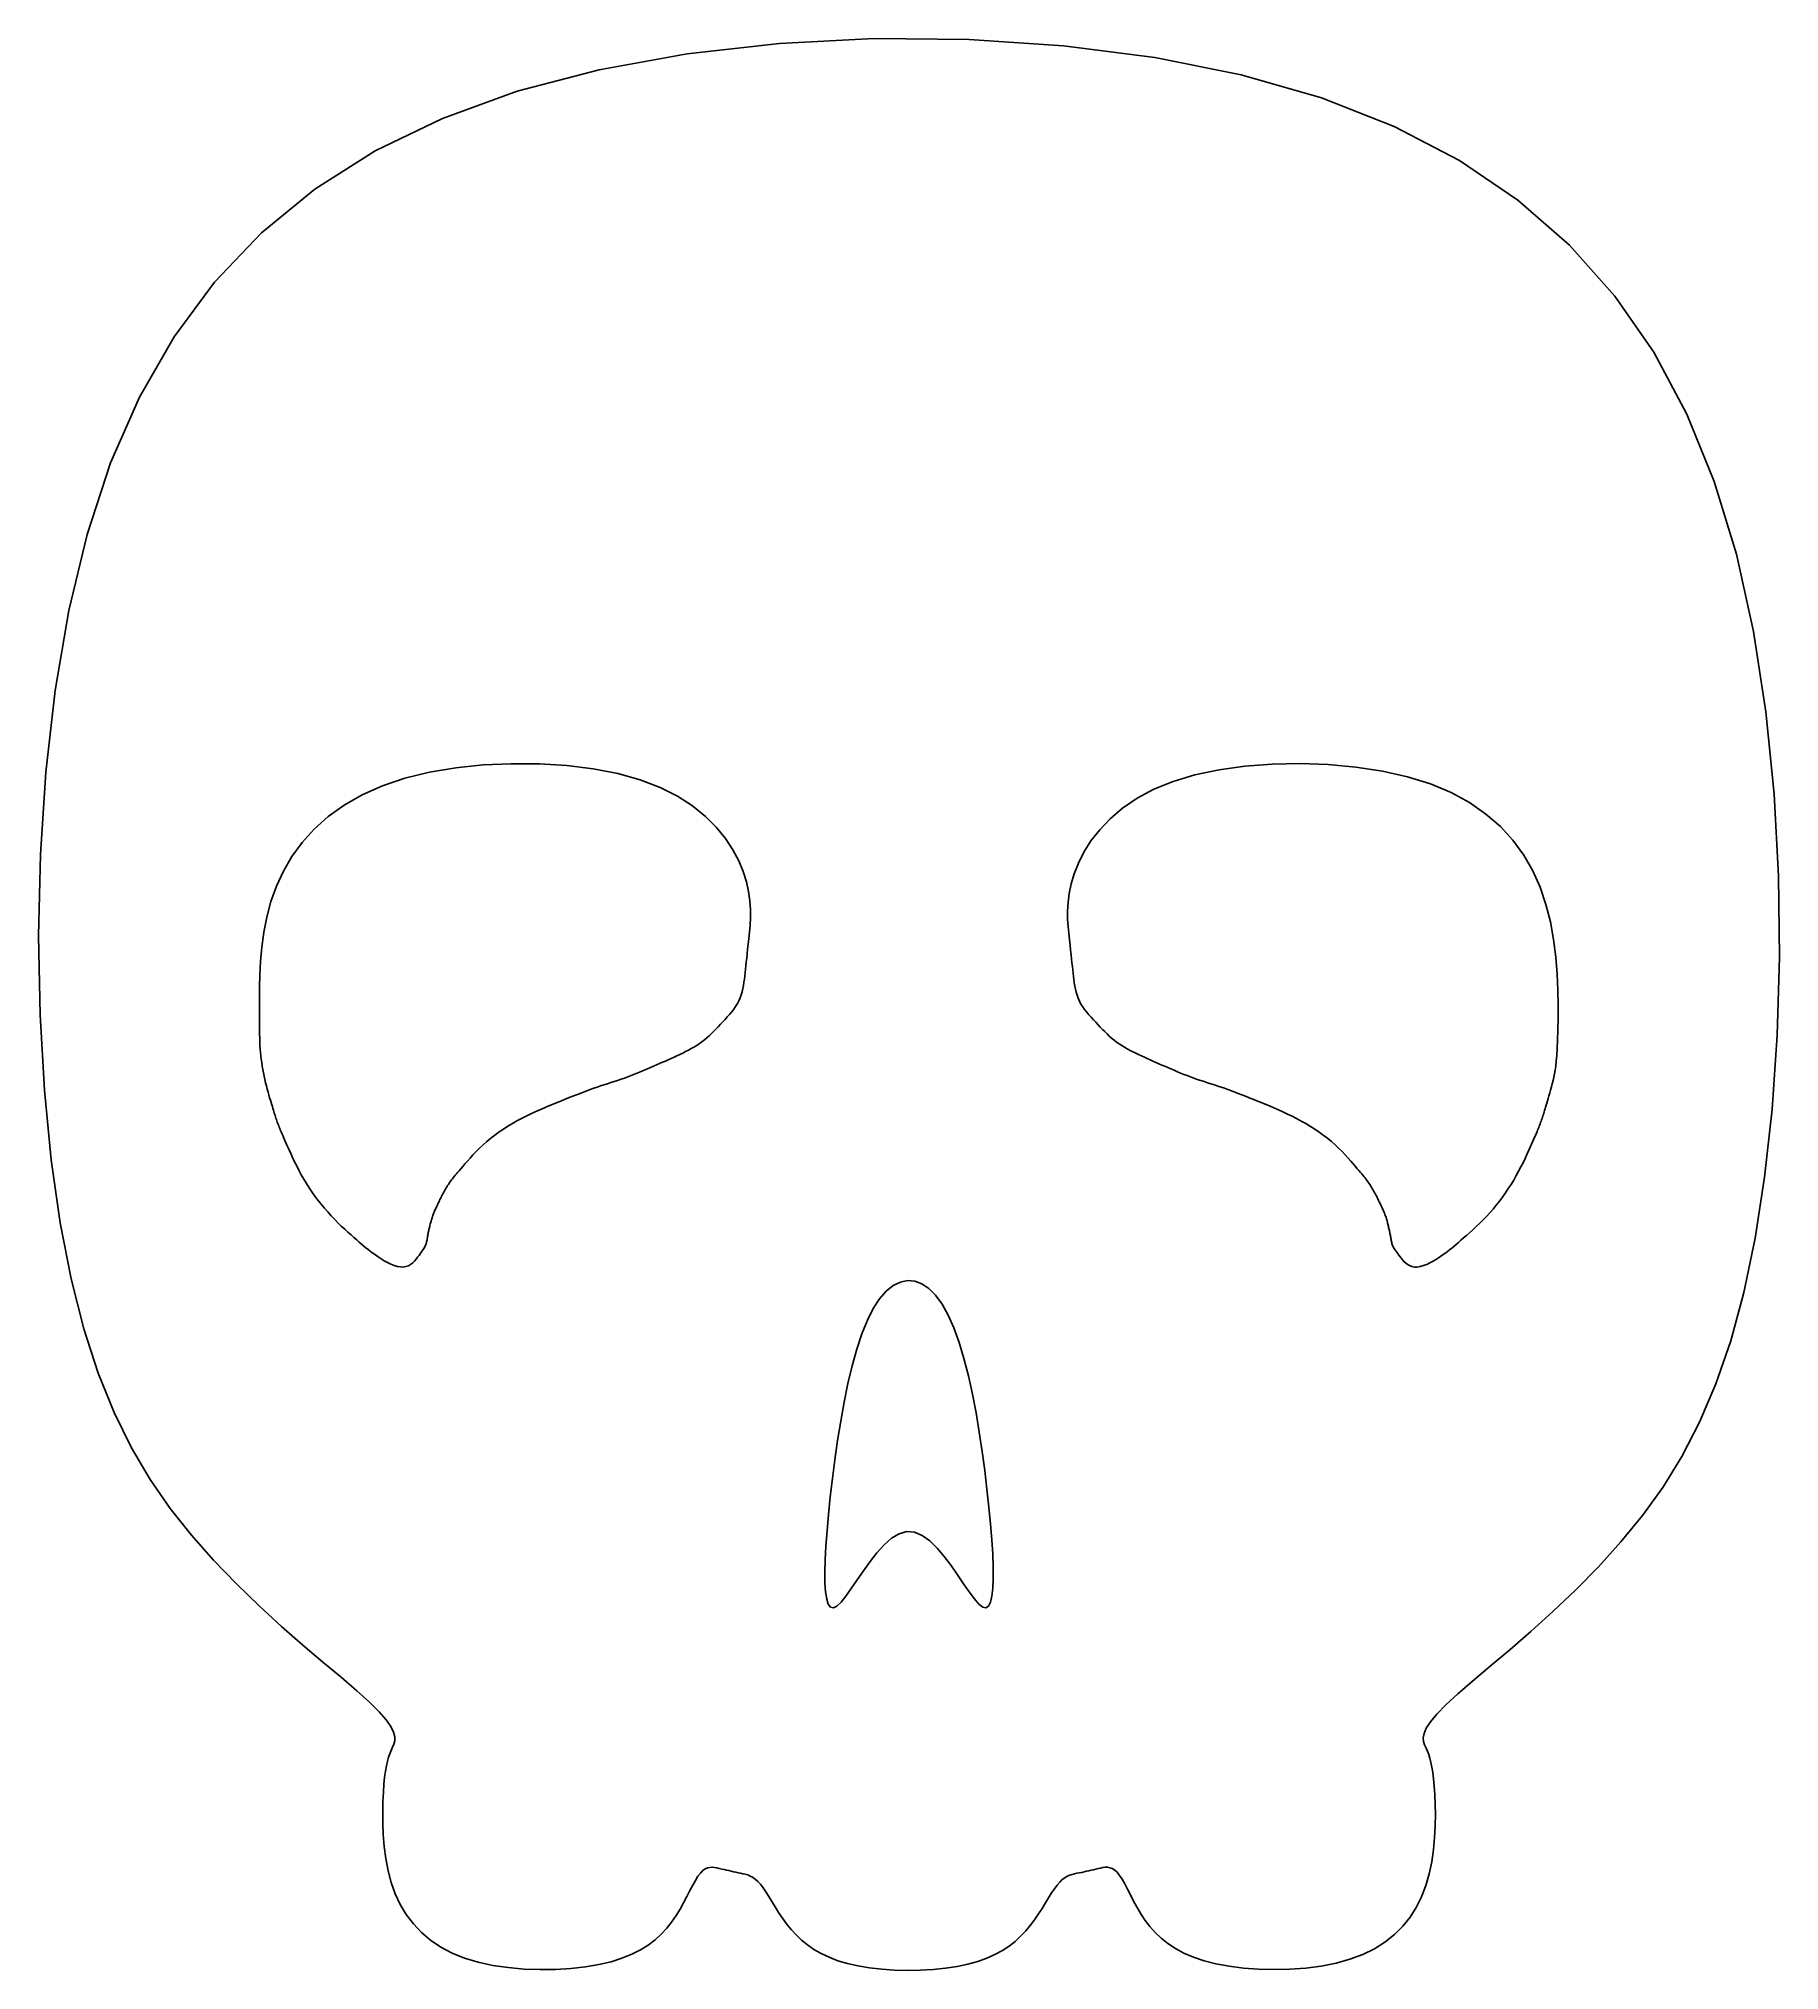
# Model space of a CAD drawing. Extents: x -4 to 53.9, y 13.5 to 77.8.
import ezdxf

# ---------------------------------------------------------------- set-up
doc = ezdxf.new("R2010")
doc.units = 0
doc.layers.add('FACE', color=7, linetype='CONTINUOUS')
doc.layers.add('SKULL', color=7, linetype='CONTINUOUS')

# ---------------------------------------------------------------- blocks, each defined once
blk = doc.blocks.new('BLOCK_2')
at = {"layer": 'FACE', "color": 1}
blk.add_lwpolyline([(8.14, 53.16), (8.958, 53.359)], dxfattribs=at)
blk = doc.blocks.new('BLOCK_3')
at = {"layer": 'FACE', "color": 1}
blk.add_lwpolyline([(8.958, 53.359), (9.834, 53.507)], dxfattribs=at)
blk = doc.blocks.new('BLOCK_4')
at = {"layer": 'FACE', "color": 1}
blk.add_lwpolyline([(9.834, 53.507), (10.749, 53.603)], dxfattribs=at)
blk = doc.blocks.new('BLOCK_5')
at = {"layer": 'FACE', "color": 1}
blk.add_lwpolyline([(10.749, 53.603), (11.683, 53.647)], dxfattribs=at)
blk = doc.blocks.new('BLOCK_6')
at = {"layer": 'FACE', "color": 1}
blk.add_lwpolyline([(11.683, 53.647), (12.617, 53.64)], dxfattribs=at)
blk = doc.blocks.new('BLOCK_7')
at = {"layer": 'FACE', "color": 1}
blk.add_lwpolyline([(12.617, 53.64), (13.532, 53.583)], dxfattribs=at)
blk = doc.blocks.new('BLOCK_8')
at = {"layer": 'FACE', "color": 1}
blk.add_lwpolyline([(13.532, 53.583), (14.41, 53.475)], dxfattribs=at)
blk = doc.blocks.new('BLOCK_9')
at = {"layer": 'FACE', "color": 1}
blk.add_lwpolyline([(14.41, 53.475), (15.229, 53.318)], dxfattribs=at)
blk = doc.blocks.new('BLOCK_10')
at = {"layer": 'FACE', "color": 1}
blk.add_lwpolyline([(15.229, 53.318), (15.973, 53.111)], dxfattribs=at)
blk = doc.blocks.new('BLOCK_11')
at = {"layer": 'FACE', "color": 1}
blk.add_lwpolyline([(15.973, 53.111), (16.631, 52.858)], dxfattribs=at)
blk = doc.blocks.new('BLOCK_12')
at = {"layer": 'FACE', "color": 1}
blk.add_lwpolyline([(16.631, 52.858), (17.209, 52.565)], dxfattribs=at)
blk = doc.blocks.new('BLOCK_13')
at = {"layer": 'FACE', "color": 1}
blk.add_lwpolyline([(17.209, 52.565), (17.71, 52.242)], dxfattribs=at)
blk = doc.blocks.new('BLOCK_14')
at = {"layer": 'FACE', "color": 1}
blk.add_lwpolyline([(17.71, 52.242), (18.14, 51.894)], dxfattribs=at)
blk = doc.blocks.new('BLOCK_15')
at = {"layer": 'FACE', "color": 1}
blk.add_lwpolyline([(18.14, 51.894), (18.503, 51.53)], dxfattribs=at)
blk = doc.blocks.new('BLOCK_16')
at = {"layer": 'FACE', "color": 1}
blk.add_lwpolyline([(18.503, 51.53), (18.806, 51.157)], dxfattribs=at)
blk = doc.blocks.new('BLOCK_17')
at = {"layer": 'FACE', "color": 1}
blk.add_lwpolyline([(18.806, 51.157), (19.052, 50.783)], dxfattribs=at)
blk = doc.blocks.new('BLOCK_18')
at = {"layer": 'FACE', "color": 1}
blk.add_lwpolyline([(19.052, 50.783), (19.248, 50.414)], dxfattribs=at)
blk = doc.blocks.new('BLOCK_19')
at = {"layer": 'FACE', "color": 1}
blk.add_lwpolyline([(19.248, 50.414), (19.397, 50.058)], dxfattribs=at)
blk = doc.blocks.new('BLOCK_20')
at = {"layer": 'FACE', "color": 1}
blk.add_lwpolyline([(19.397, 50.058), (19.505, 49.718)], dxfattribs=at)
blk = doc.blocks.new('BLOCK_21')
at = {"layer": 'FACE', "color": 1}
blk.add_lwpolyline([(19.505, 49.718), (19.578, 49.394)], dxfattribs=at)
blk = doc.blocks.new('BLOCK_22')
at = {"layer": 'FACE', "color": 1}
blk.add_lwpolyline([(19.578, 49.394), (19.622, 49.087)], dxfattribs=at)
blk = doc.blocks.new('BLOCK_23')
at = {"layer": 'FACE', "color": 1}
blk.add_lwpolyline([(19.622, 49.087), (19.641, 48.798)], dxfattribs=at)
blk = doc.blocks.new('BLOCK_24')
at = {"layer": 'FACE', "color": 1}
blk.add_lwpolyline([(19.641, 48.798), (19.641, 48.527)], dxfattribs=at)
blk = doc.blocks.new('BLOCK_25')
at = {"layer": 'FACE', "color": 1}
blk.add_lwpolyline([(19.641, 48.527), (19.629, 48.276)], dxfattribs=at)
blk = doc.blocks.new('BLOCK_26')
at = {"layer": 'FACE', "color": 1}
blk.add_lwpolyline([(19.629, 48.276), (19.608, 48.044)], dxfattribs=at)
blk = doc.blocks.new('BLOCK_27')
at = {"layer": 'FACE', "color": 1}
blk.add_lwpolyline([(19.608, 48.044), (19.586, 47.834)], dxfattribs=at)
blk = doc.blocks.new('BLOCK_28')
at = {"layer": 'FACE', "color": 1}
blk.add_lwpolyline([(19.586, 47.834), (19.565, 47.644)], dxfattribs=at)
blk = doc.blocks.new('BLOCK_29')
at = {"layer": 'FACE', "color": 1}
blk.add_lwpolyline([(19.565, 47.644), (19.546, 47.472)], dxfattribs=at)
blk = doc.blocks.new('BLOCK_30')
at = {"layer": 'FACE', "color": 1}
blk.add_lwpolyline([(19.546, 47.472), (19.529, 47.317)], dxfattribs=at)
blk = doc.blocks.new('BLOCK_31')
at = {"layer": 'FACE', "color": 1}
blk.add_lwpolyline([(19.529, 47.317), (19.514, 47.175)], dxfattribs=at)
blk = doc.blocks.new('BLOCK_32')
at = {"layer": 'FACE', "color": 1}
blk.add_lwpolyline([(19.514, 47.175), (19.499, 47.045)], dxfattribs=at)
blk = doc.blocks.new('BLOCK_33')
at = {"layer": 'FACE', "color": 1}
blk.add_lwpolyline([(19.499, 47.045), (19.486, 46.923)], dxfattribs=at)
blk = doc.blocks.new('BLOCK_34')
at = {"layer": 'FACE', "color": 1}
blk.add_lwpolyline([(19.486, 46.923), (19.473, 46.808)], dxfattribs=at)
blk = doc.blocks.new('BLOCK_35')
at = {"layer": 'FACE', "color": 1}
blk.add_lwpolyline([(19.473, 46.808), (19.461, 46.697)], dxfattribs=at)
blk = doc.blocks.new('BLOCK_36')
at = {"layer": 'FACE', "color": 1}
blk.add_lwpolyline([(19.461, 46.697), (19.449, 46.588)], dxfattribs=at)
blk = doc.blocks.new('BLOCK_37')
at = {"layer": 'FACE', "color": 1}
blk.add_lwpolyline([(19.449, 46.588), (19.436, 46.48)], dxfattribs=at)
blk = doc.blocks.new('BLOCK_38')
at = {"layer": 'FACE', "color": 1}
blk.add_lwpolyline([(19.436, 46.48), (19.422, 46.372)], dxfattribs=at)
blk = doc.blocks.new('BLOCK_39')
at = {"layer": 'FACE', "color": 1}
blk.add_lwpolyline([(19.422, 46.372), (19.406, 46.266)], dxfattribs=at)
blk = doc.blocks.new('BLOCK_40')
at = {"layer": 'FACE', "color": 1}
blk.add_lwpolyline([(19.406, 46.266), (19.386, 46.161)], dxfattribs=at)
blk = doc.blocks.new('BLOCK_41')
at = {"layer": 'FACE', "color": 1}
blk.add_lwpolyline([(19.386, 46.161), (19.362, 46.058)], dxfattribs=at)
blk = doc.blocks.new('BLOCK_42')
at = {"layer": 'FACE', "color": 1}
blk.add_lwpolyline([(19.362, 46.058), (19.332, 45.956)], dxfattribs=at)
blk = doc.blocks.new('BLOCK_43')
at = {"layer": 'FACE', "color": 1}
blk.add_lwpolyline([(19.332, 45.956), (19.297, 45.857)], dxfattribs=at)
blk = doc.blocks.new('BLOCK_44')
at = {"layer": 'FACE', "color": 1}
blk.add_lwpolyline([(19.297, 45.857), (19.255, 45.759)], dxfattribs=at)
blk = doc.blocks.new('BLOCK_45')
at = {"layer": 'FACE', "color": 1}
blk.add_lwpolyline([(19.255, 45.759), (19.205, 45.665)], dxfattribs=at)
blk = doc.blocks.new('BLOCK_46')
at = {"layer": 'FACE', "color": 1}
blk.add_lwpolyline([(19.205, 45.665), (19.147, 45.572)], dxfattribs=at)
blk = doc.blocks.new('BLOCK_47')
at = {"layer": 'FACE', "color": 1}
blk.add_lwpolyline([(19.147, 45.572), (19.084, 45.481)], dxfattribs=at)
blk = doc.blocks.new('BLOCK_48')
at = {"layer": 'FACE', "color": 1}
blk.add_lwpolyline([(19.084, 45.481), (19.016, 45.393)], dxfattribs=at)
blk = doc.blocks.new('BLOCK_49')
at = {"layer": 'FACE', "color": 1}
blk.add_lwpolyline([(19.016, 45.393), (18.945, 45.306)], dxfattribs=at)
blk = doc.blocks.new('BLOCK_50')
at = {"layer": 'FACE', "color": 1}
blk.add_lwpolyline([(18.945, 45.306), (18.87, 45.221)], dxfattribs=at)
blk = doc.blocks.new('BLOCK_51')
at = {"layer": 'FACE', "color": 1}
blk.add_lwpolyline([(18.87, 45.221), (18.794, 45.138)], dxfattribs=at)
blk = doc.blocks.new('BLOCK_52')
at = {"layer": 'FACE', "color": 1}
blk.add_lwpolyline([(18.794, 45.138), (18.718, 45.055)], dxfattribs=at)
blk = doc.blocks.new('BLOCK_53')
at = {"layer": 'FACE', "color": 1}
blk.add_lwpolyline([(18.718, 45.055), (18.641, 44.975)], dxfattribs=at)
blk = doc.blocks.new('BLOCK_54')
at = {"layer": 'FACE', "color": 1}
blk.add_lwpolyline([(18.641, 44.975), (18.566, 44.895)], dxfattribs=at)
blk = doc.blocks.new('BLOCK_55')
at = {"layer": 'FACE', "color": 1}
blk.add_lwpolyline([(18.566, 44.895), (18.491, 44.817)], dxfattribs=at)
blk = doc.blocks.new('BLOCK_56')
at = {"layer": 'FACE', "color": 1}
blk.add_lwpolyline([(18.491, 44.817), (18.416, 44.741)], dxfattribs=at)
blk = doc.blocks.new('BLOCK_57')
at = {"layer": 'FACE', "color": 1}
blk.add_lwpolyline([(18.416, 44.741), (18.341, 44.667)], dxfattribs=at)
blk = doc.blocks.new('BLOCK_58')
at = {"layer": 'FACE', "color": 1}
blk.add_lwpolyline([(18.341, 44.667), (18.264, 44.594)], dxfattribs=at)
blk = doc.blocks.new('BLOCK_59')
at = {"layer": 'FACE', "color": 1}
blk.add_lwpolyline([(18.264, 44.594), (18.186, 44.525)], dxfattribs=at)
blk = doc.blocks.new('BLOCK_60')
at = {"layer": 'FACE', "color": 1}
blk.add_lwpolyline([(18.186, 44.525), (18.107, 44.458)], dxfattribs=at)
blk = doc.blocks.new('BLOCK_61')
at = {"layer": 'FACE', "color": 1}
blk.add_lwpolyline([(18.107, 44.458), (18.024, 44.393)], dxfattribs=at)
blk = doc.blocks.new('BLOCK_62')
at = {"layer": 'FACE', "color": 1}
blk.add_lwpolyline([(18.024, 44.393), (17.939, 44.332)], dxfattribs=at)
blk = doc.blocks.new('BLOCK_63')
at = {"layer": 'FACE', "color": 1}
blk.add_lwpolyline([(17.939, 44.332), (17.851, 44.274)], dxfattribs=at)
blk = doc.blocks.new('BLOCK_64')
at = {"layer": 'FACE', "color": 1}
blk.add_lwpolyline([(17.851, 44.274), (17.761, 44.218)], dxfattribs=at)
blk = doc.blocks.new('BLOCK_65')
at = {"layer": 'FACE', "color": 1}
blk.add_lwpolyline([(17.761, 44.218), (17.669, 44.165)], dxfattribs=at)
blk = doc.blocks.new('BLOCK_66')
at = {"layer": 'FACE', "color": 1}
blk.add_lwpolyline([(17.669, 44.165), (17.576, 44.113)], dxfattribs=at)
blk = doc.blocks.new('BLOCK_67')
at = {"layer": 'FACE', "color": 1}
blk.add_lwpolyline([(17.576, 44.113), (17.481, 44.064)], dxfattribs=at)
blk = doc.blocks.new('BLOCK_68')
at = {"layer": 'FACE', "color": 1}
blk.add_lwpolyline([(17.481, 44.064), (17.385, 44.017)], dxfattribs=at)
blk = doc.blocks.new('BLOCK_69')
at = {"layer": 'FACE', "color": 1}
blk.add_lwpolyline([(17.385, 44.017), (17.289, 43.97)], dxfattribs=at)
blk = doc.blocks.new('BLOCK_70')
at = {"layer": 'FACE', "color": 1}
blk.add_lwpolyline([(17.289, 43.97), (17.194, 43.925)], dxfattribs=at)
blk = doc.blocks.new('BLOCK_71')
at = {"layer": 'FACE', "color": 1}
blk.add_lwpolyline([(17.194, 43.925), (17.098, 43.881)], dxfattribs=at)
blk = doc.blocks.new('BLOCK_72')
at = {"layer": 'FACE', "color": 1}
blk.add_lwpolyline([(17.098, 43.881), (17.003, 43.838)], dxfattribs=at)
blk = doc.blocks.new('BLOCK_73')
at = {"layer": 'FACE', "color": 1}
blk.add_lwpolyline([(17.003, 43.838), (16.907, 43.795)], dxfattribs=at)
blk = doc.blocks.new('BLOCK_74')
at = {"layer": 'FACE', "color": 1}
blk.add_lwpolyline([(16.907, 43.795), (16.811, 43.753)], dxfattribs=at)
blk = doc.blocks.new('BLOCK_75')
at = {"layer": 'FACE', "color": 1}
blk.add_lwpolyline([(16.811, 43.753), (16.714, 43.71)], dxfattribs=at)
blk = doc.blocks.new('BLOCK_76')
at = {"layer": 'FACE', "color": 1}
blk.add_lwpolyline([(16.714, 43.71), (16.616, 43.667)], dxfattribs=at)
blk = doc.blocks.new('BLOCK_77')
at = {"layer": 'FACE', "color": 1}
blk.add_lwpolyline([(16.616, 43.667), (16.517, 43.625)], dxfattribs=at)
blk = doc.blocks.new('BLOCK_78')
at = {"layer": 'FACE', "color": 1}
blk.add_lwpolyline([(16.517, 43.625), (16.417, 43.581)], dxfattribs=at)
blk = doc.blocks.new('BLOCK_79')
at = {"layer": 'FACE', "color": 1}
blk.add_lwpolyline([(16.417, 43.581), (16.315, 43.537)], dxfattribs=at)
blk = doc.blocks.new('BLOCK_80')
at = {"layer": 'FACE', "color": 1}
blk.add_lwpolyline([(16.315, 43.537), (16.211, 43.492)], dxfattribs=at)
blk = doc.blocks.new('BLOCK_81')
at = {"layer": 'FACE', "color": 1}
blk.add_lwpolyline([(16.211, 43.492), (16.105, 43.447)], dxfattribs=at)
blk = doc.blocks.new('BLOCK_82')
at = {"layer": 'FACE', "color": 1}
blk.add_lwpolyline([(16.105, 43.447), (15.998, 43.402)], dxfattribs=at)
blk = doc.blocks.new('BLOCK_83')
at = {"layer": 'FACE', "color": 1}
blk.add_lwpolyline([(15.998, 43.402), (15.89, 43.357)], dxfattribs=at)
blk = doc.blocks.new('BLOCK_84')
at = {"layer": 'FACE', "color": 1}
blk.add_lwpolyline([(15.89, 43.357), (15.781, 43.313)], dxfattribs=at)
blk = doc.blocks.new('BLOCK_85')
at = {"layer": 'FACE', "color": 1}
blk.add_lwpolyline([(15.781, 43.313), (15.67, 43.269)], dxfattribs=at)
blk = doc.blocks.new('BLOCK_86')
at = {"layer": 'FACE', "color": 1}
blk.add_lwpolyline([(15.67, 43.269), (15.559, 43.227)], dxfattribs=at)
blk = doc.blocks.new('BLOCK_87')
at = {"layer": 'FACE', "color": 1}
blk.add_lwpolyline([(15.559, 43.227), (15.447, 43.185)], dxfattribs=at)
blk = doc.blocks.new('BLOCK_88')
at = {"layer": 'FACE', "color": 1}
blk.add_lwpolyline([(15.447, 43.185), (15.334, 43.146)], dxfattribs=at)
blk = doc.blocks.new('BLOCK_89')
at = {"layer": 'FACE', "color": 1}
blk.add_lwpolyline([(15.334, 43.146), (15.221, 43.107)], dxfattribs=at)
blk = doc.blocks.new('BLOCK_90')
at = {"layer": 'FACE', "color": 1}
blk.add_lwpolyline([(15.221, 43.107), (15.107, 43.07)], dxfattribs=at)
blk = doc.blocks.new('BLOCK_91')
at = {"layer": 'FACE', "color": 1}
blk.add_lwpolyline([(15.107, 43.07), (14.993, 43.033)], dxfattribs=at)
blk = doc.blocks.new('BLOCK_92')
at = {"layer": 'FACE', "color": 1}
blk.add_lwpolyline([(14.993, 43.033), (14.879, 42.996)], dxfattribs=at)
blk = doc.blocks.new('BLOCK_93')
at = {"layer": 'FACE', "color": 1}
blk.add_lwpolyline([(14.879, 42.996), (14.765, 42.96)], dxfattribs=at)
blk = doc.blocks.new('BLOCK_94')
at = {"layer": 'FACE', "color": 1}
blk.add_lwpolyline([(14.765, 42.96), (14.652, 42.923)], dxfattribs=at)
blk = doc.blocks.new('BLOCK_95')
at = {"layer": 'FACE', "color": 1}
blk.add_lwpolyline([(14.652, 42.923), (14.538, 42.885)], dxfattribs=at)
blk = doc.blocks.new('BLOCK_96')
at = {"layer": 'FACE', "color": 1}
blk.add_lwpolyline([(14.538, 42.885), (14.425, 42.846)], dxfattribs=at)
blk = doc.blocks.new('BLOCK_97')
at = {"layer": 'FACE', "color": 1}
blk.add_lwpolyline([(14.425, 42.846), (14.312, 42.806)], dxfattribs=at)
blk = doc.blocks.new('BLOCK_98')
at = {"layer": 'FACE', "color": 1}
blk.add_lwpolyline([(14.312, 42.806), (14.199, 42.764)], dxfattribs=at)
blk = doc.blocks.new('BLOCK_99')
at = {"layer": 'FACE', "color": 1}
blk.add_lwpolyline([(14.199, 42.764), (14.085, 42.721)], dxfattribs=at)
blk = doc.blocks.new('BLOCK_100')
at = {"layer": 'FACE', "color": 1}
blk.add_lwpolyline([(14.085, 42.721), (13.969, 42.677)], dxfattribs=at)
blk = doc.blocks.new('BLOCK_101')
at = {"layer": 'FACE', "color": 1}
blk.add_lwpolyline([(13.969, 42.677), (13.851, 42.631)], dxfattribs=at)
blk = doc.blocks.new('BLOCK_102')
at = {"layer": 'FACE', "color": 1}
blk.add_lwpolyline([(13.851, 42.631), (13.731, 42.583)], dxfattribs=at)
blk = doc.blocks.new('BLOCK_103')
at = {"layer": 'FACE', "color": 1}
blk.add_lwpolyline([(13.731, 42.583), (13.607, 42.534)], dxfattribs=at)
blk = doc.blocks.new('BLOCK_104')
at = {"layer": 'FACE', "color": 1}
blk.add_lwpolyline([(13.607, 42.534), (13.48, 42.483)], dxfattribs=at)
blk = doc.blocks.new('BLOCK_105')
at = {"layer": 'FACE', "color": 1}
blk.add_lwpolyline([(13.48, 42.483), (13.348, 42.43)], dxfattribs=at)
blk = doc.blocks.new('BLOCK_106')
at = {"layer": 'FACE', "color": 1}
blk.add_lwpolyline([(13.348, 42.43), (13.211, 42.375)], dxfattribs=at)
blk = doc.blocks.new('BLOCK_107')
at = {"layer": 'FACE', "color": 1}
blk.add_lwpolyline([(13.211, 42.375), (13.071, 42.318)], dxfattribs=at)
blk = doc.blocks.new('BLOCK_108')
at = {"layer": 'FACE', "color": 1}
blk.add_lwpolyline([(13.071, 42.318), (12.928, 42.258)], dxfattribs=at)
blk = doc.blocks.new('BLOCK_109')
at = {"layer": 'FACE', "color": 1}
blk.add_lwpolyline([(12.928, 42.258), (12.782, 42.196)], dxfattribs=at)
blk = doc.blocks.new('BLOCK_110')
at = {"layer": 'FACE', "color": 1}
blk.add_lwpolyline([(12.782, 42.196), (12.633, 42.131)], dxfattribs=at)
blk = doc.blocks.new('BLOCK_111')
at = {"layer": 'FACE', "color": 1}
blk.add_lwpolyline([(12.633, 42.131), (12.482, 42.063)], dxfattribs=at)
blk = doc.blocks.new('BLOCK_112')
at = {"layer": 'FACE', "color": 1}
blk.add_lwpolyline([(12.482, 42.063), (12.331, 41.992)], dxfattribs=at)
blk = doc.blocks.new('BLOCK_113')
at = {"layer": 'FACE', "color": 1}
blk.add_lwpolyline([(12.331, 41.992), (12.178, 41.917)], dxfattribs=at)
blk = doc.blocks.new('BLOCK_114')
at = {"layer": 'FACE', "color": 1}
blk.add_lwpolyline([(12.178, 41.917), (12.024, 41.839)], dxfattribs=at)
blk = doc.blocks.new('BLOCK_115')
at = {"layer": 'FACE', "color": 1}
blk.add_lwpolyline([(12.024, 41.839), (11.871, 41.757)], dxfattribs=at)
blk = doc.blocks.new('BLOCK_116')
at = {"layer": 'FACE', "color": 1}
blk.add_lwpolyline([(11.871, 41.757), (11.719, 41.671)], dxfattribs=at)
blk = doc.blocks.new('BLOCK_117')
at = {"layer": 'FACE', "color": 1}
blk.add_lwpolyline([(11.719, 41.671), (11.569, 41.582)], dxfattribs=at)
blk = doc.blocks.new('BLOCK_118')
at = {"layer": 'FACE', "color": 1}
blk.add_lwpolyline([(11.569, 41.582), (11.421, 41.488)], dxfattribs=at)
blk = doc.blocks.new('BLOCK_119')
at = {"layer": 'FACE', "color": 1}
blk.add_lwpolyline([(11.421, 41.488), (11.276, 41.392)], dxfattribs=at)
blk = doc.blocks.new('BLOCK_120')
at = {"layer": 'FACE', "color": 1}
blk.add_lwpolyline([(11.276, 41.392), (11.135, 41.291)], dxfattribs=at)
blk = doc.blocks.new('BLOCK_121')
at = {"layer": 'FACE', "color": 1}
blk.add_lwpolyline([(11.135, 41.291), (10.999, 41.186)], dxfattribs=at)
blk = doc.blocks.new('BLOCK_122')
at = {"layer": 'FACE', "color": 1}
blk.add_lwpolyline([(10.999, 41.186), (10.868, 41.078)], dxfattribs=at)
blk = doc.blocks.new('BLOCK_123')
at = {"layer": 'FACE', "color": 1}
blk.add_lwpolyline([(10.868, 41.078), (10.743, 40.967)], dxfattribs=at)
blk = doc.blocks.new('BLOCK_124')
at = {"layer": 'FACE', "color": 1}
blk.add_lwpolyline([(10.743, 40.967), (10.625, 40.854)], dxfattribs=at)
blk = doc.blocks.new('BLOCK_125')
at = {"layer": 'FACE', "color": 1}
blk.add_lwpolyline([(10.625, 40.854), (10.513, 40.742)], dxfattribs=at)
blk = doc.blocks.new('BLOCK_126')
at = {"layer": 'FACE', "color": 1}
blk.add_lwpolyline([(10.513, 40.742), (10.408, 40.632)], dxfattribs=at)
blk = doc.blocks.new('BLOCK_127')
at = {"layer": 'FACE', "color": 1}
blk.add_lwpolyline([(10.408, 40.632), (10.31, 40.525)], dxfattribs=at)
blk = doc.blocks.new('BLOCK_128')
at = {"layer": 'FACE', "color": 1}
blk.add_lwpolyline([(10.31, 40.525), (10.22, 40.424)], dxfattribs=at)
blk = doc.blocks.new('BLOCK_129')
at = {"layer": 'FACE', "color": 1}
blk.add_lwpolyline([(10.22, 40.424), (10.139, 40.33)], dxfattribs=at)
blk = doc.blocks.new('BLOCK_130')
at = {"layer": 'FACE', "color": 1}
blk.add_lwpolyline([(10.139, 40.33), (10.066, 40.245)], dxfattribs=at)
blk = doc.blocks.new('BLOCK_131')
at = {"layer": 'FACE', "color": 1}
blk.add_lwpolyline([(10.066, 40.245), (10.002, 40.17)], dxfattribs=at)
blk = doc.blocks.new('BLOCK_132')
at = {"layer": 'FACE', "color": 1}
blk.add_lwpolyline([(10.002, 40.17), (9.946, 40.104)], dxfattribs=at)
blk = doc.blocks.new('BLOCK_133')
at = {"layer": 'FACE', "color": 1}
blk.add_lwpolyline([(9.946, 40.104), (9.897, 40.047)], dxfattribs=at)
blk = doc.blocks.new('BLOCK_134')
at = {"layer": 'FACE', "color": 1}
blk.add_lwpolyline([(9.897, 40.047), (9.855, 39.996)], dxfattribs=at)
blk = doc.blocks.new('BLOCK_135')
at = {"layer": 'FACE', "color": 1}
blk.add_lwpolyline([(9.855, 39.996), (9.817, 39.95)], dxfattribs=at)
blk = doc.blocks.new('BLOCK_136')
at = {"layer": 'FACE', "color": 1}
blk.add_lwpolyline([(9.817, 39.95), (9.783, 39.909)], dxfattribs=at)
blk = doc.blocks.new('BLOCK_137')
at = {"layer": 'FACE', "color": 1}
blk.add_lwpolyline([(9.783, 39.909), (9.752, 39.871)], dxfattribs=at)
blk = doc.blocks.new('BLOCK_138')
at = {"layer": 'FACE', "color": 1}
blk.add_lwpolyline([(9.752, 39.871), (9.724, 39.834)], dxfattribs=at)
blk = doc.blocks.new('BLOCK_139')
at = {"layer": 'FACE', "color": 1}
blk.add_lwpolyline([(9.724, 39.834), (9.696, 39.798)], dxfattribs=at)
blk = doc.blocks.new('BLOCK_140')
at = {"layer": 'FACE', "color": 1}
blk.add_lwpolyline([(9.696, 39.798), (9.669, 39.761)], dxfattribs=at)
blk = doc.blocks.new('BLOCK_141')
at = {"layer": 'FACE', "color": 1}
blk.add_lwpolyline([(9.669, 39.761), (9.642, 39.724)], dxfattribs=at)
blk = doc.blocks.new('BLOCK_142')
at = {"layer": 'FACE', "color": 1}
blk.add_lwpolyline([(9.642, 39.724), (9.616, 39.686)], dxfattribs=at)
blk = doc.blocks.new('BLOCK_143')
at = {"layer": 'FACE', "color": 1}
blk.add_lwpolyline([(9.616, 39.686), (9.59, 39.647)], dxfattribs=at)
blk = doc.blocks.new('BLOCK_144')
at = {"layer": 'FACE', "color": 1}
blk.add_lwpolyline([(9.59, 39.647), (9.564, 39.609)], dxfattribs=at)
blk = doc.blocks.new('BLOCK_145')
at = {"layer": 'FACE', "color": 1}
blk.add_lwpolyline([(9.564, 39.609), (9.54, 39.57)], dxfattribs=at)
blk = doc.blocks.new('BLOCK_146')
at = {"layer": 'FACE', "color": 1}
blk.add_lwpolyline([(9.54, 39.57), (9.515, 39.53)], dxfattribs=at)
blk = doc.blocks.new('BLOCK_147')
at = {"layer": 'FACE', "color": 1}
blk.add_lwpolyline([(9.515, 39.53), (9.492, 39.491)], dxfattribs=at)
blk = doc.blocks.new('BLOCK_148')
at = {"layer": 'FACE', "color": 1}
blk.add_lwpolyline([(9.492, 39.491), (9.469, 39.451)], dxfattribs=at)
blk = doc.blocks.new('BLOCK_149')
at = {"layer": 'FACE', "color": 1}
blk.add_lwpolyline([(9.469, 39.451), (9.447, 39.412)], dxfattribs=at)
blk = doc.blocks.new('BLOCK_150')
at = {"layer": 'FACE', "color": 1}
blk.add_lwpolyline([(9.447, 39.412), (9.426, 39.372)], dxfattribs=at)
blk = doc.blocks.new('BLOCK_151')
at = {"layer": 'FACE', "color": 1}
blk.add_lwpolyline([(9.426, 39.372), (9.405, 39.333)], dxfattribs=at)
blk = doc.blocks.new('BLOCK_152')
at = {"layer": 'FACE', "color": 1}
blk.add_lwpolyline([(9.405, 39.333), (9.385, 39.294)], dxfattribs=at)
blk = doc.blocks.new('BLOCK_153')
at = {"layer": 'FACE', "color": 1}
blk.add_lwpolyline([(9.385, 39.294), (9.365, 39.255)], dxfattribs=at)
blk = doc.blocks.new('BLOCK_154')
at = {"layer": 'FACE', "color": 1}
blk.add_lwpolyline([(9.365, 39.255), (9.346, 39.216)], dxfattribs=at)
blk = doc.blocks.new('BLOCK_155')
at = {"layer": 'FACE', "color": 1}
blk.add_lwpolyline([(9.346, 39.216), (9.327, 39.179)], dxfattribs=at)
blk = doc.blocks.new('BLOCK_156')
at = {"layer": 'FACE', "color": 1}
blk.add_lwpolyline([(9.327, 39.179), (9.309, 39.141)], dxfattribs=at)
blk = doc.blocks.new('BLOCK_157')
at = {"layer": 'FACE', "color": 1}
blk.add_lwpolyline([(9.309, 39.141), (9.291, 39.104)], dxfattribs=at)
blk = doc.blocks.new('BLOCK_158')
at = {"layer": 'FACE', "color": 1}
blk.add_lwpolyline([(9.291, 39.104), (9.273, 39.068)], dxfattribs=at)
blk = doc.blocks.new('BLOCK_159')
at = {"layer": 'FACE', "color": 1}
blk.add_lwpolyline([(9.273, 39.068), (9.256, 39.033)], dxfattribs=at)
blk = doc.blocks.new('BLOCK_160')
at = {"layer": 'FACE', "color": 1}
blk.add_lwpolyline([(9.256, 39.033), (9.239, 38.997)], dxfattribs=at)
blk = doc.blocks.new('BLOCK_161')
at = {"layer": 'FACE', "color": 1}
blk.add_lwpolyline([(9.239, 38.997), (9.222, 38.962)], dxfattribs=at)
blk = doc.blocks.new('BLOCK_162')
at = {"layer": 'FACE', "color": 1}
blk.add_lwpolyline([(9.222, 38.962), (9.206, 38.927)], dxfattribs=at)
blk = doc.blocks.new('BLOCK_163')
at = {"layer": 'FACE', "color": 1}
blk.add_lwpolyline([(9.206, 38.927), (9.189, 38.893)], dxfattribs=at)
blk = doc.blocks.new('BLOCK_164')
at = {"layer": 'FACE', "color": 1}
blk.add_lwpolyline([(9.189, 38.893), (9.173, 38.858)], dxfattribs=at)
blk = doc.blocks.new('BLOCK_165')
at = {"layer": 'FACE', "color": 1}
blk.add_lwpolyline([(9.173, 38.858), (9.157, 38.823)], dxfattribs=at)
blk = doc.blocks.new('BLOCK_166')
at = {"layer": 'FACE', "color": 1}
blk.add_lwpolyline([(9.157, 38.823), (9.142, 38.788)], dxfattribs=at)
blk = doc.blocks.new('BLOCK_167')
at = {"layer": 'FACE', "color": 1}
blk.add_lwpolyline([(9.142, 38.788), (9.127, 38.753)], dxfattribs=at)
blk = doc.blocks.new('BLOCK_168')
at = {"layer": 'FACE', "color": 1}
blk.add_lwpolyline([(9.127, 38.753), (9.112, 38.718)], dxfattribs=at)
blk = doc.blocks.new('BLOCK_169')
at = {"layer": 'FACE', "color": 1}
blk.add_lwpolyline([(9.112, 38.718), (9.098, 38.682)], dxfattribs=at)
blk = doc.blocks.new('BLOCK_170')
at = {"layer": 'FACE', "color": 1}
blk.add_lwpolyline([(9.098, 38.682), (9.084, 38.647)], dxfattribs=at)
blk = doc.blocks.new('BLOCK_171')
at = {"layer": 'FACE', "color": 1}
blk.add_lwpolyline([(9.084, 38.647), (9.07, 38.611)], dxfattribs=at)
blk = doc.blocks.new('BLOCK_172')
at = {"layer": 'FACE', "color": 1}
blk.add_lwpolyline([(9.07, 38.611), (9.057, 38.575)], dxfattribs=at)
blk = doc.blocks.new('BLOCK_173')
at = {"layer": 'FACE', "color": 1}
blk.add_lwpolyline([(9.057, 38.575), (9.045, 38.539)], dxfattribs=at)
blk = doc.blocks.new('BLOCK_174')
at = {"layer": 'FACE', "color": 1}
blk.add_lwpolyline([(9.045, 38.539), (9.034, 38.502)], dxfattribs=at)
blk = doc.blocks.new('BLOCK_175')
at = {"layer": 'FACE', "color": 1}
blk.add_lwpolyline([(9.034, 38.502), (9.023, 38.466)], dxfattribs=at)
blk = doc.blocks.new('BLOCK_176')
at = {"layer": 'FACE', "color": 1}
blk.add_lwpolyline([(9.023, 38.466), (9.013, 38.429)], dxfattribs=at)
blk = doc.blocks.new('BLOCK_177')
at = {"layer": 'FACE', "color": 1}
blk.add_lwpolyline([(9.013, 38.429), (9.003, 38.393)], dxfattribs=at)
blk = doc.blocks.new('BLOCK_178')
at = {"layer": 'FACE', "color": 1}
blk.add_lwpolyline([(9.003, 38.393), (8.993, 38.356)], dxfattribs=at)
blk = doc.blocks.new('BLOCK_179')
at = {"layer": 'FACE', "color": 1}
blk.add_lwpolyline([(8.993, 38.356), (8.984, 38.32)], dxfattribs=at)
blk = doc.blocks.new('BLOCK_180')
at = {"layer": 'FACE', "color": 1}
blk.add_lwpolyline([(8.984, 38.32), (8.976, 38.284)], dxfattribs=at)
blk = doc.blocks.new('BLOCK_181')
at = {"layer": 'FACE', "color": 1}
blk.add_lwpolyline([(8.976, 38.284), (8.967, 38.249)], dxfattribs=at)
blk = doc.blocks.new('BLOCK_182')
at = {"layer": 'FACE', "color": 1}
blk.add_lwpolyline([(8.967, 38.249), (8.959, 38.214)], dxfattribs=at)
blk = doc.blocks.new('BLOCK_183')
at = {"layer": 'FACE', "color": 1}
blk.add_lwpolyline([(8.959, 38.214), (8.951, 38.179)], dxfattribs=at)
blk = doc.blocks.new('BLOCK_184')
at = {"layer": 'FACE', "color": 1}
blk.add_lwpolyline([(8.951, 38.179), (8.943, 38.145)], dxfattribs=at)
blk = doc.blocks.new('BLOCK_185')
at = {"layer": 'FACE', "color": 1}
blk.add_lwpolyline([(8.943, 38.145), (8.935, 38.111)], dxfattribs=at)
blk = doc.blocks.new('BLOCK_186')
at = {"layer": 'FACE', "color": 1}
blk.add_lwpolyline([(8.935, 38.111), (8.928, 38.078)], dxfattribs=at)
blk = doc.blocks.new('BLOCK_187')
at = {"layer": 'FACE', "color": 1}
blk.add_lwpolyline([(8.928, 38.078), (8.921, 38.044)], dxfattribs=at)
blk = doc.blocks.new('BLOCK_188')
at = {"layer": 'FACE', "color": 1}
blk.add_lwpolyline([(8.921, 38.044), (8.914, 38.011)], dxfattribs=at)
blk = doc.blocks.new('BLOCK_189')
at = {"layer": 'FACE', "color": 1}
blk.add_lwpolyline([(8.914, 38.011), (8.907, 37.977)], dxfattribs=at)
blk = doc.blocks.new('BLOCK_190')
at = {"layer": 'FACE', "color": 1}
blk.add_lwpolyline([(8.907, 37.977), (8.901, 37.944)], dxfattribs=at)
blk = doc.blocks.new('BLOCK_191')
at = {"layer": 'FACE', "color": 1}
blk.add_lwpolyline([(8.901, 37.944), (8.895, 37.91)], dxfattribs=at)
blk = doc.blocks.new('BLOCK_192')
at = {"layer": 'FACE', "color": 1}
blk.add_lwpolyline([(8.895, 37.91), (8.89, 37.876)], dxfattribs=at)
blk = doc.blocks.new('BLOCK_193')
at = {"layer": 'FACE', "color": 1}
blk.add_lwpolyline([(8.89, 37.876), (8.885, 37.841)], dxfattribs=at)
blk = doc.blocks.new('BLOCK_194')
at = {"layer": 'FACE', "color": 1}
blk.add_lwpolyline([(8.885, 37.841), (8.879, 37.807)], dxfattribs=at)
blk = doc.blocks.new('BLOCK_195')
at = {"layer": 'FACE', "color": 1}
blk.add_lwpolyline([(8.879, 37.807), (8.873, 37.773)], dxfattribs=at)
blk = doc.blocks.new('BLOCK_196')
at = {"layer": 'FACE', "color": 1}
blk.add_lwpolyline([(8.873, 37.773), (8.865, 37.74)], dxfattribs=at)
blk = doc.blocks.new('BLOCK_197')
at = {"layer": 'FACE', "color": 1}
blk.add_lwpolyline([(8.865, 37.74), (8.857, 37.706)], dxfattribs=at)
blk = doc.blocks.new('BLOCK_198')
at = {"layer": 'FACE', "color": 1}
blk.add_lwpolyline([(8.857, 37.706), (8.848, 37.674)], dxfattribs=at)
blk = doc.blocks.new('BLOCK_199')
at = {"layer": 'FACE', "color": 1}
blk.add_lwpolyline([(8.848, 37.674), (8.837, 37.642)], dxfattribs=at)
blk = doc.blocks.new('BLOCK_200')
at = {"layer": 'FACE', "color": 1}
blk.add_lwpolyline([(8.837, 37.642), (8.824, 37.61)], dxfattribs=at)
blk = doc.blocks.new('BLOCK_201')
at = {"layer": 'FACE', "color": 1}
blk.add_lwpolyline([(8.824, 37.61), (8.808, 37.579)], dxfattribs=at)
blk = doc.blocks.new('BLOCK_202')
at = {"layer": 'FACE', "color": 1}
blk.add_lwpolyline([(8.808, 37.579), (8.791, 37.547)], dxfattribs=at)
blk = doc.blocks.new('BLOCK_203')
at = {"layer": 'FACE', "color": 1}
blk.add_lwpolyline([(8.791, 37.547), (8.77, 37.512)], dxfattribs=at)
blk = doc.blocks.new('BLOCK_204')
at = {"layer": 'FACE', "color": 1}
blk.add_lwpolyline([(8.77, 37.512), (8.746, 37.476)], dxfattribs=at)
blk = doc.blocks.new('BLOCK_205')
at = {"layer": 'FACE', "color": 1}
blk.add_lwpolyline([(8.746, 37.476), (8.719, 37.435)], dxfattribs=at)
blk = doc.blocks.new('BLOCK_206')
at = {"layer": 'FACE', "color": 1}
blk.add_lwpolyline([(8.719, 37.435), (8.687, 37.39)], dxfattribs=at)
blk = doc.blocks.new('BLOCK_207')
at = {"layer": 'FACE', "color": 1}
blk.add_lwpolyline([(8.687, 37.39), (8.652, 37.34)], dxfattribs=at)
blk = doc.blocks.new('BLOCK_208')
at = {"layer": 'FACE', "color": 1}
blk.add_lwpolyline([(8.652, 37.34), (8.612, 37.284)], dxfattribs=at)
blk = doc.blocks.new('BLOCK_209')
at = {"layer": 'FACE', "color": 1}
blk.add_lwpolyline([(8.612, 37.284), (8.567, 37.223)], dxfattribs=at)
blk = doc.blocks.new('BLOCK_210')
at = {"layer": 'FACE', "color": 1}
blk.add_lwpolyline([(8.567, 37.223), (8.517, 37.16)], dxfattribs=at)
blk = doc.blocks.new('BLOCK_211')
at = {"layer": 'FACE', "color": 1}
blk.add_lwpolyline([(8.517, 37.16), (8.462, 37.097)], dxfattribs=at)
blk = doc.blocks.new('BLOCK_212')
at = {"layer": 'FACE', "color": 1}
blk.add_lwpolyline([(8.462, 37.097), (8.401, 37.038)], dxfattribs=at)
blk = doc.blocks.new('BLOCK_213')
at = {"layer": 'FACE', "color": 1}
blk.add_lwpolyline([(8.401, 37.038), (8.333, 36.986)], dxfattribs=at)
blk = doc.blocks.new('BLOCK_214')
at = {"layer": 'FACE', "color": 1}
blk.add_lwpolyline([(8.333, 36.986), (8.259, 36.943)], dxfattribs=at)
blk = doc.blocks.new('BLOCK_215')
at = {"layer": 'FACE', "color": 1}
blk.add_lwpolyline([(8.259, 36.943), (8.178, 36.912)], dxfattribs=at)
blk = doc.blocks.new('BLOCK_216')
at = {"layer": 'FACE', "color": 1}
blk.add_lwpolyline([(8.178, 36.912), (8.089, 36.897)], dxfattribs=at)
blk = doc.blocks.new('BLOCK_217')
at = {"layer": 'FACE', "color": 1}
blk.add_lwpolyline([(8.089, 36.897), (7.993, 36.9)], dxfattribs=at)
blk = doc.blocks.new('BLOCK_218')
at = {"layer": 'FACE', "color": 1}
blk.add_lwpolyline([(7.993, 36.9), (7.891, 36.919)], dxfattribs=at)
blk = doc.blocks.new('BLOCK_219')
at = {"layer": 'FACE', "color": 1}
blk.add_lwpolyline([(7.891, 36.919), (7.785, 36.951)], dxfattribs=at)
blk = doc.blocks.new('BLOCK_220')
at = {"layer": 'FACE', "color": 1}
blk.add_lwpolyline([(7.785, 36.951), (7.676, 36.996)], dxfattribs=at)
blk = doc.blocks.new('BLOCK_221')
at = {"layer": 'FACE', "color": 1}
blk.add_lwpolyline([(7.676, 36.996), (7.567, 37.049)], dxfattribs=at)
blk = doc.blocks.new('BLOCK_222')
at = {"layer": 'FACE', "color": 1}
blk.add_lwpolyline([(7.567, 37.049), (7.458, 37.109)], dxfattribs=at)
blk = doc.blocks.new('BLOCK_223')
at = {"layer": 'FACE', "color": 1}
blk.add_lwpolyline([(7.458, 37.109), (7.354, 37.172)], dxfattribs=at)
blk = doc.blocks.new('BLOCK_224')
at = {"layer": 'FACE', "color": 1}
blk.add_lwpolyline([(7.354, 37.172), (7.254, 37.236)], dxfattribs=at)
blk = doc.blocks.new('BLOCK_225')
at = {"layer": 'FACE', "color": 1}
blk.add_lwpolyline([(7.254, 37.236), (7.161, 37.3)], dxfattribs=at)
blk = doc.blocks.new('BLOCK_226')
at = {"layer": 'FACE', "color": 1}
blk.add_lwpolyline([(7.161, 37.3), (7.075, 37.36)], dxfattribs=at)
blk = doc.blocks.new('BLOCK_227')
at = {"layer": 'FACE', "color": 1}
blk.add_lwpolyline([(7.075, 37.36), (6.996, 37.419)], dxfattribs=at)
blk = doc.blocks.new('BLOCK_228')
at = {"layer": 'FACE', "color": 1}
blk.add_lwpolyline([(6.996, 37.419), (6.92, 37.477)], dxfattribs=at)
blk = doc.blocks.new('BLOCK_229')
at = {"layer": 'FACE', "color": 1}
blk.add_lwpolyline([(6.92, 37.477), (6.847, 37.536)], dxfattribs=at)
blk = doc.blocks.new('BLOCK_230')
at = {"layer": 'FACE', "color": 1}
blk.add_lwpolyline([(6.847, 37.536), (6.774, 37.597)], dxfattribs=at)
blk = doc.blocks.new('BLOCK_231')
at = {"layer": 'FACE', "color": 1}
blk.add_lwpolyline([(6.774, 37.597), (6.699, 37.661)], dxfattribs=at)
blk = doc.blocks.new('BLOCK_232')
at = {"layer": 'FACE', "color": 1}
blk.add_lwpolyline([(6.699, 37.661), (6.621, 37.729)], dxfattribs=at)
blk = doc.blocks.new('BLOCK_233')
at = {"layer": 'FACE', "color": 1}
blk.add_lwpolyline([(6.621, 37.729), (6.538, 37.802)], dxfattribs=at)
blk = doc.blocks.new('BLOCK_234')
at = {"layer": 'FACE', "color": 1}
blk.add_lwpolyline([(6.538, 37.802), (6.447, 37.881)], dxfattribs=at)
blk = doc.blocks.new('BLOCK_235')
at = {"layer": 'FACE', "color": 1}
blk.add_lwpolyline([(6.447, 37.881), (6.35, 37.967)], dxfattribs=at)
blk = doc.blocks.new('BLOCK_236')
at = {"layer": 'FACE', "color": 1}
blk.add_lwpolyline([(6.35, 37.967), (6.247, 38.06)], dxfattribs=at)
blk = doc.blocks.new('BLOCK_237')
at = {"layer": 'FACE', "color": 1}
blk.add_lwpolyline([(6.247, 38.06), (6.139, 38.159)], dxfattribs=at)
blk = doc.blocks.new('BLOCK_238')
at = {"layer": 'FACE', "color": 1}
blk.add_lwpolyline([(6.139, 38.159), (6.027, 38.263)], dxfattribs=at)
blk = doc.blocks.new('BLOCK_239')
at = {"layer": 'FACE', "color": 1}
blk.add_lwpolyline([(6.027, 38.263), (5.914, 38.372)], dxfattribs=at)
blk = doc.blocks.new('BLOCK_240')
at = {"layer": 'FACE', "color": 1}
blk.add_lwpolyline([(5.914, 38.372), (5.8, 38.486)], dxfattribs=at)
blk = doc.blocks.new('BLOCK_241')
at = {"layer": 'FACE', "color": 1}
blk.add_lwpolyline([(5.8, 38.486), (5.685, 38.605)], dxfattribs=at)
blk = doc.blocks.new('BLOCK_242')
at = {"layer": 'FACE', "color": 1}
blk.add_lwpolyline([(5.685, 38.605), (5.573, 38.729)], dxfattribs=at)
blk = doc.blocks.new('BLOCK_243')
at = {"layer": 'FACE', "color": 1}
blk.add_lwpolyline([(5.573, 38.729), (5.463, 38.856)], dxfattribs=at)
blk = doc.blocks.new('BLOCK_244')
at = {"layer": 'FACE', "color": 1}
blk.add_lwpolyline([(5.463, 38.856), (5.355, 38.986)], dxfattribs=at)
blk = doc.blocks.new('BLOCK_245')
at = {"layer": 'FACE', "color": 1}
blk.add_lwpolyline([(5.355, 38.986), (5.251, 39.12)], dxfattribs=at)
blk = doc.blocks.new('BLOCK_246')
at = {"layer": 'FACE', "color": 1}
blk.add_lwpolyline([(5.251, 39.12), (5.149, 39.257)], dxfattribs=at)
blk = doc.blocks.new('BLOCK_247')
at = {"layer": 'FACE', "color": 1}
blk.add_lwpolyline([(5.149, 39.257), (5.051, 39.396)], dxfattribs=at)
blk = doc.blocks.new('BLOCK_248')
at = {"layer": 'FACE', "color": 1}
blk.add_lwpolyline([(5.051, 39.396), (4.957, 39.538)], dxfattribs=at)
blk = doc.blocks.new('BLOCK_249')
at = {"layer": 'FACE', "color": 1}
blk.add_lwpolyline([(4.957, 39.538), (4.866, 39.681)], dxfattribs=at)
blk = doc.blocks.new('BLOCK_250')
at = {"layer": 'FACE', "color": 1}
blk.add_lwpolyline([(4.866, 39.681), (4.779, 39.826)], dxfattribs=at)
blk = doc.blocks.new('BLOCK_251')
at = {"layer": 'FACE', "color": 1}
blk.add_lwpolyline([(4.779, 39.826), (4.696, 39.971)], dxfattribs=at)
blk = doc.blocks.new('BLOCK_252')
at = {"layer": 'FACE', "color": 1}
blk.add_lwpolyline([(4.696, 39.971), (4.617, 40.117)], dxfattribs=at)
blk = doc.blocks.new('BLOCK_253')
at = {"layer": 'FACE', "color": 1}
blk.add_lwpolyline([(4.617, 40.117), (4.542, 40.262)], dxfattribs=at)
blk = doc.blocks.new('BLOCK_254')
at = {"layer": 'FACE', "color": 1}
blk.add_lwpolyline([(4.542, 40.262), (4.472, 40.403)], dxfattribs=at)
blk = doc.blocks.new('BLOCK_255')
at = {"layer": 'FACE', "color": 1}
blk.add_lwpolyline([(4.472, 40.403), (4.406, 40.54)], dxfattribs=at)
blk = doc.blocks.new('BLOCK_256')
at = {"layer": 'FACE', "color": 1}
blk.add_lwpolyline([(4.406, 40.54), (4.345, 40.671)], dxfattribs=at)
blk = doc.blocks.new('BLOCK_257')
at = {"layer": 'FACE', "color": 1}
blk.add_lwpolyline([(4.345, 40.671), (4.29, 40.795)], dxfattribs=at)
blk = doc.blocks.new('BLOCK_258')
at = {"layer": 'FACE', "color": 1}
blk.add_lwpolyline([(4.29, 40.795), (4.239, 40.909)], dxfattribs=at)
blk = doc.blocks.new('BLOCK_259')
at = {"layer": 'FACE', "color": 1}
blk.add_lwpolyline([(4.239, 40.909), (4.193, 41.012)], dxfattribs=at)
blk = doc.blocks.new('BLOCK_260')
at = {"layer": 'FACE', "color": 1}
blk.add_lwpolyline([(4.193, 41.012), (4.153, 41.103)], dxfattribs=at)
blk = doc.blocks.new('BLOCK_261')
at = {"layer": 'FACE', "color": 1}
blk.add_lwpolyline([(4.153, 41.103), (4.118, 41.184)], dxfattribs=at)
blk = doc.blocks.new('BLOCK_262')
at = {"layer": 'FACE', "color": 1}
blk.add_lwpolyline([(4.118, 41.184), (4.088, 41.254)], dxfattribs=at)
blk = doc.blocks.new('BLOCK_263')
at = {"layer": 'FACE', "color": 1}
blk.add_lwpolyline([(4.088, 41.254), (4.061, 41.316)], dxfattribs=at)
blk = doc.blocks.new('BLOCK_264')
at = {"layer": 'FACE', "color": 1}
blk.add_lwpolyline([(4.061, 41.316), (4.037, 41.37)], dxfattribs=at)
blk = doc.blocks.new('BLOCK_265')
at = {"layer": 'FACE', "color": 1}
blk.add_lwpolyline([(4.037, 41.37), (4.016, 41.42)], dxfattribs=at)
blk = doc.blocks.new('BLOCK_266')
at = {"layer": 'FACE', "color": 1}
blk.add_lwpolyline([(4.016, 41.42), (3.997, 41.466)], dxfattribs=at)
blk = doc.blocks.new('BLOCK_267')
at = {"layer": 'FACE', "color": 1}
blk.add_lwpolyline([(3.997, 41.466), (3.98, 41.509)], dxfattribs=at)
blk = doc.blocks.new('BLOCK_268')
at = {"layer": 'FACE', "color": 1}
blk.add_lwpolyline([(3.98, 41.509), (3.963, 41.551)], dxfattribs=at)
blk = doc.blocks.new('BLOCK_269')
at = {"layer": 'FACE', "color": 1}
blk.add_lwpolyline([(3.963, 41.551), (3.946, 41.593)], dxfattribs=at)
blk = doc.blocks.new('BLOCK_270')
at = {"layer": 'FACE', "color": 1}
blk.add_lwpolyline([(3.946, 41.593), (3.93, 41.635)], dxfattribs=at)
blk = doc.blocks.new('BLOCK_271')
at = {"layer": 'FACE', "color": 1}
blk.add_lwpolyline([(3.93, 41.635), (3.914, 41.678)], dxfattribs=at)
blk = doc.blocks.new('BLOCK_272')
at = {"layer": 'FACE', "color": 1}
blk.add_lwpolyline([(3.914, 41.678), (3.898, 41.72)], dxfattribs=at)
blk = doc.blocks.new('BLOCK_273')
at = {"layer": 'FACE', "color": 1}
blk.add_lwpolyline([(3.898, 41.72), (3.883, 41.763)], dxfattribs=at)
blk = doc.blocks.new('BLOCK_274')
at = {"layer": 'FACE', "color": 1}
blk.add_lwpolyline([(3.883, 41.763), (3.868, 41.806)], dxfattribs=at)
blk = doc.blocks.new('BLOCK_275')
at = {"layer": 'FACE', "color": 1}
blk.add_lwpolyline([(3.868, 41.806), (3.853, 41.849)], dxfattribs=at)
blk = doc.blocks.new('BLOCK_276')
at = {"layer": 'FACE', "color": 1}
blk.add_lwpolyline([(3.853, 41.849), (3.839, 41.892)], dxfattribs=at)
blk = doc.blocks.new('BLOCK_277')
at = {"layer": 'FACE', "color": 1}
blk.add_lwpolyline([(3.839, 41.892), (3.824, 41.935)], dxfattribs=at)
blk = doc.blocks.new('BLOCK_278')
at = {"layer": 'FACE', "color": 1}
blk.add_lwpolyline([(3.824, 41.935), (3.81, 41.978)], dxfattribs=at)
blk = doc.blocks.new('BLOCK_279')
at = {"layer": 'FACE', "color": 1}
blk.add_lwpolyline([(3.81, 41.978), (3.796, 42.023)], dxfattribs=at)
blk = doc.blocks.new('BLOCK_280')
at = {"layer": 'FACE', "color": 1}
blk.add_lwpolyline([(3.796, 42.023), (3.781, 42.071)], dxfattribs=at)
blk = doc.blocks.new('BLOCK_281')
at = {"layer": 'FACE', "color": 1}
blk.add_lwpolyline([(3.781, 42.071), (3.766, 42.121)], dxfattribs=at)
blk = doc.blocks.new('BLOCK_282')
at = {"layer": 'FACE', "color": 1}
blk.add_lwpolyline([(3.766, 42.121), (3.749, 42.176)], dxfattribs=at)
blk = doc.blocks.new('BLOCK_283')
at = {"layer": 'FACE', "color": 1}
blk.add_lwpolyline([(3.749, 42.176), (3.732, 42.235)], dxfattribs=at)
blk = doc.blocks.new('BLOCK_284')
at = {"layer": 'FACE', "color": 1}
blk.add_lwpolyline([(3.732, 42.235), (3.712, 42.299)], dxfattribs=at)
blk = doc.blocks.new('BLOCK_285')
at = {"layer": 'FACE', "color": 1}
blk.add_lwpolyline([(3.712, 42.299), (3.691, 42.37)], dxfattribs=at)
blk = doc.blocks.new('BLOCK_286')
at = {"layer": 'FACE', "color": 1}
blk.add_lwpolyline([(3.691, 42.37), (3.668, 42.449)], dxfattribs=at)
blk = doc.blocks.new('BLOCK_287')
at = {"layer": 'FACE', "color": 1}
blk.add_lwpolyline([(3.668, 42.449), (3.643, 42.533)], dxfattribs=at)
blk = doc.blocks.new('BLOCK_288')
at = {"layer": 'FACE', "color": 1}
blk.add_lwpolyline([(3.643, 42.533), (3.617, 42.623)], dxfattribs=at)
blk = doc.blocks.new('BLOCK_289')
at = {"layer": 'FACE', "color": 1}
blk.add_lwpolyline([(3.617, 42.623), (3.59, 42.719)], dxfattribs=at)
blk = doc.blocks.new('BLOCK_290')
at = {"layer": 'FACE', "color": 1}
blk.add_lwpolyline([(3.59, 42.719), (3.562, 42.819)], dxfattribs=at)
blk = doc.blocks.new('BLOCK_291')
at = {"layer": 'FACE', "color": 1}
blk.add_lwpolyline([(3.562, 42.819), (3.535, 42.922)], dxfattribs=at)
blk = doc.blocks.new('BLOCK_292')
at = {"layer": 'FACE', "color": 1}
blk.add_lwpolyline([(3.535, 42.922), (3.508, 43.029)], dxfattribs=at)
blk = doc.blocks.new('BLOCK_293')
at = {"layer": 'FACE', "color": 1}
blk.add_lwpolyline([(3.508, 43.029), (3.483, 43.137)], dxfattribs=at)
blk = doc.blocks.new('BLOCK_294')
at = {"layer": 'FACE', "color": 1}
blk.add_lwpolyline([(3.483, 43.137), (3.458, 43.248)], dxfattribs=at)
blk = doc.blocks.new('BLOCK_295')
at = {"layer": 'FACE', "color": 1}
blk.add_lwpolyline([(3.458, 43.248), (3.436, 43.359)], dxfattribs=at)
blk = doc.blocks.new('BLOCK_296')
at = {"layer": 'FACE', "color": 1}
blk.add_lwpolyline([(3.436, 43.359), (3.415, 43.471)], dxfattribs=at)
blk = doc.blocks.new('BLOCK_297')
at = {"layer": 'FACE', "color": 1}
blk.add_lwpolyline([(3.415, 43.471), (3.396, 43.584)], dxfattribs=at)
blk = doc.blocks.new('BLOCK_298')
at = {"layer": 'FACE', "color": 1}
blk.add_lwpolyline([(3.396, 43.584), (3.379, 43.698)], dxfattribs=at)
blk = doc.blocks.new('BLOCK_299')
at = {"layer": 'FACE', "color": 1}
blk.add_lwpolyline([(3.379, 43.698), (3.364, 43.811)], dxfattribs=at)
blk = doc.blocks.new('BLOCK_300')
at = {"layer": 'FACE', "color": 1}
blk.add_lwpolyline([(3.364, 43.811), (3.35, 43.925)], dxfattribs=at)
blk = doc.blocks.new('BLOCK_301')
at = {"layer": 'FACE', "color": 1}
blk.add_lwpolyline([(3.35, 43.925), (3.339, 44.038)], dxfattribs=at)
blk = doc.blocks.new('BLOCK_302')
at = {"layer": 'FACE', "color": 1}
blk.add_lwpolyline([(3.339, 44.038), (3.329, 44.151)], dxfattribs=at)
blk = doc.blocks.new('BLOCK_303')
at = {"layer": 'FACE', "color": 1}
blk.add_lwpolyline([(3.329, 44.151), (3.321, 44.265)], dxfattribs=at)
blk = doc.blocks.new('BLOCK_304')
at = {"layer": 'FACE', "color": 1}
blk.add_lwpolyline([(3.321, 44.265), (3.315, 44.382)], dxfattribs=at)
blk = doc.blocks.new('BLOCK_305')
at = {"layer": 'FACE', "color": 1}
blk.add_lwpolyline([(3.315, 44.382), (3.311, 44.51)], dxfattribs=at)
blk = doc.blocks.new('BLOCK_306')
at = {"layer": 'FACE', "color": 1}
blk.add_lwpolyline([(3.311, 44.51), (3.308, 44.655)], dxfattribs=at)
blk = doc.blocks.new('BLOCK_307')
at = {"layer": 'FACE', "color": 1}
blk.add_lwpolyline([(3.308, 44.655), (3.306, 44.822)], dxfattribs=at)
blk = doc.blocks.new('BLOCK_308')
at = {"layer": 'FACE', "color": 1}
blk.add_lwpolyline([(3.306, 44.822), (3.305, 45.018)], dxfattribs=at)
blk = doc.blocks.new('BLOCK_309')
at = {"layer": 'FACE', "color": 1}
blk.add_lwpolyline([(3.305, 45.018), (3.304, 45.249)], dxfattribs=at)
blk = doc.blocks.new('BLOCK_310')
at = {"layer": 'FACE', "color": 1}
blk.add_lwpolyline([(3.304, 45.249), (3.304, 45.521)], dxfattribs=at)
blk = doc.blocks.new('BLOCK_311')
at = {"layer": 'FACE', "color": 1}
blk.add_lwpolyline([(3.304, 45.521), (3.304, 45.84)], dxfattribs=at)
blk = doc.blocks.new('BLOCK_312')
at = {"layer": 'FACE', "color": 1}
blk.add_lwpolyline([(3.304, 45.84), (3.306, 46.208)], dxfattribs=at)
blk = doc.blocks.new('BLOCK_313')
at = {"layer": 'FACE', "color": 1}
blk.add_lwpolyline([(3.306, 46.208), (3.315, 46.62)], dxfattribs=at)
blk = doc.blocks.new('BLOCK_314')
at = {"layer": 'FACE', "color": 1}
blk.add_lwpolyline([(3.315, 46.62), (3.337, 47.066)], dxfattribs=at)
blk = doc.blocks.new('BLOCK_315')
at = {"layer": 'FACE', "color": 1}
blk.add_lwpolyline([(3.337, 47.066), (3.38, 47.541)], dxfattribs=at)
blk = doc.blocks.new('BLOCK_316')
at = {"layer": 'FACE', "color": 1}
blk.add_lwpolyline([(3.38, 47.541), (3.448, 48.036)], dxfattribs=at)
blk = doc.blocks.new('BLOCK_317')
at = {"layer": 'FACE', "color": 1}
blk.add_lwpolyline([(3.448, 48.036), (3.547, 48.544)], dxfattribs=at)
blk = doc.blocks.new('BLOCK_318')
at = {"layer": 'FACE', "color": 1}
blk.add_lwpolyline([(3.547, 48.544), (3.685, 49.058)], dxfattribs=at)
blk = doc.blocks.new('BLOCK_319')
at = {"layer": 'FACE', "color": 1}
blk.add_lwpolyline([(3.685, 49.058), (3.866, 49.57)], dxfattribs=at)
blk = doc.blocks.new('BLOCK_320')
at = {"layer": 'FACE', "color": 1}
blk.add_lwpolyline([(3.866, 49.57), (4.098, 50.073)], dxfattribs=at)
blk = doc.blocks.new('BLOCK_321')
at = {"layer": 'FACE', "color": 1}
blk.add_lwpolyline([(4.098, 50.073), (4.383, 50.561)], dxfattribs=at)
blk = doc.blocks.new('BLOCK_322')
at = {"layer": 'FACE', "color": 1}
blk.add_lwpolyline([(4.383, 50.561), (4.726, 51.029)], dxfattribs=at)
blk = doc.blocks.new('BLOCK_323')
at = {"layer": 'FACE', "color": 1}
blk.add_lwpolyline([(4.726, 51.029), (5.129, 51.472)], dxfattribs=at)
blk = doc.blocks.new('BLOCK_324')
at = {"layer": 'FACE', "color": 1}
blk.add_lwpolyline([(5.129, 51.472), (5.594, 51.887)], dxfattribs=at)
blk = doc.blocks.new('BLOCK_325')
at = {"layer": 'FACE', "color": 1}
blk.add_lwpolyline([(5.594, 51.887), (6.125, 52.267)], dxfattribs=at)
blk = doc.blocks.new('BLOCK_326')
at = {"layer": 'FACE', "color": 1}
blk.add_lwpolyline([(6.125, 52.267), (6.725, 52.609)], dxfattribs=at)
blk = doc.blocks.new('BLOCK_327')
at = {"layer": 'FACE', "color": 1}
blk.add_lwpolyline([(6.725, 52.609), (7.395, 52.908)], dxfattribs=at)
blk = doc.blocks.new('BLOCK_328')
at = {"layer": 'FACE', "color": 1}
blk.add_lwpolyline([(7.395, 52.908), (8.14, 53.16)], dxfattribs=at)
blk = doc.blocks.new('BLOCK_329')
at = {"layer": 'FACE', "color": 1}
blk.add_lwpolyline([(30.55, 50.338), (30.41, 49.986)], dxfattribs=at)
blk = doc.blocks.new('BLOCK_330')
at = {"layer": 'FACE', "color": 1}
blk.add_lwpolyline([(30.41, 49.986), (30.309, 49.649)], dxfattribs=at)
blk = doc.blocks.new('BLOCK_331')
at = {"layer": 'FACE', "color": 1}
blk.add_lwpolyline([(30.309, 49.649), (30.243, 49.33)], dxfattribs=at)
blk = doc.blocks.new('BLOCK_332')
at = {"layer": 'FACE', "color": 1}
blk.add_lwpolyline([(30.243, 49.33), (30.205, 49.027)], dxfattribs=at)
blk = doc.blocks.new('BLOCK_333')
at = {"layer": 'FACE', "color": 1}
blk.add_lwpolyline([(30.205, 49.027), (30.19, 48.742)], dxfattribs=at)
blk = doc.blocks.new('BLOCK_334')
at = {"layer": 'FACE', "color": 1}
blk.add_lwpolyline([(30.19, 48.742), (30.193, 48.476)], dxfattribs=at)
blk = doc.blocks.new('BLOCK_335')
at = {"layer": 'FACE', "color": 1}
blk.add_lwpolyline([(30.193, 48.476), (30.207, 48.229)], dxfattribs=at)
blk = doc.blocks.new('BLOCK_336')
at = {"layer": 'FACE', "color": 1}
blk.add_lwpolyline([(30.207, 48.229), (30.228, 48.002)], dxfattribs=at)
blk = doc.blocks.new('BLOCK_337')
at = {"layer": 'FACE', "color": 1}
blk.add_lwpolyline([(30.228, 48.002), (30.251, 47.796)], dxfattribs=at)
blk = doc.blocks.new('BLOCK_338')
at = {"layer": 'FACE', "color": 1}
blk.add_lwpolyline([(30.251, 47.796), (30.271, 47.61)], dxfattribs=at)
blk = doc.blocks.new('BLOCK_339')
at = {"layer": 'FACE', "color": 1}
blk.add_lwpolyline([(30.271, 47.61), (30.289, 47.442)], dxfattribs=at)
blk = doc.blocks.new('BLOCK_340')
at = {"layer": 'FACE', "color": 1}
blk.add_lwpolyline([(30.289, 47.442), (30.306, 47.289)], dxfattribs=at)
blk = doc.blocks.new('BLOCK_341')
at = {"layer": 'FACE', "color": 1}
blk.add_lwpolyline([(30.306, 47.289), (30.321, 47.15)], dxfattribs=at)
blk = doc.blocks.new('BLOCK_342')
at = {"layer": 'FACE', "color": 1}
blk.add_lwpolyline([(30.321, 47.15), (30.335, 47.022)], dxfattribs=at)
blk = doc.blocks.new('BLOCK_343')
at = {"layer": 'FACE', "color": 1}
blk.add_lwpolyline([(30.335, 47.022), (30.349, 46.902)], dxfattribs=at)
blk = doc.blocks.new('BLOCK_344')
at = {"layer": 'FACE', "color": 1}
blk.add_lwpolyline([(30.349, 46.902), (30.361, 46.788)], dxfattribs=at)
blk = doc.blocks.new('BLOCK_345')
at = {"layer": 'FACE', "color": 1}
blk.add_lwpolyline([(30.361, 46.788), (30.373, 46.678)], dxfattribs=at)
blk = doc.blocks.new('BLOCK_346')
at = {"layer": 'FACE', "color": 1}
blk.add_lwpolyline([(30.373, 46.678), (30.385, 46.569)], dxfattribs=at)
blk = doc.blocks.new('BLOCK_347')
at = {"layer": 'FACE', "color": 1}
blk.add_lwpolyline([(30.385, 46.569), (30.398, 46.461)], dxfattribs=at)
blk = doc.blocks.new('BLOCK_348')
at = {"layer": 'FACE', "color": 1}
blk.add_lwpolyline([(30.398, 46.461), (30.413, 46.354)], dxfattribs=at)
blk = doc.blocks.new('BLOCK_349')
at = {"layer": 'FACE', "color": 1}
blk.add_lwpolyline([(30.413, 46.354), (30.43, 46.248)], dxfattribs=at)
blk = doc.blocks.new('BLOCK_350')
at = {"layer": 'FACE', "color": 1}
blk.add_lwpolyline([(30.43, 46.248), (30.45, 46.143)], dxfattribs=at)
blk = doc.blocks.new('BLOCK_351')
at = {"layer": 'FACE', "color": 1}
blk.add_lwpolyline([(30.45, 46.143), (30.475, 46.041)], dxfattribs=at)
blk = doc.blocks.new('BLOCK_352')
at = {"layer": 'FACE', "color": 1}
blk.add_lwpolyline([(30.475, 46.041), (30.505, 45.94)], dxfattribs=at)
blk = doc.blocks.new('BLOCK_353')
at = {"layer": 'FACE', "color": 1}
blk.add_lwpolyline([(30.505, 45.94), (30.541, 45.841)], dxfattribs=at)
blk = doc.blocks.new('BLOCK_354')
at = {"layer": 'FACE', "color": 1}
blk.add_lwpolyline([(30.541, 45.841), (30.585, 45.744)], dxfattribs=at)
blk = doc.blocks.new('BLOCK_355')
at = {"layer": 'FACE', "color": 1}
blk.add_lwpolyline([(30.585, 45.744), (30.636, 45.65)], dxfattribs=at)
blk = doc.blocks.new('BLOCK_356')
at = {"layer": 'FACE', "color": 1}
blk.add_lwpolyline([(30.636, 45.65), (30.694, 45.557)], dxfattribs=at)
blk = doc.blocks.new('BLOCK_357')
at = {"layer": 'FACE', "color": 1}
blk.add_lwpolyline([(30.694, 45.557), (30.758, 45.467)], dxfattribs=at)
blk = doc.blocks.new('BLOCK_358')
at = {"layer": 'FACE', "color": 1}
blk.add_lwpolyline([(30.758, 45.467), (30.826, 45.379)], dxfattribs=at)
blk = doc.blocks.new('BLOCK_359')
at = {"layer": 'FACE', "color": 1}
blk.add_lwpolyline([(30.826, 45.379), (30.898, 45.293)], dxfattribs=at)
blk = doc.blocks.new('BLOCK_360')
at = {"layer": 'FACE', "color": 1}
blk.add_lwpolyline([(30.898, 45.293), (30.973, 45.208)], dxfattribs=at)
blk = doc.blocks.new('BLOCK_361')
at = {"layer": 'FACE', "color": 1}
blk.add_lwpolyline([(30.973, 45.208), (31.049, 45.125)], dxfattribs=at)
blk = doc.blocks.new('BLOCK_362')
at = {"layer": 'FACE', "color": 1}
blk.add_lwpolyline([(31.049, 45.125), (31.126, 45.044)], dxfattribs=at)
blk = doc.blocks.new('BLOCK_363')
at = {"layer": 'FACE', "color": 1}
blk.add_lwpolyline([(31.126, 45.044), (31.202, 44.963)], dxfattribs=at)
blk = doc.blocks.new('BLOCK_364')
at = {"layer": 'FACE', "color": 1}
blk.add_lwpolyline([(31.202, 44.963), (31.277, 44.884)], dxfattribs=at)
blk = doc.blocks.new('BLOCK_365')
at = {"layer": 'FACE', "color": 1}
blk.add_lwpolyline([(31.277, 44.884), (31.352, 44.806)], dxfattribs=at)
blk = doc.blocks.new('BLOCK_366')
at = {"layer": 'FACE', "color": 1}
blk.add_lwpolyline([(31.352, 44.806), (31.426, 44.731)], dxfattribs=at)
blk = doc.blocks.new('BLOCK_367')
at = {"layer": 'FACE', "color": 1}
blk.add_lwpolyline([(31.426, 44.731), (31.502, 44.657)], dxfattribs=at)
blk = doc.blocks.new('BLOCK_368')
at = {"layer": 'FACE', "color": 1}
blk.add_lwpolyline([(31.502, 44.657), (31.578, 44.585)], dxfattribs=at)
blk = doc.blocks.new('BLOCK_369')
at = {"layer": 'FACE', "color": 1}
blk.add_lwpolyline([(31.578, 44.585), (31.656, 44.516)], dxfattribs=at)
blk = doc.blocks.new('BLOCK_370')
at = {"layer": 'FACE', "color": 1}
blk.add_lwpolyline([(31.656, 44.516), (31.736, 44.449)], dxfattribs=at)
blk = doc.blocks.new('BLOCK_371')
at = {"layer": 'FACE', "color": 1}
blk.add_lwpolyline([(31.736, 44.449), (31.819, 44.385)], dxfattribs=at)
blk = doc.blocks.new('BLOCK_372')
at = {"layer": 'FACE', "color": 1}
blk.add_lwpolyline([(31.819, 44.385), (31.904, 44.324)], dxfattribs=at)
blk = doc.blocks.new('BLOCK_373')
at = {"layer": 'FACE', "color": 1}
blk.add_lwpolyline([(31.904, 44.324), (31.992, 44.266)], dxfattribs=at)
blk = doc.blocks.new('BLOCK_374')
at = {"layer": 'FACE', "color": 1}
blk.add_lwpolyline([(31.992, 44.266), (32.082, 44.211)], dxfattribs=at)
blk = doc.blocks.new('BLOCK_375')
at = {"layer": 'FACE', "color": 1}
blk.add_lwpolyline([(32.082, 44.211), (32.174, 44.158)], dxfattribs=at)
blk = doc.blocks.new('BLOCK_376')
at = {"layer": 'FACE', "color": 1}
blk.add_lwpolyline([(32.174, 44.158), (32.268, 44.107)], dxfattribs=at)
blk = doc.blocks.new('BLOCK_377')
at = {"layer": 'FACE', "color": 1}
blk.add_lwpolyline([(32.268, 44.107), (32.362, 44.059)], dxfattribs=at)
blk = doc.blocks.new('BLOCK_378')
at = {"layer": 'FACE', "color": 1}
blk.add_lwpolyline([(32.362, 44.059), (32.458, 44.011)], dxfattribs=at)
blk = doc.blocks.new('BLOCK_379')
at = {"layer": 'FACE', "color": 1}
blk.add_lwpolyline([(32.458, 44.011), (32.553, 43.965)], dxfattribs=at)
blk = doc.blocks.new('BLOCK_380')
at = {"layer": 'FACE', "color": 1}
blk.add_lwpolyline([(32.553, 43.965), (32.649, 43.921)], dxfattribs=at)
blk = doc.blocks.new('BLOCK_381')
at = {"layer": 'FACE', "color": 1}
blk.add_lwpolyline([(32.649, 43.921), (32.744, 43.877)], dxfattribs=at)
blk = doc.blocks.new('BLOCK_382')
at = {"layer": 'FACE', "color": 1}
blk.add_lwpolyline([(32.744, 43.877), (32.84, 43.833)], dxfattribs=at)
blk = doc.blocks.new('BLOCK_383')
at = {"layer": 'FACE', "color": 1}
blk.add_lwpolyline([(32.84, 43.833), (32.935, 43.791)], dxfattribs=at)
blk = doc.blocks.new('BLOCK_384')
at = {"layer": 'FACE', "color": 1}
blk.add_lwpolyline([(32.935, 43.791), (33.031, 43.748)], dxfattribs=at)
blk = doc.blocks.new('BLOCK_385')
at = {"layer": 'FACE', "color": 1}
blk.add_lwpolyline([(33.031, 43.748), (33.128, 43.706)], dxfattribs=at)
blk = doc.blocks.new('BLOCK_386')
at = {"layer": 'FACE', "color": 1}
blk.add_lwpolyline([(33.128, 43.706), (33.226, 43.663)], dxfattribs=at)
blk = doc.blocks.new('BLOCK_387')
at = {"layer": 'FACE', "color": 1}
blk.add_lwpolyline([(33.226, 43.663), (33.325, 43.62)], dxfattribs=at)
blk = doc.blocks.new('BLOCK_388')
at = {"layer": 'FACE', "color": 1}
blk.add_lwpolyline([(33.325, 43.62), (33.425, 43.577)], dxfattribs=at)
blk = doc.blocks.new('BLOCK_389')
at = {"layer": 'FACE', "color": 1}
blk.add_lwpolyline([(33.425, 43.577), (33.527, 43.533)], dxfattribs=at)
blk = doc.blocks.new('BLOCK_390')
at = {"layer": 'FACE', "color": 1}
blk.add_lwpolyline([(33.527, 43.533), (33.631, 43.488)], dxfattribs=at)
blk = doc.blocks.new('BLOCK_391')
at = {"layer": 'FACE', "color": 1}
blk.add_lwpolyline([(33.631, 43.488), (33.736, 43.443)], dxfattribs=at)
blk = doc.blocks.new('BLOCK_392')
at = {"layer": 'FACE', "color": 1}
blk.add_lwpolyline([(33.736, 43.443), (33.843, 43.398)], dxfattribs=at)
blk = doc.blocks.new('BLOCK_393')
at = {"layer": 'FACE', "color": 1}
blk.add_lwpolyline([(33.843, 43.398), (33.951, 43.353)], dxfattribs=at)
blk = doc.blocks.new('BLOCK_394')
at = {"layer": 'FACE', "color": 1}
blk.add_lwpolyline([(33.951, 43.353), (34.061, 43.309)], dxfattribs=at)
blk = doc.blocks.new('BLOCK_395')
at = {"layer": 'FACE', "color": 1}
blk.add_lwpolyline([(34.061, 43.309), (34.171, 43.266)], dxfattribs=at)
blk = doc.blocks.new('BLOCK_396')
at = {"layer": 'FACE', "color": 1}
blk.add_lwpolyline([(34.171, 43.266), (34.282, 43.223)], dxfattribs=at)
blk = doc.blocks.new('BLOCK_397')
at = {"layer": 'FACE', "color": 1}
blk.add_lwpolyline([(34.282, 43.223), (34.394, 43.182)], dxfattribs=at)
blk = doc.blocks.new('BLOCK_398')
at = {"layer": 'FACE', "color": 1}
blk.add_lwpolyline([(34.394, 43.182), (34.507, 43.143)], dxfattribs=at)
blk = doc.blocks.new('BLOCK_399')
at = {"layer": 'FACE', "color": 1}
blk.add_lwpolyline([(34.507, 43.143), (34.62, 43.104)], dxfattribs=at)
blk = doc.blocks.new('BLOCK_400')
at = {"layer": 'FACE', "color": 1}
blk.add_lwpolyline([(34.62, 43.104), (34.733, 43.067)], dxfattribs=at)
blk = doc.blocks.new('BLOCK_401')
at = {"layer": 'FACE', "color": 1}
blk.add_lwpolyline([(34.733, 43.067), (34.847, 43.03)], dxfattribs=at)
blk = doc.blocks.new('BLOCK_402')
at = {"layer": 'FACE', "color": 1}
blk.add_lwpolyline([(34.847, 43.03), (34.961, 42.994)], dxfattribs=at)
blk = doc.blocks.new('BLOCK_403')
at = {"layer": 'FACE', "color": 1}
blk.add_lwpolyline([(34.961, 42.994), (35.074, 42.957)], dxfattribs=at)
blk = doc.blocks.new('BLOCK_404')
at = {"layer": 'FACE', "color": 1}
blk.add_lwpolyline([(35.074, 42.957), (35.188, 42.92)], dxfattribs=at)
blk = doc.blocks.new('BLOCK_405')
at = {"layer": 'FACE', "color": 1}
blk.add_lwpolyline([(35.188, 42.92), (35.301, 42.882)], dxfattribs=at)
blk = doc.blocks.new('BLOCK_406')
at = {"layer": 'FACE', "color": 1}
blk.add_lwpolyline([(35.301, 42.882), (35.414, 42.844)], dxfattribs=at)
blk = doc.blocks.new('BLOCK_407')
at = {"layer": 'FACE', "color": 1}
blk.add_lwpolyline([(35.414, 42.844), (35.527, 42.803)], dxfattribs=at)
blk = doc.blocks.new('BLOCK_408')
at = {"layer": 'FACE', "color": 1}
blk.add_lwpolyline([(35.527, 42.803), (35.64, 42.762)], dxfattribs=at)
blk = doc.blocks.new('BLOCK_409')
at = {"layer": 'FACE', "color": 1}
blk.add_lwpolyline([(35.64, 42.762), (35.754, 42.719)], dxfattribs=at)
blk = doc.blocks.new('BLOCK_410')
at = {"layer": 'FACE', "color": 1}
blk.add_lwpolyline([(35.754, 42.719), (35.869, 42.675)], dxfattribs=at)
blk = doc.blocks.new('BLOCK_411')
at = {"layer": 'FACE', "color": 1}
blk.add_lwpolyline([(35.869, 42.675), (35.987, 42.629)], dxfattribs=at)
blk = doc.blocks.new('BLOCK_412')
at = {"layer": 'FACE', "color": 1}
blk.add_lwpolyline([(35.987, 42.629), (36.107, 42.581)], dxfattribs=at)
blk = doc.blocks.new('BLOCK_413')
at = {"layer": 'FACE', "color": 1}
blk.add_lwpolyline([(36.107, 42.581), (36.231, 42.532)], dxfattribs=at)
blk = doc.blocks.new('BLOCK_414')
at = {"layer": 'FACE', "color": 1}
blk.add_lwpolyline([(36.231, 42.532), (36.359, 42.48)], dxfattribs=at)
blk = doc.blocks.new('BLOCK_415')
at = {"layer": 'FACE', "color": 1}
blk.add_lwpolyline([(36.359, 42.48), (36.491, 42.427)], dxfattribs=at)
blk = doc.blocks.new('BLOCK_416')
at = {"layer": 'FACE', "color": 1}
blk.add_lwpolyline([(36.491, 42.427), (36.627, 42.372)], dxfattribs=at)
blk = doc.blocks.new('BLOCK_417')
at = {"layer": 'FACE', "color": 1}
blk.add_lwpolyline([(36.627, 42.372), (36.767, 42.315)], dxfattribs=at)
blk = doc.blocks.new('BLOCK_418')
at = {"layer": 'FACE', "color": 1}
blk.add_lwpolyline([(36.767, 42.315), (36.91, 42.256)], dxfattribs=at)
blk = doc.blocks.new('BLOCK_419')
at = {"layer": 'FACE', "color": 1}
blk.add_lwpolyline([(36.91, 42.256), (37.056, 42.194)], dxfattribs=at)
blk = doc.blocks.new('BLOCK_420')
at = {"layer": 'FACE', "color": 1}
blk.add_lwpolyline([(37.056, 42.194), (37.205, 42.128)], dxfattribs=at)
blk = doc.blocks.new('BLOCK_421')
at = {"layer": 'FACE', "color": 1}
blk.add_lwpolyline([(37.205, 42.128), (37.355, 42.06)], dxfattribs=at)
blk = doc.blocks.new('BLOCK_422')
at = {"layer": 'FACE', "color": 1}
blk.add_lwpolyline([(37.355, 42.06), (37.507, 41.989)], dxfattribs=at)
blk = doc.blocks.new('BLOCK_423')
at = {"layer": 'FACE', "color": 1}
blk.add_lwpolyline([(37.507, 41.989), (37.659, 41.915)], dxfattribs=at)
blk = doc.blocks.new('BLOCK_424')
at = {"layer": 'FACE', "color": 1}
blk.add_lwpolyline([(37.659, 41.915), (37.812, 41.836)], dxfattribs=at)
blk = doc.blocks.new('BLOCK_425')
at = {"layer": 'FACE', "color": 1}
blk.add_lwpolyline([(37.812, 41.836), (37.965, 41.754)], dxfattribs=at)
blk = doc.blocks.new('BLOCK_426')
at = {"layer": 'FACE', "color": 1}
blk.add_lwpolyline([(37.965, 41.754), (38.117, 41.669)], dxfattribs=at)
blk = doc.blocks.new('BLOCK_427')
at = {"layer": 'FACE', "color": 1}
blk.add_lwpolyline([(38.117, 41.669), (38.267, 41.579)], dxfattribs=at)
blk = doc.blocks.new('BLOCK_428')
at = {"layer": 'FACE', "color": 1}
blk.add_lwpolyline([(38.267, 41.579), (38.414, 41.487)], dxfattribs=at)
blk = doc.blocks.new('BLOCK_429')
at = {"layer": 'FACE', "color": 1}
blk.add_lwpolyline([(38.414, 41.487), (38.559, 41.39)], dxfattribs=at)
blk = doc.blocks.new('BLOCK_430')
at = {"layer": 'FACE', "color": 1}
blk.add_lwpolyline([(38.559, 41.39), (38.699, 41.289)], dxfattribs=at)
blk = doc.blocks.new('BLOCK_431')
at = {"layer": 'FACE', "color": 1}
blk.add_lwpolyline([(38.699, 41.289), (38.835, 41.185)], dxfattribs=at)
blk = doc.blocks.new('BLOCK_432')
at = {"layer": 'FACE', "color": 1}
blk.add_lwpolyline([(38.835, 41.185), (38.966, 41.077)], dxfattribs=at)
blk = doc.blocks.new('BLOCK_433')
at = {"layer": 'FACE', "color": 1}
blk.add_lwpolyline([(38.966, 41.077), (39.09, 40.966)], dxfattribs=at)
blk = doc.blocks.new('BLOCK_434')
at = {"layer": 'FACE', "color": 1}
blk.add_lwpolyline([(39.09, 40.966), (39.209, 40.853)], dxfattribs=at)
blk = doc.blocks.new('BLOCK_435')
at = {"layer": 'FACE', "color": 1}
blk.add_lwpolyline([(39.209, 40.853), (39.321, 40.741)], dxfattribs=at)
blk = doc.blocks.new('BLOCK_436')
at = {"layer": 'FACE', "color": 1}
blk.add_lwpolyline([(39.321, 40.741), (39.425, 40.631)], dxfattribs=at)
blk = doc.blocks.new('BLOCK_437')
at = {"layer": 'FACE', "color": 1}
blk.add_lwpolyline([(39.425, 40.631), (39.523, 40.525)], dxfattribs=at)
blk = doc.blocks.new('BLOCK_438')
at = {"layer": 'FACE', "color": 1}
blk.add_lwpolyline([(39.523, 40.525), (39.612, 40.424)], dxfattribs=at)
blk = doc.blocks.new('BLOCK_439')
at = {"layer": 'FACE', "color": 1}
blk.add_lwpolyline([(39.612, 40.424), (39.693, 40.33)], dxfattribs=at)
blk = doc.blocks.new('BLOCK_440')
at = {"layer": 'FACE', "color": 1}
blk.add_lwpolyline([(39.693, 40.33), (39.766, 40.245)], dxfattribs=at)
blk = doc.blocks.new('BLOCK_441')
at = {"layer": 'FACE', "color": 1}
blk.add_lwpolyline([(39.766, 40.245), (39.83, 40.17)], dxfattribs=at)
blk = doc.blocks.new('BLOCK_442')
at = {"layer": 'FACE', "color": 1}
blk.add_lwpolyline([(39.83, 40.17), (39.886, 40.105)], dxfattribs=at)
blk = doc.blocks.new('BLOCK_443')
at = {"layer": 'FACE', "color": 1}
blk.add_lwpolyline([(39.886, 40.105), (39.935, 40.047)], dxfattribs=at)
blk = doc.blocks.new('BLOCK_444')
at = {"layer": 'FACE', "color": 1}
blk.add_lwpolyline([(39.935, 40.047), (39.977, 39.996)], dxfattribs=at)
blk = doc.blocks.new('BLOCK_445')
at = {"layer": 'FACE', "color": 1}
blk.add_lwpolyline([(39.977, 39.996), (40.015, 39.951)], dxfattribs=at)
blk = doc.blocks.new('BLOCK_446')
at = {"layer": 'FACE', "color": 1}
blk.add_lwpolyline([(40.015, 39.951), (40.049, 39.91)], dxfattribs=at)
blk = doc.blocks.new('BLOCK_447')
at = {"layer": 'FACE', "color": 1}
blk.add_lwpolyline([(40.049, 39.91), (40.079, 39.872)], dxfattribs=at)
blk = doc.blocks.new('BLOCK_448')
at = {"layer": 'FACE', "color": 1}
blk.add_lwpolyline([(40.079, 39.872), (40.108, 39.835)], dxfattribs=at)
blk = doc.blocks.new('BLOCK_449')
at = {"layer": 'FACE', "color": 1}
blk.add_lwpolyline([(40.108, 39.835), (40.136, 39.799)], dxfattribs=at)
blk = doc.blocks.new('BLOCK_450')
at = {"layer": 'FACE', "color": 1}
blk.add_lwpolyline([(40.136, 39.799), (40.163, 39.762)], dxfattribs=at)
blk = doc.blocks.new('BLOCK_451')
at = {"layer": 'FACE', "color": 1}
blk.add_lwpolyline([(40.163, 39.762), (40.19, 39.724)], dxfattribs=at)
blk = doc.blocks.new('BLOCK_452')
at = {"layer": 'FACE', "color": 1}
blk.add_lwpolyline([(40.19, 39.724), (40.216, 39.687)], dxfattribs=at)
blk = doc.blocks.new('BLOCK_453')
at = {"layer": 'FACE', "color": 1}
blk.add_lwpolyline([(40.216, 39.687), (40.242, 39.648)], dxfattribs=at)
blk = doc.blocks.new('BLOCK_454')
at = {"layer": 'FACE', "color": 1}
blk.add_lwpolyline([(40.242, 39.648), (40.267, 39.61)], dxfattribs=at)
blk = doc.blocks.new('BLOCK_455')
at = {"layer": 'FACE', "color": 1}
blk.add_lwpolyline([(40.267, 39.61), (40.292, 39.571)], dxfattribs=at)
blk = doc.blocks.new('BLOCK_456')
at = {"layer": 'FACE', "color": 1}
blk.add_lwpolyline([(40.292, 39.571), (40.316, 39.532)], dxfattribs=at)
blk = doc.blocks.new('BLOCK_457')
at = {"layer": 'FACE', "color": 1}
blk.add_lwpolyline([(40.316, 39.532), (40.34, 39.492)], dxfattribs=at)
blk = doc.blocks.new('BLOCK_458')
at = {"layer": 'FACE', "color": 1}
blk.add_lwpolyline([(40.34, 39.492), (40.362, 39.453)], dxfattribs=at)
blk = doc.blocks.new('BLOCK_459')
at = {"layer": 'FACE', "color": 1}
blk.add_lwpolyline([(40.362, 39.453), (40.384, 39.413)], dxfattribs=at)
blk = doc.blocks.new('BLOCK_460')
at = {"layer": 'FACE', "color": 1}
blk.add_lwpolyline([(40.384, 39.413), (40.406, 39.374)], dxfattribs=at)
blk = doc.blocks.new('BLOCK_461')
at = {"layer": 'FACE', "color": 1}
blk.add_lwpolyline([(40.406, 39.374), (40.426, 39.335)], dxfattribs=at)
blk = doc.blocks.new('BLOCK_462')
at = {"layer": 'FACE', "color": 1}
blk.add_lwpolyline([(40.426, 39.335), (40.446, 39.295)], dxfattribs=at)
blk = doc.blocks.new('BLOCK_463')
at = {"layer": 'FACE', "color": 1}
blk.add_lwpolyline([(40.446, 39.295), (40.466, 39.257)], dxfattribs=at)
blk = doc.blocks.new('BLOCK_464')
at = {"layer": 'FACE', "color": 1}
blk.add_lwpolyline([(40.466, 39.257), (40.485, 39.218)], dxfattribs=at)
blk = doc.blocks.new('BLOCK_465')
at = {"layer": 'FACE', "color": 1}
blk.add_lwpolyline([(40.485, 39.218), (40.504, 39.18)], dxfattribs=at)
blk = doc.blocks.new('BLOCK_466')
at = {"layer": 'FACE', "color": 1}
blk.add_lwpolyline([(40.504, 39.18), (40.522, 39.143)], dxfattribs=at)
blk = doc.blocks.new('BLOCK_467')
at = {"layer": 'FACE', "color": 1}
blk.add_lwpolyline([(40.522, 39.143), (40.54, 39.106)], dxfattribs=at)
blk = doc.blocks.new('BLOCK_468')
at = {"layer": 'FACE', "color": 1}
blk.add_lwpolyline([(40.54, 39.106), (40.558, 39.07)], dxfattribs=at)
blk = doc.blocks.new('BLOCK_469')
at = {"layer": 'FACE', "color": 1}
blk.add_lwpolyline([(40.558, 39.07), (40.575, 39.035)], dxfattribs=at)
blk = doc.blocks.new('BLOCK_470')
at = {"layer": 'FACE', "color": 1}
blk.add_lwpolyline([(40.575, 39.035), (40.592, 38.999)], dxfattribs=at)
blk = doc.blocks.new('BLOCK_471')
at = {"layer": 'FACE', "color": 1}
blk.add_lwpolyline([(40.592, 38.999), (40.609, 38.964)], dxfattribs=at)
blk = doc.blocks.new('BLOCK_472')
at = {"layer": 'FACE', "color": 1}
blk.add_lwpolyline([(40.609, 38.964), (40.626, 38.93)], dxfattribs=at)
blk = doc.blocks.new('BLOCK_473')
at = {"layer": 'FACE', "color": 1}
blk.add_lwpolyline([(40.626, 38.93), (40.642, 38.895)], dxfattribs=at)
blk = doc.blocks.new('BLOCK_474')
at = {"layer": 'FACE', "color": 1}
blk.add_lwpolyline([(40.642, 38.895), (40.658, 38.86)], dxfattribs=at)
blk = doc.blocks.new('BLOCK_475')
at = {"layer": 'FACE', "color": 1}
blk.add_lwpolyline([(40.658, 38.86), (40.674, 38.826)], dxfattribs=at)
blk = doc.blocks.new('BLOCK_476')
at = {"layer": 'FACE', "color": 1}
blk.add_lwpolyline([(40.674, 38.826), (40.689, 38.791)], dxfattribs=at)
blk = doc.blocks.new('BLOCK_477')
at = {"layer": 'FACE', "color": 1}
blk.add_lwpolyline([(40.689, 38.791), (40.704, 38.756)], dxfattribs=at)
blk = doc.blocks.new('BLOCK_478')
at = {"layer": 'FACE', "color": 1}
blk.add_lwpolyline([(40.704, 38.756), (40.719, 38.72)], dxfattribs=at)
blk = doc.blocks.new('BLOCK_479')
at = {"layer": 'FACE', "color": 1}
blk.add_lwpolyline([(40.719, 38.72), (40.734, 38.685)], dxfattribs=at)
blk = doc.blocks.new('BLOCK_480')
at = {"layer": 'FACE', "color": 1}
blk.add_lwpolyline([(40.734, 38.685), (40.748, 38.65)], dxfattribs=at)
blk = doc.blocks.new('BLOCK_481')
at = {"layer": 'FACE', "color": 1}
blk.add_lwpolyline([(40.748, 38.65), (40.761, 38.614)], dxfattribs=at)
blk = doc.blocks.new('BLOCK_482')
at = {"layer": 'FACE', "color": 1}
blk.add_lwpolyline([(40.761, 38.614), (40.774, 38.578)], dxfattribs=at)
blk = doc.blocks.new('BLOCK_483')
at = {"layer": 'FACE', "color": 1}
blk.add_lwpolyline([(40.774, 38.578), (40.786, 38.542)], dxfattribs=at)
blk = doc.blocks.new('BLOCK_484')
at = {"layer": 'FACE', "color": 1}
blk.add_lwpolyline([(40.786, 38.542), (40.798, 38.506)], dxfattribs=at)
blk = doc.blocks.new('BLOCK_485')
at = {"layer": 'FACE', "color": 1}
blk.add_lwpolyline([(40.798, 38.506), (40.808, 38.469)], dxfattribs=at)
blk = doc.blocks.new('BLOCK_486')
at = {"layer": 'FACE', "color": 1}
blk.add_lwpolyline([(40.808, 38.469), (40.819, 38.433)], dxfattribs=at)
blk = doc.blocks.new('BLOCK_487')
at = {"layer": 'FACE', "color": 1}
blk.add_lwpolyline([(40.819, 38.433), (40.829, 38.396)], dxfattribs=at)
blk = doc.blocks.new('BLOCK_488')
at = {"layer": 'FACE', "color": 1}
blk.add_lwpolyline([(40.829, 38.396), (40.838, 38.36)], dxfattribs=at)
blk = doc.blocks.new('BLOCK_489')
at = {"layer": 'FACE', "color": 1}
blk.add_lwpolyline([(40.838, 38.36), (40.847, 38.324)], dxfattribs=at)
blk = doc.blocks.new('BLOCK_490')
at = {"layer": 'FACE', "color": 1}
blk.add_lwpolyline([(40.847, 38.324), (40.856, 38.288)], dxfattribs=at)
blk = doc.blocks.new('BLOCK_491')
at = {"layer": 'FACE', "color": 1}
blk.add_lwpolyline([(40.856, 38.288), (40.864, 38.252)], dxfattribs=at)
blk = doc.blocks.new('BLOCK_492')
at = {"layer": 'FACE', "color": 1}
blk.add_lwpolyline([(40.864, 38.252), (40.872, 38.217)], dxfattribs=at)
blk = doc.blocks.new('BLOCK_493')
at = {"layer": 'FACE', "color": 1}
blk.add_lwpolyline([(40.872, 38.217), (40.88, 38.183)], dxfattribs=at)
blk = doc.blocks.new('BLOCK_494')
at = {"layer": 'FACE', "color": 1}
blk.add_lwpolyline([(40.88, 38.183), (40.888, 38.149)], dxfattribs=at)
blk = doc.blocks.new('BLOCK_495')
at = {"layer": 'FACE', "color": 1}
blk.add_lwpolyline([(40.888, 38.149), (40.896, 38.115)], dxfattribs=at)
blk = doc.blocks.new('BLOCK_496')
at = {"layer": 'FACE', "color": 1}
blk.add_lwpolyline([(40.896, 38.115), (40.903, 38.082)], dxfattribs=at)
blk = doc.blocks.new('BLOCK_497')
at = {"layer": 'FACE', "color": 1}
blk.add_lwpolyline([(40.903, 38.082), (40.911, 38.048)], dxfattribs=at)
blk = doc.blocks.new('BLOCK_498')
at = {"layer": 'FACE', "color": 1}
blk.add_lwpolyline([(40.911, 38.048), (40.917, 38.015)], dxfattribs=at)
blk = doc.blocks.new('BLOCK_499')
at = {"layer": 'FACE', "color": 1}
blk.add_lwpolyline([(40.917, 38.015), (40.924, 37.981)], dxfattribs=at)
blk = doc.blocks.new('BLOCK_500')
at = {"layer": 'FACE', "color": 1}
blk.add_lwpolyline([(40.924, 37.981), (40.93, 37.948)], dxfattribs=at)
blk = doc.blocks.new('BLOCK_501')
at = {"layer": 'FACE', "color": 1}
blk.add_lwpolyline([(40.93, 37.948), (40.936, 37.914)], dxfattribs=at)
blk = doc.blocks.new('BLOCK_502')
at = {"layer": 'FACE', "color": 1}
blk.add_lwpolyline([(40.936, 37.914), (40.941, 37.88)], dxfattribs=at)
blk = doc.blocks.new('BLOCK_503')
at = {"layer": 'FACE', "color": 1}
blk.add_lwpolyline([(40.941, 37.88), (40.947, 37.846)], dxfattribs=at)
blk = doc.blocks.new('BLOCK_504')
at = {"layer": 'FACE', "color": 1}
blk.add_lwpolyline([(40.947, 37.846), (40.952, 37.812)], dxfattribs=at)
blk = doc.blocks.new('BLOCK_505')
at = {"layer": 'FACE', "color": 1}
blk.add_lwpolyline([(40.952, 37.812), (40.958, 37.778)], dxfattribs=at)
blk = doc.blocks.new('BLOCK_506')
at = {"layer": 'FACE', "color": 1}
blk.add_lwpolyline([(40.958, 37.778), (40.965, 37.744)], dxfattribs=at)
blk = doc.blocks.new('BLOCK_507')
at = {"layer": 'FACE', "color": 1}
blk.add_lwpolyline([(40.965, 37.744), (40.973, 37.711)], dxfattribs=at)
blk = doc.blocks.new('BLOCK_508')
at = {"layer": 'FACE', "color": 1}
blk.add_lwpolyline([(40.973, 37.711), (40.983, 37.678)], dxfattribs=at)
blk = doc.blocks.new('BLOCK_509')
at = {"layer": 'FACE', "color": 1}
blk.add_lwpolyline([(40.983, 37.678), (40.994, 37.646)], dxfattribs=at)
blk = doc.blocks.new('BLOCK_510')
at = {"layer": 'FACE', "color": 1}
blk.add_lwpolyline([(40.994, 37.646), (41.006, 37.615)], dxfattribs=at)
blk = doc.blocks.new('BLOCK_511')
at = {"layer": 'FACE', "color": 1}
blk.add_lwpolyline([(41.006, 37.615), (41.021, 37.583)], dxfattribs=at)
blk = doc.blocks.new('BLOCK_512')
at = {"layer": 'FACE', "color": 1}
blk.add_lwpolyline([(41.021, 37.583), (41.039, 37.551)], dxfattribs=at)
blk = doc.blocks.new('BLOCK_513')
at = {"layer": 'FACE', "color": 1}
blk.add_lwpolyline([(41.039, 37.551), (41.059, 37.517)], dxfattribs=at)
blk = doc.blocks.new('BLOCK_514')
at = {"layer": 'FACE', "color": 1}
blk.add_lwpolyline([(41.059, 37.517), (41.083, 37.481)], dxfattribs=at)
blk = doc.blocks.new('BLOCK_515')
at = {"layer": 'FACE', "color": 1}
blk.add_lwpolyline([(41.083, 37.481), (41.109, 37.441)], dxfattribs=at)
blk = doc.blocks.new('BLOCK_516')
at = {"layer": 'FACE', "color": 1}
blk.add_lwpolyline([(41.109, 37.441), (41.14, 37.397)], dxfattribs=at)
blk = doc.blocks.new('BLOCK_517')
at = {"layer": 'FACE', "color": 1}
blk.add_lwpolyline([(41.14, 37.397), (41.175, 37.348)], dxfattribs=at)
blk = doc.blocks.new('BLOCK_518')
at = {"layer": 'FACE', "color": 1}
blk.add_lwpolyline([(41.175, 37.348), (41.214, 37.293)], dxfattribs=at)
blk = doc.blocks.new('BLOCK_519')
at = {"layer": 'FACE', "color": 1}
blk.add_lwpolyline([(41.214, 37.293), (41.258, 37.233)], dxfattribs=at)
blk = doc.blocks.new('BLOCK_520')
at = {"layer": 'FACE', "color": 1}
blk.add_lwpolyline([(41.258, 37.233), (41.307, 37.17)], dxfattribs=at)
blk = doc.blocks.new('BLOCK_521')
at = {"layer": 'FACE', "color": 1}
blk.add_lwpolyline([(41.307, 37.17), (41.361, 37.107)], dxfattribs=at)
blk = doc.blocks.new('BLOCK_522')
at = {"layer": 'FACE', "color": 1}
blk.add_lwpolyline([(41.361, 37.107), (41.422, 37.047)], dxfattribs=at)
blk = doc.blocks.new('BLOCK_523')
at = {"layer": 'FACE', "color": 1}
blk.add_lwpolyline([(41.422, 37.047), (41.488, 36.993)], dxfattribs=at)
blk = doc.blocks.new('BLOCK_524')
at = {"layer": 'FACE', "color": 1}
blk.add_lwpolyline([(41.488, 36.993), (41.561, 36.949)], dxfattribs=at)
blk = doc.blocks.new('BLOCK_525')
at = {"layer": 'FACE', "color": 1}
blk.add_lwpolyline([(41.561, 36.949), (41.641, 36.916)], dxfattribs=at)
blk = doc.blocks.new('BLOCK_526')
at = {"layer": 'FACE', "color": 1}
blk.add_lwpolyline([(41.641, 36.916), (41.728, 36.898)], dxfattribs=at)
blk = doc.blocks.new('BLOCK_527')
at = {"layer": 'FACE', "color": 1}
blk.add_lwpolyline([(41.728, 36.898), (41.823, 36.898)], dxfattribs=at)
blk = doc.blocks.new('BLOCK_528')
at = {"layer": 'FACE', "color": 1}
blk.add_lwpolyline([(41.823, 36.898), (41.924, 36.914)], dxfattribs=at)
blk = doc.blocks.new('BLOCK_529')
at = {"layer": 'FACE', "color": 1}
blk.add_lwpolyline([(41.924, 36.914), (42.029, 36.945)], dxfattribs=at)
blk = doc.blocks.new('BLOCK_530')
at = {"layer": 'FACE', "color": 1}
blk.add_lwpolyline([(42.029, 36.945), (42.138, 36.987)], dxfattribs=at)
blk = doc.blocks.new('BLOCK_531')
at = {"layer": 'FACE', "color": 1}
blk.add_lwpolyline([(42.138, 36.987), (42.247, 37.039)], dxfattribs=at)
blk = doc.blocks.new('BLOCK_532')
at = {"layer": 'FACE', "color": 1}
blk.add_lwpolyline([(42.247, 37.039), (42.355, 37.098)], dxfattribs=at)
blk = doc.blocks.new('BLOCK_533')
at = {"layer": 'FACE', "color": 1}
blk.add_lwpolyline([(42.355, 37.098), (42.46, 37.16)], dxfattribs=at)
blk = doc.blocks.new('BLOCK_534')
at = {"layer": 'FACE', "color": 1}
blk.add_lwpolyline([(42.46, 37.16), (42.561, 37.225)], dxfattribs=at)
blk = doc.blocks.new('BLOCK_535')
at = {"layer": 'FACE', "color": 1}
blk.add_lwpolyline([(42.561, 37.225), (42.655, 37.288)], dxfattribs=at)
blk = doc.blocks.new('BLOCK_536')
at = {"layer": 'FACE', "color": 1}
blk.add_lwpolyline([(42.655, 37.288), (42.741, 37.349)], dxfattribs=at)
blk = doc.blocks.new('BLOCK_537')
at = {"layer": 'FACE', "color": 1}
blk.add_lwpolyline([(42.741, 37.349), (42.822, 37.408)], dxfattribs=at)
blk = doc.blocks.new('BLOCK_538')
at = {"layer": 'FACE', "color": 1}
blk.add_lwpolyline([(42.822, 37.408), (42.898, 37.466)], dxfattribs=at)
blk = doc.blocks.new('BLOCK_539')
at = {"layer": 'FACE', "color": 1}
blk.add_lwpolyline([(42.898, 37.466), (42.971, 37.525)], dxfattribs=at)
blk = doc.blocks.new('BLOCK_540')
at = {"layer": 'FACE', "color": 1}
blk.add_lwpolyline([(42.971, 37.525), (43.044, 37.585)], dxfattribs=at)
blk = doc.blocks.new('BLOCK_541')
at = {"layer": 'FACE', "color": 1}
blk.add_lwpolyline([(43.044, 37.585), (43.118, 37.648)], dxfattribs=at)
blk = doc.blocks.new('BLOCK_542')
at = {"layer": 'FACE', "color": 1}
blk.add_lwpolyline([(43.118, 37.648), (43.195, 37.715)], dxfattribs=at)
blk = doc.blocks.new('BLOCK_543')
at = {"layer": 'FACE', "color": 1}
blk.add_lwpolyline([(43.195, 37.715), (43.277, 37.787)], dxfattribs=at)
blk = doc.blocks.new('BLOCK_544')
at = {"layer": 'FACE', "color": 1}
blk.add_lwpolyline([(43.277, 37.787), (43.366, 37.865)], dxfattribs=at)
blk = doc.blocks.new('BLOCK_545')
at = {"layer": 'FACE', "color": 1}
blk.add_lwpolyline([(43.366, 37.865), (43.462, 37.95)], dxfattribs=at)
blk = doc.blocks.new('BLOCK_546')
at = {"layer": 'FACE', "color": 1}
blk.add_lwpolyline([(43.462, 37.95), (43.564, 38.041)], dxfattribs=at)
blk = doc.blocks.new('BLOCK_547')
at = {"layer": 'FACE', "color": 1}
blk.add_lwpolyline([(43.564, 38.041), (43.671, 38.138)], dxfattribs=at)
blk = doc.blocks.new('BLOCK_548')
at = {"layer": 'FACE', "color": 1}
blk.add_lwpolyline([(43.671, 38.138), (43.781, 38.241)], dxfattribs=at)
blk = doc.blocks.new('BLOCK_549')
at = {"layer": 'FACE', "color": 1}
blk.add_lwpolyline([(43.781, 38.241), (43.894, 38.349)], dxfattribs=at)
blk = doc.blocks.new('BLOCK_550')
at = {"layer": 'FACE', "color": 1}
blk.add_lwpolyline([(43.894, 38.349), (44.008, 38.462)], dxfattribs=at)
blk = doc.blocks.new('BLOCK_551')
at = {"layer": 'FACE', "color": 1}
blk.add_lwpolyline([(44.008, 38.462), (44.123, 38.58)], dxfattribs=at)
blk = doc.blocks.new('BLOCK_552')
at = {"layer": 'FACE', "color": 1}
blk.add_lwpolyline([(44.123, 38.58), (44.235, 38.702)], dxfattribs=at)
blk = doc.blocks.new('BLOCK_553')
at = {"layer": 'FACE', "color": 1}
blk.add_lwpolyline([(44.235, 38.702), (44.346, 38.828)], dxfattribs=at)
blk = doc.blocks.new('BLOCK_554')
at = {"layer": 'FACE', "color": 1}
blk.add_lwpolyline([(44.346, 38.828), (44.454, 38.958)], dxfattribs=at)
blk = doc.blocks.new('BLOCK_555')
at = {"layer": 'FACE', "color": 1}
blk.add_lwpolyline([(44.454, 38.958), (44.559, 39.091)], dxfattribs=at)
blk = doc.blocks.new('BLOCK_556')
at = {"layer": 'FACE', "color": 1}
blk.add_lwpolyline([(44.559, 39.091), (44.661, 39.226)], dxfattribs=at)
blk = doc.blocks.new('BLOCK_557')
at = {"layer": 'FACE', "color": 1}
blk.add_lwpolyline([(44.661, 39.226), (44.759, 39.365)], dxfattribs=at)
blk = doc.blocks.new('BLOCK_558')
at = {"layer": 'FACE', "color": 1}
blk.add_lwpolyline([(44.759, 39.365), (44.854, 39.506)], dxfattribs=at)
blk = doc.blocks.new('BLOCK_559')
at = {"layer": 'FACE', "color": 1}
blk.add_lwpolyline([(44.854, 39.506), (44.946, 39.648)], dxfattribs=at)
blk = doc.blocks.new('BLOCK_560')
at = {"layer": 'FACE', "color": 1}
blk.add_lwpolyline([(44.946, 39.648), (45.034, 39.792)], dxfattribs=at)
blk = doc.blocks.new('BLOCK_561')
at = {"layer": 'FACE', "color": 1}
blk.add_lwpolyline([(45.034, 39.792), (45.118, 39.938)], dxfattribs=at)
blk = doc.blocks.new('BLOCK_562')
at = {"layer": 'FACE', "color": 1}
blk.add_lwpolyline([(45.118, 39.938), (45.198, 40.083)], dxfattribs=at)
blk = doc.blocks.new('BLOCK_563')
at = {"layer": 'FACE', "color": 1}
blk.add_lwpolyline([(45.198, 40.083), (45.273, 40.228)], dxfattribs=at)
blk = doc.blocks.new('BLOCK_564')
at = {"layer": 'FACE', "color": 1}
blk.add_lwpolyline([(45.273, 40.228), (45.344, 40.37)], dxfattribs=at)
blk = doc.blocks.new('BLOCK_565')
at = {"layer": 'FACE', "color": 1}
blk.add_lwpolyline([(45.344, 40.37), (45.411, 40.508)], dxfattribs=at)
blk = doc.blocks.new('BLOCK_566')
at = {"layer": 'FACE', "color": 1}
blk.add_lwpolyline([(45.411, 40.508), (45.473, 40.64)], dxfattribs=at)
blk = doc.blocks.new('BLOCK_567')
at = {"layer": 'FACE', "color": 1}
blk.add_lwpolyline([(45.473, 40.64), (45.53, 40.765)], dxfattribs=at)
blk = doc.blocks.new('BLOCK_568')
at = {"layer": 'FACE', "color": 1}
blk.add_lwpolyline([(45.53, 40.765), (45.582, 40.882)], dxfattribs=at)
blk = doc.blocks.new('BLOCK_569')
at = {"layer": 'FACE', "color": 1}
blk.add_lwpolyline([(45.582, 40.882), (45.628, 40.988)], dxfattribs=at)
blk = doc.blocks.new('BLOCK_570')
at = {"layer": 'FACE', "color": 1}
blk.add_lwpolyline([(45.628, 40.988), (45.669, 41.082)], dxfattribs=at)
blk = doc.blocks.new('BLOCK_571')
at = {"layer": 'FACE', "color": 1}
blk.add_lwpolyline([(45.669, 41.082), (45.706, 41.164)], dxfattribs=at)
blk = doc.blocks.new('BLOCK_572')
at = {"layer": 'FACE', "color": 1}
blk.add_lwpolyline([(45.706, 41.164), (45.737, 41.237)], dxfattribs=at)
blk = doc.blocks.new('BLOCK_573')
at = {"layer": 'FACE', "color": 1}
blk.add_lwpolyline([(45.737, 41.237), (45.765, 41.301)], dxfattribs=at)
blk = doc.blocks.new('BLOCK_574')
at = {"layer": 'FACE', "color": 1}
blk.add_lwpolyline([(45.765, 41.301), (45.789, 41.357)], dxfattribs=at)
blk = doc.blocks.new('BLOCK_575')
at = {"layer": 'FACE', "color": 1}
blk.add_lwpolyline([(45.789, 41.357), (45.811, 41.408)], dxfattribs=at)
blk = doc.blocks.new('BLOCK_576')
at = {"layer": 'FACE', "color": 1}
blk.add_lwpolyline([(45.811, 41.408), (45.83, 41.454)], dxfattribs=at)
blk = doc.blocks.new('BLOCK_577')
at = {"layer": 'FACE', "color": 1}
blk.add_lwpolyline([(45.83, 41.454), (45.848, 41.498)], dxfattribs=at)
blk = doc.blocks.new('BLOCK_578')
at = {"layer": 'FACE', "color": 1}
blk.add_lwpolyline([(45.848, 41.498), (45.865, 41.54)], dxfattribs=at)
blk = doc.blocks.new('BLOCK_579')
at = {"layer": 'FACE', "color": 1}
blk.add_lwpolyline([(45.865, 41.54), (45.882, 41.582)], dxfattribs=at)
blk = doc.blocks.new('BLOCK_580')
at = {"layer": 'FACE', "color": 1}
blk.add_lwpolyline([(45.882, 41.582), (45.898, 41.624)], dxfattribs=at)
blk = doc.blocks.new('BLOCK_581')
at = {"layer": 'FACE', "color": 1}
blk.add_lwpolyline([(45.898, 41.624), (45.914, 41.666)], dxfattribs=at)
blk = doc.blocks.new('BLOCK_582')
at = {"layer": 'FACE', "color": 1}
blk.add_lwpolyline([(45.914, 41.666), (45.93, 41.709)], dxfattribs=at)
blk = doc.blocks.new('BLOCK_583')
at = {"layer": 'FACE', "color": 1}
blk.add_lwpolyline([(45.93, 41.709), (45.945, 41.751)], dxfattribs=at)
blk = doc.blocks.new('BLOCK_584')
at = {"layer": 'FACE', "color": 1}
blk.add_lwpolyline([(45.945, 41.751), (45.96, 41.794)], dxfattribs=at)
blk = doc.blocks.new('BLOCK_585')
at = {"layer": 'FACE', "color": 1}
blk.add_lwpolyline([(45.96, 41.794), (45.975, 41.837)], dxfattribs=at)
blk = doc.blocks.new('BLOCK_586')
at = {"layer": 'FACE', "color": 1}
blk.add_lwpolyline([(45.975, 41.837), (45.989, 41.88)], dxfattribs=at)
blk = doc.blocks.new('BLOCK_587')
at = {"layer": 'FACE', "color": 1}
blk.add_lwpolyline([(45.989, 41.88), (46.004, 41.923)], dxfattribs=at)
blk = doc.blocks.new('BLOCK_588')
at = {"layer": 'FACE', "color": 1}
blk.add_lwpolyline([(46.004, 41.923), (46.018, 41.966)], dxfattribs=at)
blk = doc.blocks.new('BLOCK_589')
at = {"layer": 'FACE', "color": 1}
blk.add_lwpolyline([(46.018, 41.966), (46.032, 42.01)], dxfattribs=at)
blk = doc.blocks.new('BLOCK_590')
at = {"layer": 'FACE', "color": 1}
blk.add_lwpolyline([(46.032, 42.01), (46.046, 42.057)], dxfattribs=at)
blk = doc.blocks.new('BLOCK_591')
at = {"layer": 'FACE', "color": 1}
blk.add_lwpolyline([(46.046, 42.057), (46.062, 42.106)], dxfattribs=at)
blk = doc.blocks.new('BLOCK_592')
at = {"layer": 'FACE', "color": 1}
blk.add_lwpolyline([(46.062, 42.106), (46.078, 42.159)], dxfattribs=at)
blk = doc.blocks.new('BLOCK_593')
at = {"layer": 'FACE', "color": 1}
blk.add_lwpolyline([(46.078, 42.159), (46.095, 42.217)], dxfattribs=at)
blk = doc.blocks.new('BLOCK_594')
at = {"layer": 'FACE', "color": 1}
blk.add_lwpolyline([(46.095, 42.217), (46.114, 42.28)], dxfattribs=at)
blk = doc.blocks.new('BLOCK_595')
at = {"layer": 'FACE', "color": 1}
blk.add_lwpolyline([(46.114, 42.28), (46.135, 42.349)], dxfattribs=at)
blk = doc.blocks.new('BLOCK_596')
at = {"layer": 'FACE', "color": 1}
blk.add_lwpolyline([(46.135, 42.349), (46.157, 42.425)], dxfattribs=at)
blk = doc.blocks.new('BLOCK_597')
at = {"layer": 'FACE', "color": 1}
blk.add_lwpolyline([(46.157, 42.425), (46.182, 42.507)], dxfattribs=at)
blk = doc.blocks.new('BLOCK_598')
at = {"layer": 'FACE', "color": 1}
blk.add_lwpolyline([(46.182, 42.507), (46.207, 42.596)], dxfattribs=at)
blk = doc.blocks.new('BLOCK_599')
at = {"layer": 'FACE', "color": 1}
blk.add_lwpolyline([(46.207, 42.596), (46.234, 42.689)], dxfattribs=at)
blk = doc.blocks.new('BLOCK_600')
at = {"layer": 'FACE', "color": 1}
blk.add_lwpolyline([(46.234, 42.689), (46.261, 42.788)], dxfattribs=at)
blk = doc.blocks.new('BLOCK_601')
at = {"layer": 'FACE', "color": 1}
blk.add_lwpolyline([(46.261, 42.788), (46.289, 42.89)], dxfattribs=at)
blk = doc.blocks.new('BLOCK_602')
at = {"layer": 'FACE', "color": 1}
blk.add_lwpolyline([(46.289, 42.89), (46.315, 42.995)], dxfattribs=at)
blk = doc.blocks.new('BLOCK_603')
at = {"layer": 'FACE', "color": 1}
blk.add_lwpolyline([(46.315, 42.995), (46.341, 43.103)], dxfattribs=at)
blk = doc.blocks.new('BLOCK_604')
at = {"layer": 'FACE', "color": 1}
blk.add_lwpolyline([(46.341, 43.103), (46.366, 43.213)], dxfattribs=at)
blk = doc.blocks.new('BLOCK_605')
at = {"layer": 'FACE', "color": 1}
blk.add_lwpolyline([(46.366, 43.213), (46.389, 43.326)], dxfattribs=at)
blk = doc.blocks.new('BLOCK_606')
at = {"layer": 'FACE', "color": 1}
blk.add_lwpolyline([(46.389, 43.326), (46.41, 43.447)], dxfattribs=at)
blk = doc.blocks.new('BLOCK_607')
at = {"layer": 'FACE', "color": 1}
blk.add_lwpolyline([(46.41, 43.447), (46.43, 43.586)], dxfattribs=at)
blk = doc.blocks.new('BLOCK_608')
at = {"layer": 'FACE', "color": 1}
blk.add_lwpolyline([(46.43, 43.586), (46.447, 43.748)], dxfattribs=at)
blk = doc.blocks.new('BLOCK_609')
at = {"layer": 'FACE', "color": 1}
blk.add_lwpolyline([(46.447, 43.748), (46.463, 43.941)], dxfattribs=at)
blk = doc.blocks.new('BLOCK_610')
at = {"layer": 'FACE', "color": 1}
blk.add_lwpolyline([(46.463, 43.941), (46.477, 44.172)], dxfattribs=at)
blk = doc.blocks.new('BLOCK_611')
at = {"layer": 'FACE', "color": 1}
blk.add_lwpolyline([(46.477, 44.172), (46.489, 44.449)], dxfattribs=at)
blk = doc.blocks.new('BLOCK_612')
at = {"layer": 'FACE', "color": 1}
blk.add_lwpolyline([(46.489, 44.449), (46.5, 44.779)], dxfattribs=at)
blk = doc.blocks.new('BLOCK_613')
at = {"layer": 'FACE', "color": 1}
blk.add_lwpolyline([(46.5, 44.779), (46.508, 45.169)], dxfattribs=at)
blk = doc.blocks.new('BLOCK_614')
at = {"layer": 'FACE', "color": 1}
blk.add_lwpolyline([(46.508, 45.169), (46.511, 45.617)], dxfattribs=at)
blk = doc.blocks.new('BLOCK_615')
at = {"layer": 'FACE', "color": 1}
blk.add_lwpolyline([(46.511, 45.617), (46.504, 46.113)], dxfattribs=at)
blk = doc.blocks.new('BLOCK_616')
at = {"layer": 'FACE', "color": 1}
blk.add_lwpolyline([(46.504, 46.113), (46.48, 46.648)], dxfattribs=at)
blk = doc.blocks.new('BLOCK_617')
at = {"layer": 'FACE', "color": 1}
blk.add_lwpolyline([(46.48, 46.648), (46.434, 47.211)], dxfattribs=at)
blk = doc.blocks.new('BLOCK_618')
at = {"layer": 'FACE', "color": 1}
blk.add_lwpolyline([(46.434, 47.211), (46.36, 47.792)], dxfattribs=at)
blk = doc.blocks.new('BLOCK_619')
at = {"layer": 'FACE', "color": 1}
blk.add_lwpolyline([(46.36, 47.792), (46.252, 48.38)], dxfattribs=at)
blk = doc.blocks.new('BLOCK_620')
at = {"layer": 'FACE', "color": 1}
blk.add_lwpolyline([(46.252, 48.38), (46.104, 48.965)], dxfattribs=at)
blk = doc.blocks.new('BLOCK_621')
at = {"layer": 'FACE', "color": 1}
blk.add_lwpolyline([(46.104, 48.965), (45.91, 49.536)], dxfattribs=at)
blk = doc.blocks.new('BLOCK_622')
at = {"layer": 'FACE', "color": 1}
blk.add_lwpolyline([(45.91, 49.536), (45.666, 50.085)], dxfattribs=at)
blk = doc.blocks.new('BLOCK_623')
at = {"layer": 'FACE', "color": 1}
blk.add_lwpolyline([(45.666, 50.085), (45.366, 50.606)], dxfattribs=at)
blk = doc.blocks.new('BLOCK_624')
at = {"layer": 'FACE', "color": 1}
blk.add_lwpolyline([(45.366, 50.606), (45.009, 51.097)], dxfattribs=at)
blk = doc.blocks.new('BLOCK_625')
at = {"layer": 'FACE', "color": 1}
blk.add_lwpolyline([(45.009, 51.097), (44.592, 51.553)], dxfattribs=at)
blk = doc.blocks.new('BLOCK_626')
at = {"layer": 'FACE', "color": 1}
blk.add_lwpolyline([(44.592, 51.553), (44.111, 51.972)], dxfattribs=at)
blk = doc.blocks.new('BLOCK_627')
at = {"layer": 'FACE', "color": 1}
blk.add_lwpolyline([(44.111, 51.972), (43.565, 52.351)], dxfattribs=at)
blk = doc.blocks.new('BLOCK_628')
at = {"layer": 'FACE', "color": 1}
blk.add_lwpolyline([(43.565, 52.351), (42.949, 52.686)], dxfattribs=at)
blk = doc.blocks.new('BLOCK_629')
at = {"layer": 'FACE', "color": 1}
blk.add_lwpolyline([(42.949, 52.686), (42.262, 52.974)], dxfattribs=at)
blk = doc.blocks.new('BLOCK_630')
at = {"layer": 'FACE', "color": 1}
blk.add_lwpolyline([(42.262, 52.974), (41.5, 53.213)], dxfattribs=at)
blk = doc.blocks.new('BLOCK_631')
at = {"layer": 'FACE', "color": 1}
blk.add_lwpolyline([(41.5, 53.213), (40.668, 53.4)], dxfattribs=at)
blk = doc.blocks.new('BLOCK_632')
at = {"layer": 'FACE', "color": 1}
blk.add_lwpolyline([(40.668, 53.4), (39.782, 53.534)], dxfattribs=at)
blk = doc.blocks.new('BLOCK_633')
at = {"layer": 'FACE', "color": 1}
blk.add_lwpolyline([(39.782, 53.534), (38.863, 53.618)], dxfattribs=at)
blk = doc.blocks.new('BLOCK_634')
at = {"layer": 'FACE', "color": 1}
blk.add_lwpolyline([(38.863, 53.618), (37.929, 53.65)], dxfattribs=at)
blk = doc.blocks.new('BLOCK_635')
at = {"layer": 'FACE', "color": 1}
blk.add_lwpolyline([(37.929, 53.65), (36.999, 53.631)], dxfattribs=at)
blk = doc.blocks.new('BLOCK_636')
at = {"layer": 'FACE', "color": 1}
blk.add_lwpolyline([(36.999, 53.631), (36.093, 53.563)], dxfattribs=at)
blk = doc.blocks.new('BLOCK_637')
at = {"layer": 'FACE', "color": 1}
blk.add_lwpolyline([(36.093, 53.563), (35.229, 53.444)], dxfattribs=at)
blk = doc.blocks.new('BLOCK_638')
at = {"layer": 'FACE', "color": 1}
blk.add_lwpolyline([(35.229, 53.444), (34.426, 53.275)], dxfattribs=at)
blk = doc.blocks.new('BLOCK_639')
at = {"layer": 'FACE', "color": 1}
blk.add_lwpolyline([(34.426, 53.275), (33.703, 53.057)], dxfattribs=at)
blk = doc.blocks.new('BLOCK_640')
at = {"layer": 'FACE', "color": 1}
blk.add_lwpolyline([(33.703, 53.057), (33.065, 52.795)], dxfattribs=at)
blk = doc.blocks.new('BLOCK_641')
at = {"layer": 'FACE', "color": 1}
blk.add_lwpolyline([(33.065, 52.795), (32.506, 52.496)], dxfattribs=at)
blk = doc.blocks.new('BLOCK_642')
at = {"layer": 'FACE', "color": 1}
blk.add_lwpolyline([(32.506, 52.496), (32.022, 52.167)], dxfattribs=at)
blk = doc.blocks.new('BLOCK_643')
at = {"layer": 'FACE', "color": 1}
blk.add_lwpolyline([(32.022, 52.167), (31.608, 51.816)], dxfattribs=at)
blk = doc.blocks.new('BLOCK_644')
at = {"layer": 'FACE', "color": 1}
blk.add_lwpolyline([(31.608, 51.816), (31.259, 51.45)], dxfattribs=at)
blk = doc.blocks.new('BLOCK_645')
at = {"layer": 'FACE', "color": 1}
blk.add_lwpolyline([(31.259, 51.45), (30.969, 51.077)], dxfattribs=at)
blk = doc.blocks.new('BLOCK_646')
at = {"layer": 'FACE', "color": 1}
blk.add_lwpolyline([(30.969, 51.077), (30.734, 50.703)], dxfattribs=at)
blk = doc.blocks.new('BLOCK_647')
at = {"layer": 'FACE', "color": 1}
blk.add_lwpolyline([(30.734, 50.703), (30.55, 50.338)], dxfattribs=at)
blk = doc.blocks.new('BLOCK_648')
at = {"layer": 'FACE', "color": 1}
blk.add_lwpolyline([(22.516, 25.61), (22.4, 25.555)], dxfattribs=at)
blk = doc.blocks.new('BLOCK_649')
at = {"layer": 'FACE', "color": 1}
blk.add_lwpolyline([(22.4, 25.555), (22.305, 25.58)], dxfattribs=at)
blk = doc.blocks.new('BLOCK_650')
at = {"layer": 'FACE', "color": 1}
blk.add_lwpolyline([(22.305, 25.58), (22.23, 25.68)], dxfattribs=at)
blk = doc.blocks.new('BLOCK_651')
at = {"layer": 'FACE', "color": 1}
blk.add_lwpolyline([(22.23, 25.68), (22.175, 25.85)], dxfattribs=at)
blk = doc.blocks.new('BLOCK_652')
at = {"layer": 'FACE', "color": 1}
blk.add_lwpolyline([(22.175, 25.85), (22.138, 26.087)], dxfattribs=at)
blk = doc.blocks.new('BLOCK_653')
at = {"layer": 'FACE', "color": 1}
blk.add_lwpolyline([(22.138, 26.087), (22.118, 26.386)], dxfattribs=at)
blk = doc.blocks.new('BLOCK_654')
at = {"layer": 'FACE', "color": 1}
blk.add_lwpolyline([(22.118, 26.386), (22.114, 26.743)], dxfattribs=at)
blk = doc.blocks.new('BLOCK_655')
at = {"layer": 'FACE', "color": 1}
blk.add_lwpolyline([(22.114, 26.743), (22.125, 27.153)], dxfattribs=at)
blk = doc.blocks.new('BLOCK_656')
at = {"layer": 'FACE', "color": 1}
blk.add_lwpolyline([(22.125, 27.153), (22.149, 27.613)], dxfattribs=at)
blk = doc.blocks.new('BLOCK_657')
at = {"layer": 'FACE', "color": 1}
blk.add_lwpolyline([(22.149, 27.613), (22.187, 28.118)], dxfattribs=at)
blk = doc.blocks.new('BLOCK_658')
at = {"layer": 'FACE', "color": 1}
blk.add_lwpolyline([(22.187, 28.118), (22.235, 28.664)], dxfattribs=at)
blk = doc.blocks.new('BLOCK_659')
at = {"layer": 'FACE', "color": 1}
blk.add_lwpolyline([(22.235, 28.664), (22.295, 29.246)], dxfattribs=at)
blk = doc.blocks.new('BLOCK_660')
at = {"layer": 'FACE', "color": 1}
blk.add_lwpolyline([(22.295, 29.246), (22.365, 29.856)], dxfattribs=at)
blk = doc.blocks.new('BLOCK_661')
at = {"layer": 'FACE', "color": 1}
blk.add_lwpolyline([(22.365, 29.856), (22.445, 30.486)], dxfattribs=at)
blk = doc.blocks.new('BLOCK_662')
at = {"layer": 'FACE', "color": 1}
blk.add_lwpolyline([(22.445, 30.486), (22.537, 31.127)], dxfattribs=at)
blk = doc.blocks.new('BLOCK_663')
at = {"layer": 'FACE', "color": 1}
blk.add_lwpolyline([(22.537, 31.127), (22.641, 31.768)], dxfattribs=at)
blk = doc.blocks.new('BLOCK_664')
at = {"layer": 'FACE', "color": 1}
blk.add_lwpolyline([(22.641, 31.768), (22.756, 32.402)], dxfattribs=at)
blk = doc.blocks.new('BLOCK_665')
at = {"layer": 'FACE', "color": 1}
blk.add_lwpolyline([(22.756, 32.402), (22.884, 33.018)], dxfattribs=at)
blk = doc.blocks.new('BLOCK_666')
at = {"layer": 'FACE', "color": 1}
blk.add_lwpolyline([(22.884, 33.018), (23.025, 33.608)], dxfattribs=at)
blk = doc.blocks.new('BLOCK_667')
at = {"layer": 'FACE', "color": 1}
blk.add_lwpolyline([(23.025, 33.608), (23.18, 34.161)], dxfattribs=at)
blk = doc.blocks.new('BLOCK_668')
at = {"layer": 'FACE', "color": 1}
blk.add_lwpolyline([(23.18, 34.161), (23.348, 34.67)], dxfattribs=at)
blk = doc.blocks.new('BLOCK_669')
at = {"layer": 'FACE', "color": 1}
blk.add_lwpolyline([(23.348, 34.67), (23.53, 35.125)], dxfattribs=at)
blk = doc.blocks.new('BLOCK_670')
at = {"layer": 'FACE', "color": 1}
blk.add_lwpolyline([(23.53, 35.125), (23.727, 35.517)], dxfattribs=at)
blk = doc.blocks.new('BLOCK_671')
at = {"layer": 'FACE', "color": 1}
blk.add_lwpolyline([(23.727, 35.517), (23.938, 35.84)], dxfattribs=at)
blk = doc.blocks.new('BLOCK_672')
at = {"layer": 'FACE', "color": 1}
blk.add_lwpolyline([(23.938, 35.84), (24.16, 36.095)], dxfattribs=at)
blk = doc.blocks.new('BLOCK_673')
at = {"layer": 'FACE', "color": 1}
blk.add_lwpolyline([(24.16, 36.095), (24.39, 36.281)], dxfattribs=at)
blk = doc.blocks.new('BLOCK_674')
at = {"layer": 'FACE', "color": 1}
blk.add_lwpolyline([(24.39, 36.281), (24.626, 36.399)], dxfattribs=at)
blk = doc.blocks.new('BLOCK_675')
at = {"layer": 'FACE', "color": 1}
blk.add_lwpolyline([(24.626, 36.399), (24.865, 36.448)], dxfattribs=at)
blk = doc.blocks.new('BLOCK_676')
at = {"layer": 'FACE', "color": 1}
blk.add_lwpolyline([(24.865, 36.448), (25.105, 36.428)], dxfattribs=at)
blk = doc.blocks.new('BLOCK_677')
at = {"layer": 'FACE', "color": 1}
blk.add_lwpolyline([(25.105, 36.428), (25.342, 36.34)], dxfattribs=at)
blk = doc.blocks.new('BLOCK_678')
at = {"layer": 'FACE', "color": 1}
blk.add_lwpolyline([(25.342, 36.34), (25.575, 36.183)], dxfattribs=at)
blk = doc.blocks.new('BLOCK_679')
at = {"layer": 'FACE', "color": 1}
blk.add_lwpolyline([(25.575, 36.183), (25.801, 35.958)], dxfattribs=at)
blk = doc.blocks.new('BLOCK_680')
at = {"layer": 'FACE', "color": 1}
blk.add_lwpolyline([(25.801, 35.958), (26.016, 35.664)], dxfattribs=at)
blk = doc.blocks.new('BLOCK_681')
at = {"layer": 'FACE', "color": 1}
blk.add_lwpolyline([(26.016, 35.664), (26.219, 35.301)], dxfattribs=at)
blk = doc.blocks.new('BLOCK_682')
at = {"layer": 'FACE', "color": 1}
blk.add_lwpolyline([(26.219, 35.301), (26.408, 34.873)], dxfattribs=at)
blk = doc.blocks.new('BLOCK_683')
at = {"layer": 'FACE', "color": 1}
blk.add_lwpolyline([(26.408, 34.873), (26.582, 34.386)], dxfattribs=at)
blk = doc.blocks.new('BLOCK_684')
at = {"layer": 'FACE', "color": 1}
blk.add_lwpolyline([(26.582, 34.386), (26.742, 33.85)], dxfattribs=at)
blk = doc.blocks.new('BLOCK_685')
at = {"layer": 'FACE', "color": 1}
blk.add_lwpolyline([(26.742, 33.85), (26.889, 33.274)], dxfattribs=at)
blk = doc.blocks.new('BLOCK_686')
at = {"layer": 'FACE', "color": 1}
blk.add_lwpolyline([(26.889, 33.274), (27.023, 32.669)], dxfattribs=at)
blk = doc.blocks.new('BLOCK_687')
at = {"layer": 'FACE', "color": 1}
blk.add_lwpolyline([(27.023, 32.669), (27.144, 32.041)], dxfattribs=at)
blk = doc.blocks.new('BLOCK_688')
at = {"layer": 'FACE', "color": 1}
blk.add_lwpolyline([(27.144, 32.041), (27.252, 31.402)], dxfattribs=at)
blk = doc.blocks.new('BLOCK_689')
at = {"layer": 'FACE', "color": 1}
blk.add_lwpolyline([(27.252, 31.402), (27.349, 30.76)], dxfattribs=at)
blk = doc.blocks.new('BLOCK_690')
at = {"layer": 'FACE', "color": 1}
blk.add_lwpolyline([(27.349, 30.76), (27.434, 30.125)], dxfattribs=at)
blk = doc.blocks.new('BLOCK_691')
at = {"layer": 'FACE', "color": 1}
blk.add_lwpolyline([(27.434, 30.125), (27.509, 29.504)], dxfattribs=at)
blk = doc.blocks.new('BLOCK_692')
at = {"layer": 'FACE', "color": 1}
blk.add_lwpolyline([(27.509, 29.504), (27.573, 28.909)], dxfattribs=at)
blk = doc.blocks.new('BLOCK_693')
at = {"layer": 'FACE', "color": 1}
blk.add_lwpolyline([(27.573, 28.909), (27.626, 28.347)], dxfattribs=at)
blk = doc.blocks.new('BLOCK_694')
at = {"layer": 'FACE', "color": 1}
blk.add_lwpolyline([(27.626, 28.347), (27.668, 27.824)], dxfattribs=at)
blk = doc.blocks.new('BLOCK_695')
at = {"layer": 'FACE', "color": 1}
blk.add_lwpolyline([(27.668, 27.824), (27.698, 27.345)], dxfattribs=at)
blk = doc.blocks.new('BLOCK_696')
at = {"layer": 'FACE', "color": 1}
blk.add_lwpolyline([(27.698, 27.345), (27.715, 26.913)], dxfattribs=at)
blk = doc.blocks.new('BLOCK_697')
at = {"layer": 'FACE', "color": 1}
blk.add_lwpolyline([(27.715, 26.913), (27.718, 26.532)], dxfattribs=at)
blk = doc.blocks.new('BLOCK_698')
at = {"layer": 'FACE', "color": 1}
blk.add_lwpolyline([(27.718, 26.532), (27.705, 26.208)], dxfattribs=at)
blk = doc.blocks.new('BLOCK_699')
at = {"layer": 'FACE', "color": 1}
blk.add_lwpolyline([(27.705, 26.208), (27.675, 25.944)], dxfattribs=at)
blk = doc.blocks.new('BLOCK_700')
at = {"layer": 'FACE', "color": 1}
blk.add_lwpolyline([(27.675, 25.944), (27.628, 25.744)], dxfattribs=at)
blk = doc.blocks.new('BLOCK_701')
at = {"layer": 'FACE', "color": 1}
blk.add_lwpolyline([(27.628, 25.744), (27.562, 25.614)], dxfattribs=at)
blk = doc.blocks.new('BLOCK_702')
at = {"layer": 'FACE', "color": 1}
blk.add_lwpolyline([(27.562, 25.614), (27.475, 25.556)], dxfattribs=at)
blk = doc.blocks.new('BLOCK_703')
at = {"layer": 'FACE', "color": 1}
blk.add_lwpolyline([(27.475, 25.556), (27.368, 25.576)], dxfattribs=at)
blk = doc.blocks.new('BLOCK_704')
at = {"layer": 'FACE', "color": 1}
blk.add_lwpolyline([(27.368, 25.576), (27.239, 25.677)], dxfattribs=at)
blk = doc.blocks.new('BLOCK_705')
at = {"layer": 'FACE', "color": 1}
blk.add_lwpolyline([(27.239, 25.677), (27.089, 25.852)], dxfattribs=at)
blk = doc.blocks.new('BLOCK_706')
at = {"layer": 'FACE', "color": 1}
blk.add_lwpolyline([(27.089, 25.852), (26.919, 26.085)], dxfattribs=at)
blk = doc.blocks.new('BLOCK_707')
at = {"layer": 'FACE', "color": 1}
blk.add_lwpolyline([(26.919, 26.085), (26.731, 26.36)], dxfattribs=at)
blk = doc.blocks.new('BLOCK_708')
at = {"layer": 'FACE', "color": 1}
blk.add_lwpolyline([(26.731, 26.36), (26.528, 26.659)], dxfattribs=at)
blk = doc.blocks.new('BLOCK_709')
at = {"layer": 'FACE', "color": 1}
blk.add_lwpolyline([(26.528, 26.659), (26.312, 26.968)], dxfattribs=at)
blk = doc.blocks.new('BLOCK_710')
at = {"layer": 'FACE', "color": 1}
blk.add_lwpolyline([(26.312, 26.968), (26.084, 27.269)], dxfattribs=at)
blk = doc.blocks.new('BLOCK_711')
at = {"layer": 'FACE', "color": 1}
blk.add_lwpolyline([(26.084, 27.269), (25.847, 27.547)], dxfattribs=at)
blk = doc.blocks.new('BLOCK_712')
at = {"layer": 'FACE', "color": 1}
blk.add_lwpolyline([(25.847, 27.547), (25.602, 27.785)], dxfattribs=at)
blk = doc.blocks.new('BLOCK_713')
at = {"layer": 'FACE', "color": 1}
blk.add_lwpolyline([(25.602, 27.785), (25.352, 27.967)], dxfattribs=at)
blk = doc.blocks.new('BLOCK_714')
at = {"layer": 'FACE', "color": 1}
blk.add_lwpolyline([(25.352, 27.967), (25.098, 28.076)], dxfattribs=at)
blk = doc.blocks.new('BLOCK_715')
at = {"layer": 'FACE', "color": 1}
blk.add_lwpolyline([(25.098, 28.076), (24.843, 28.097)], dxfattribs=at)
blk = doc.blocks.new('BLOCK_716')
at = {"layer": 'FACE', "color": 1}
blk.add_lwpolyline([(24.843, 28.097), (24.589, 28.024)], dxfattribs=at)
blk = doc.blocks.new('BLOCK_717')
at = {"layer": 'FACE', "color": 1}
blk.add_lwpolyline([(24.589, 28.024), (24.337, 27.871)], dxfattribs=at)
blk = doc.blocks.new('BLOCK_718')
at = {"layer": 'FACE', "color": 1}
blk.add_lwpolyline([(24.337, 27.871), (24.09, 27.655)], dxfattribs=at)
blk = doc.blocks.new('BLOCK_719')
at = {"layer": 'FACE', "color": 1}
blk.add_lwpolyline([(24.09, 27.655), (23.849, 27.392)], dxfattribs=at)
blk = doc.blocks.new('BLOCK_720')
at = {"layer": 'FACE', "color": 1}
blk.add_lwpolyline([(23.849, 27.392), (23.617, 27.099)], dxfattribs=at)
blk = doc.blocks.new('BLOCK_721')
at = {"layer": 'FACE', "color": 1}
blk.add_lwpolyline([(23.617, 27.099), (23.395, 26.791)], dxfattribs=at)
blk = doc.blocks.new('BLOCK_722')
at = {"layer": 'FACE', "color": 1}
blk.add_lwpolyline([(23.395, 26.791), (23.186, 26.486)], dxfattribs=at)
blk = doc.blocks.new('BLOCK_723')
at = {"layer": 'FACE', "color": 1}
blk.add_lwpolyline([(23.186, 26.486), (22.992, 26.199)], dxfattribs=at)
blk = doc.blocks.new('BLOCK_724')
at = {"layer": 'FACE', "color": 1}
blk.add_lwpolyline([(22.992, 26.199), (22.814, 25.946)], dxfattribs=at)
blk = doc.blocks.new('BLOCK_725')
at = {"layer": 'FACE', "color": 1}
blk.add_lwpolyline([(22.814, 25.946), (22.655, 25.744)], dxfattribs=at)
blk = doc.blocks.new('BLOCK_726')
at = {"layer": 'FACE', "color": 1}
blk.add_lwpolyline([(22.655, 25.744), (22.516, 25.61)], dxfattribs=at)
blk = doc.blocks.new('BLOCK_727')
at = {"layer": 'SKULL', "color": 3}
blk.add_lwpolyline([(1.041, 27.976), (1.779, 27.139)], dxfattribs=at)
blk = doc.blocks.new('BLOCK_728')
at = {"layer": 'SKULL', "color": 3}
blk.add_lwpolyline([(1.779, 27.139), (2.535, 26.353)], dxfattribs=at)
blk = doc.blocks.new('BLOCK_729')
at = {"layer": 'SKULL', "color": 3}
blk.add_lwpolyline([(2.535, 26.353), (3.294, 25.619)], dxfattribs=at)
blk = doc.blocks.new('BLOCK_730')
at = {"layer": 'SKULL', "color": 3}
blk.add_lwpolyline([(3.294, 25.619), (4.037, 24.94)], dxfattribs=at)
blk = doc.blocks.new('BLOCK_731')
at = {"layer": 'SKULL', "color": 3}
blk.add_lwpolyline([(4.037, 24.94), (4.751, 24.317)], dxfattribs=at)
blk = doc.blocks.new('BLOCK_732')
at = {"layer": 'SKULL', "color": 3}
blk.add_lwpolyline([(4.751, 24.317), (5.416, 23.752)], dxfattribs=at)
blk = doc.blocks.new('BLOCK_733')
at = {"layer": 'SKULL', "color": 3}
blk.add_lwpolyline([(5.416, 23.752), (6.019, 23.246)], dxfattribs=at)
blk = doc.blocks.new('BLOCK_734')
at = {"layer": 'SKULL', "color": 3}
blk.add_lwpolyline([(6.019, 23.246), (6.541, 22.8)], dxfattribs=at)
blk = doc.blocks.new('BLOCK_735')
at = {"layer": 'SKULL', "color": 3}
blk.add_lwpolyline([(6.541, 22.8), (6.966, 22.417)], dxfattribs=at)
blk = doc.blocks.new('BLOCK_736')
at = {"layer": 'SKULL', "color": 3}
blk.add_lwpolyline([(6.966, 22.417), (7.29, 22.095)], dxfattribs=at)
blk = doc.blocks.new('BLOCK_737')
at = {"layer": 'SKULL', "color": 3}
blk.add_lwpolyline([(7.29, 22.095), (7.523, 21.827)], dxfattribs=at)
blk = doc.blocks.new('BLOCK_738')
at = {"layer": 'SKULL', "color": 3}
blk.add_lwpolyline([(7.523, 21.827), (7.678, 21.604)], dxfattribs=at)
blk = doc.blocks.new('BLOCK_739')
at = {"layer": 'SKULL', "color": 3}
blk.add_lwpolyline([(7.678, 21.604), (7.768, 21.42)], dxfattribs=at)
blk = doc.blocks.new('BLOCK_740')
at = {"layer": 'SKULL', "color": 3}
blk.add_lwpolyline([(7.768, 21.42), (7.805, 21.267)], dxfattribs=at)
blk = doc.blocks.new('BLOCK_741')
at = {"layer": 'SKULL', "color": 3}
blk.add_lwpolyline([(7.805, 21.267), (7.803, 21.137)], dxfattribs=at)
blk = doc.blocks.new('BLOCK_742')
at = {"layer": 'SKULL', "color": 3}
blk.add_lwpolyline([(7.803, 21.137), (7.773, 21.024)], dxfattribs=at)
blk = doc.blocks.new('BLOCK_743')
at = {"layer": 'SKULL', "color": 3}
blk.add_lwpolyline([(7.773, 21.024), (7.729, 20.918)], dxfattribs=at)
blk = doc.blocks.new('BLOCK_744')
at = {"layer": 'SKULL', "color": 3}
blk.add_lwpolyline([(7.729, 20.918), (7.682, 20.814)], dxfattribs=at)
blk = doc.blocks.new('BLOCK_745')
at = {"layer": 'SKULL', "color": 3}
blk.add_lwpolyline([(7.682, 20.814), (7.639, 20.704)], dxfattribs=at)
blk = doc.blocks.new('BLOCK_746')
at = {"layer": 'SKULL', "color": 3}
blk.add_lwpolyline([(7.639, 20.704), (7.598, 20.585)], dxfattribs=at)
blk = doc.blocks.new('BLOCK_747')
at = {"layer": 'SKULL', "color": 3}
blk.add_lwpolyline([(7.598, 20.585), (7.561, 20.453)], dxfattribs=at)
blk = doc.blocks.new('BLOCK_748')
at = {"layer": 'SKULL', "color": 3}
blk.add_lwpolyline([(7.561, 20.453), (7.526, 20.302)], dxfattribs=at)
blk = doc.blocks.new('BLOCK_749')
at = {"layer": 'SKULL', "color": 3}
blk.add_lwpolyline([(7.526, 20.302), (7.496, 20.128)], dxfattribs=at)
blk = doc.blocks.new('BLOCK_750')
at = {"layer": 'SKULL', "color": 3}
blk.add_lwpolyline([(7.496, 20.128), (7.469, 19.928)], dxfattribs=at)
blk = doc.blocks.new('BLOCK_751')
at = {"layer": 'SKULL', "color": 3}
blk.add_lwpolyline([(7.469, 19.928), (7.445, 19.695)], dxfattribs=at)
blk = doc.blocks.new('BLOCK_752')
at = {"layer": 'SKULL', "color": 3}
blk.add_lwpolyline([(7.445, 19.695), (7.426, 19.426)], dxfattribs=at)
blk = doc.blocks.new('BLOCK_753')
at = {"layer": 'SKULL', "color": 3}
blk.add_lwpolyline([(7.426, 19.426), (7.411, 19.118)], dxfattribs=at)
blk = doc.blocks.new('BLOCK_754')
at = {"layer": 'SKULL', "color": 3}
blk.add_lwpolyline([(7.411, 19.118), (7.403, 18.776)], dxfattribs=at)
blk = doc.blocks.new('BLOCK_755')
at = {"layer": 'SKULL', "color": 3}
blk.add_lwpolyline([(7.403, 18.776), (7.406, 18.408)], dxfattribs=at)
blk = doc.blocks.new('BLOCK_756')
at = {"layer": 'SKULL', "color": 3}
blk.add_lwpolyline([(7.406, 18.408), (7.422, 18.02)], dxfattribs=at)
blk = doc.blocks.new('BLOCK_757')
at = {"layer": 'SKULL', "color": 3}
blk.add_lwpolyline([(7.422, 18.02), (7.455, 17.619)], dxfattribs=at)
blk = doc.blocks.new('BLOCK_758')
at = {"layer": 'SKULL', "color": 3}
blk.add_lwpolyline([(7.455, 17.619), (7.509, 17.213)], dxfattribs=at)
blk = doc.blocks.new('BLOCK_759')
at = {"layer": 'SKULL', "color": 3}
blk.add_lwpolyline([(7.509, 17.213), (7.586, 16.81)], dxfattribs=at)
blk = doc.blocks.new('BLOCK_760')
at = {"layer": 'SKULL', "color": 3}
blk.add_lwpolyline([(7.586, 16.81), (7.69, 16.415)], dxfattribs=at)
blk = doc.blocks.new('BLOCK_761')
at = {"layer": 'SKULL', "color": 3}
blk.add_lwpolyline([(7.69, 16.415), (7.824, 16.037)], dxfattribs=at)
blk = doc.blocks.new('BLOCK_762')
at = {"layer": 'SKULL', "color": 3}
blk.add_lwpolyline([(7.824, 16.037), (7.99, 15.681)], dxfattribs=at)
blk = doc.blocks.new('BLOCK_763')
at = {"layer": 'SKULL', "color": 3}
blk.add_lwpolyline([(7.99, 15.681), (8.19, 15.348)], dxfattribs=at)
blk = doc.blocks.new('BLOCK_764')
at = {"layer": 'SKULL', "color": 3}
blk.add_lwpolyline([(8.19, 15.348), (8.424, 15.038)], dxfattribs=at)
blk = doc.blocks.new('BLOCK_765')
at = {"layer": 'SKULL', "color": 3}
blk.add_lwpolyline([(8.424, 15.038), (8.693, 14.755)], dxfattribs=at)
blk = doc.blocks.new('BLOCK_766')
at = {"layer": 'SKULL', "color": 3}
blk.add_lwpolyline([(8.693, 14.755), (8.997, 14.498)], dxfattribs=at)
blk = doc.blocks.new('BLOCK_767')
at = {"layer": 'SKULL', "color": 3}
blk.add_lwpolyline([(8.997, 14.498), (9.338, 14.27)], dxfattribs=at)
blk = doc.blocks.new('BLOCK_768')
at = {"layer": 'SKULL', "color": 3}
blk.add_lwpolyline([(9.338, 14.27), (9.715, 14.071)], dxfattribs=at)
blk = doc.blocks.new('BLOCK_769')
at = {"layer": 'SKULL', "color": 3}
blk.add_lwpolyline([(9.715, 14.071), (10.131, 13.902)], dxfattribs=at)
blk = doc.blocks.new('BLOCK_770')
at = {"layer": 'SKULL', "color": 3}
blk.add_lwpolyline([(10.131, 13.902), (10.585, 13.766)], dxfattribs=at)
blk = doc.blocks.new('BLOCK_771')
at = {"layer": 'SKULL', "color": 3}
blk.add_lwpolyline([(10.585, 13.766), (11.072, 13.66)], dxfattribs=at)
blk = doc.blocks.new('BLOCK_772')
at = {"layer": 'SKULL', "color": 3}
blk.add_lwpolyline([(11.072, 13.66), (11.582, 13.585)], dxfattribs=at)
blk = doc.blocks.new('BLOCK_773')
at = {"layer": 'SKULL', "color": 3}
blk.add_lwpolyline([(11.582, 13.585), (12.106, 13.539)], dxfattribs=at)
blk = doc.blocks.new('BLOCK_774')
at = {"layer": 'SKULL', "color": 3}
blk.add_lwpolyline([(12.106, 13.539), (12.634, 13.52)], dxfattribs=at)
blk = doc.blocks.new('BLOCK_775')
at = {"layer": 'SKULL', "color": 3}
blk.add_lwpolyline([(12.634, 13.52), (13.156, 13.526)], dxfattribs=at)
blk = doc.blocks.new('BLOCK_776')
at = {"layer": 'SKULL', "color": 3}
blk.add_lwpolyline([(13.156, 13.526), (13.664, 13.557)], dxfattribs=at)
blk = doc.blocks.new('BLOCK_777')
at = {"layer": 'SKULL', "color": 3}
blk.add_lwpolyline([(13.664, 13.557), (14.146, 13.611)], dxfattribs=at)
blk = doc.blocks.new('BLOCK_778')
at = {"layer": 'SKULL', "color": 3}
blk.add_lwpolyline([(14.146, 13.611), (14.594, 13.687)], dxfattribs=at)
blk = doc.blocks.new('BLOCK_779')
at = {"layer": 'SKULL', "color": 3}
blk.add_lwpolyline([(14.594, 13.687), (15, 13.782)], dxfattribs=at)
blk = doc.blocks.new('BLOCK_780')
at = {"layer": 'SKULL', "color": 3}
blk.add_lwpolyline([(15, 13.782), (15.364, 13.896)], dxfattribs=at)
blk = doc.blocks.new('BLOCK_781')
at = {"layer": 'SKULL', "color": 3}
blk.add_lwpolyline([(15.364, 13.896), (15.689, 14.028)], dxfattribs=at)
blk = doc.blocks.new('BLOCK_782')
at = {"layer": 'SKULL', "color": 3}
blk.add_lwpolyline([(15.689, 14.028), (15.98, 14.176)], dxfattribs=at)
blk = doc.blocks.new('BLOCK_783')
at = {"layer": 'SKULL', "color": 3}
blk.add_lwpolyline([(15.98, 14.176), (16.238, 14.338)], dxfattribs=at)
blk = doc.blocks.new('BLOCK_784')
at = {"layer": 'SKULL', "color": 3}
blk.add_lwpolyline([(16.238, 14.338), (16.468, 14.513)], dxfattribs=at)
blk = doc.blocks.new('BLOCK_785')
at = {"layer": 'SKULL', "color": 3}
blk.add_lwpolyline([(16.468, 14.513), (16.672, 14.7)], dxfattribs=at)
blk = doc.blocks.new('BLOCK_786')
at = {"layer": 'SKULL', "color": 3}
blk.add_lwpolyline([(16.672, 14.7), (16.854, 14.897)], dxfattribs=at)
blk = doc.blocks.new('BLOCK_787')
at = {"layer": 'SKULL', "color": 3}
blk.add_lwpolyline([(16.854, 14.897), (17.017, 15.103)], dxfattribs=at)
blk = doc.blocks.new('BLOCK_788')
at = {"layer": 'SKULL', "color": 3}
blk.add_lwpolyline([(17.017, 15.103), (17.164, 15.316)], dxfattribs=at)
blk = doc.blocks.new('BLOCK_789')
at = {"layer": 'SKULL', "color": 3}
blk.add_lwpolyline([(17.164, 15.316), (17.297, 15.531)], dxfattribs=at)
blk = doc.blocks.new('BLOCK_790')
at = {"layer": 'SKULL', "color": 3}
blk.add_lwpolyline([(17.297, 15.531), (17.416, 15.744)], dxfattribs=at)
blk = doc.blocks.new('BLOCK_791')
at = {"layer": 'SKULL', "color": 3}
blk.add_lwpolyline([(17.416, 15.744), (17.525, 15.951)], dxfattribs=at)
blk = doc.blocks.new('BLOCK_792')
at = {"layer": 'SKULL', "color": 3}
blk.add_lwpolyline([(17.525, 15.951), (17.625, 16.147)], dxfattribs=at)
blk = doc.blocks.new('BLOCK_793')
at = {"layer": 'SKULL', "color": 3}
blk.add_lwpolyline([(17.625, 16.147), (17.718, 16.327)], dxfattribs=at)
blk = doc.blocks.new('BLOCK_794')
at = {"layer": 'SKULL', "color": 3}
blk.add_lwpolyline([(17.718, 16.327), (17.806, 16.488)], dxfattribs=at)
blk = doc.blocks.new('BLOCK_795')
at = {"layer": 'SKULL', "color": 3}
blk.add_lwpolyline([(17.806, 16.488), (17.89, 16.625)], dxfattribs=at)
blk = doc.blocks.new('BLOCK_796')
at = {"layer": 'SKULL', "color": 3}
blk.add_lwpolyline([(17.89, 16.625), (17.972, 16.733)], dxfattribs=at)
blk = doc.blocks.new('BLOCK_797')
at = {"layer": 'SKULL', "color": 3}
blk.add_lwpolyline([(17.972, 16.733), (18.053, 16.814)], dxfattribs=at)
blk = doc.blocks.new('BLOCK_798')
at = {"layer": 'SKULL', "color": 3}
blk.add_lwpolyline([(18.053, 16.814), (18.133, 16.869)], dxfattribs=at)
blk = doc.blocks.new('BLOCK_799')
at = {"layer": 'SKULL', "color": 3}
blk.add_lwpolyline([(18.133, 16.869), (18.212, 16.904)], dxfattribs=at)
blk = doc.blocks.new('BLOCK_800')
at = {"layer": 'SKULL', "color": 3}
blk.add_lwpolyline([(18.212, 16.904), (18.291, 16.921)], dxfattribs=at)
blk = doc.blocks.new('BLOCK_801')
at = {"layer": 'SKULL', "color": 3}
blk.add_lwpolyline([(18.291, 16.921), (18.369, 16.924)], dxfattribs=at)
blk = doc.blocks.new('BLOCK_802')
at = {"layer": 'SKULL', "color": 3}
blk.add_lwpolyline([(18.369, 16.924), (18.448, 16.917)], dxfattribs=at)
blk = doc.blocks.new('BLOCK_803')
at = {"layer": 'SKULL', "color": 3}
blk.add_lwpolyline([(18.448, 16.917), (18.526, 16.902)], dxfattribs=at)
blk = doc.blocks.new('BLOCK_804')
at = {"layer": 'SKULL', "color": 3}
blk.add_lwpolyline([(18.526, 16.902), (18.603, 16.884)], dxfattribs=at)
blk = doc.blocks.new('BLOCK_805')
at = {"layer": 'SKULL', "color": 3}
blk.add_lwpolyline([(18.603, 16.884), (18.682, 16.865)], dxfattribs=at)
blk = doc.blocks.new('BLOCK_806')
at = {"layer": 'SKULL', "color": 3}
blk.add_lwpolyline([(18.682, 16.865), (18.76, 16.847)], dxfattribs=at)
blk = doc.blocks.new('BLOCK_807')
at = {"layer": 'SKULL', "color": 3}
blk.add_lwpolyline([(18.76, 16.847), (18.838, 16.829)], dxfattribs=at)
blk = doc.blocks.new('BLOCK_808')
at = {"layer": 'SKULL', "color": 3}
blk.add_lwpolyline([(18.838, 16.829), (18.916, 16.812)], dxfattribs=at)
blk = doc.blocks.new('BLOCK_809')
at = {"layer": 'SKULL', "color": 3}
blk.add_lwpolyline([(18.916, 16.812), (18.995, 16.794)], dxfattribs=at)
blk = doc.blocks.new('BLOCK_810')
at = {"layer": 'SKULL', "color": 3}
blk.add_lwpolyline([(18.995, 16.794), (19.073, 16.777)], dxfattribs=at)
blk = doc.blocks.new('BLOCK_811')
at = {"layer": 'SKULL', "color": 3}
blk.add_lwpolyline([(19.073, 16.777), (19.152, 16.761)], dxfattribs=at)
blk = doc.blocks.new('BLOCK_812')
at = {"layer": 'SKULL', "color": 3}
blk.add_lwpolyline([(19.152, 16.761), (19.231, 16.745)], dxfattribs=at)
blk = doc.blocks.new('BLOCK_813')
at = {"layer": 'SKULL', "color": 3}
blk.add_lwpolyline([(19.231, 16.745), (19.31, 16.729)], dxfattribs=at)
blk = doc.blocks.new('BLOCK_814')
at = {"layer": 'SKULL', "color": 3}
blk.add_lwpolyline([(19.31, 16.729), (19.389, 16.712)], dxfattribs=at)
blk = doc.blocks.new('BLOCK_815')
at = {"layer": 'SKULL', "color": 3}
blk.add_lwpolyline([(19.389, 16.712), (19.468, 16.693)], dxfattribs=at)
blk = doc.blocks.new('BLOCK_816')
at = {"layer": 'SKULL', "color": 3}
blk.add_lwpolyline([(19.468, 16.693), (19.549, 16.668)], dxfattribs=at)
blk = doc.blocks.new('BLOCK_817')
at = {"layer": 'SKULL', "color": 3}
blk.add_lwpolyline([(19.549, 16.668), (19.63, 16.634)], dxfattribs=at)
blk = doc.blocks.new('BLOCK_818')
at = {"layer": 'SKULL', "color": 3}
blk.add_lwpolyline([(19.63, 16.634), (19.712, 16.59)], dxfattribs=at)
blk = doc.blocks.new('BLOCK_819')
at = {"layer": 'SKULL', "color": 3}
blk.add_lwpolyline([(19.712, 16.59), (19.796, 16.531)], dxfattribs=at)
blk = doc.blocks.new('BLOCK_820')
at = {"layer": 'SKULL', "color": 3}
blk.add_lwpolyline([(19.796, 16.531), (19.881, 16.456)], dxfattribs=at)
blk = doc.blocks.new('BLOCK_821')
at = {"layer": 'SKULL', "color": 3}
blk.add_lwpolyline([(19.881, 16.456), (19.969, 16.362)], dxfattribs=at)
blk = doc.blocks.new('BLOCK_822')
at = {"layer": 'SKULL', "color": 3}
blk.add_lwpolyline([(19.969, 16.362), (20.058, 16.246)], dxfattribs=at)
blk = doc.blocks.new('BLOCK_823')
at = {"layer": 'SKULL', "color": 3}
blk.add_lwpolyline([(20.058, 16.246), (20.151, 16.109)], dxfattribs=at)
blk = doc.blocks.new('BLOCK_824')
at = {"layer": 'SKULL', "color": 3}
blk.add_lwpolyline([(20.151, 16.109), (20.248, 15.954)], dxfattribs=at)
blk = doc.blocks.new('BLOCK_825')
at = {"layer": 'SKULL', "color": 3}
blk.add_lwpolyline([(20.248, 15.954), (20.351, 15.785)], dxfattribs=at)
blk = doc.blocks.new('BLOCK_826')
at = {"layer": 'SKULL', "color": 3}
blk.add_lwpolyline([(20.351, 15.785), (20.46, 15.606)], dxfattribs=at)
blk = doc.blocks.new('BLOCK_827')
at = {"layer": 'SKULL', "color": 3}
blk.add_lwpolyline([(20.46, 15.606), (20.578, 15.42)], dxfattribs=at)
blk = doc.blocks.new('BLOCK_828')
at = {"layer": 'SKULL', "color": 3}
blk.add_lwpolyline([(20.578, 15.42), (20.705, 15.23)], dxfattribs=at)
blk = doc.blocks.new('BLOCK_829')
at = {"layer": 'SKULL', "color": 3}
blk.add_lwpolyline([(20.705, 15.23), (20.843, 15.04)], dxfattribs=at)
blk = doc.blocks.new('BLOCK_830')
at = {"layer": 'SKULL', "color": 3}
blk.add_lwpolyline([(20.843, 15.04), (20.994, 14.854)], dxfattribs=at)
blk = doc.blocks.new('BLOCK_831')
at = {"layer": 'SKULL', "color": 3}
blk.add_lwpolyline([(20.994, 14.854), (21.157, 14.675)], dxfattribs=at)
blk = doc.blocks.new('BLOCK_832')
at = {"layer": 'SKULL', "color": 3}
blk.add_lwpolyline([(21.157, 14.675), (21.336, 14.504)], dxfattribs=at)
blk = doc.blocks.new('BLOCK_833')
at = {"layer": 'SKULL', "color": 3}
blk.add_lwpolyline([(21.336, 14.504), (21.534, 14.343)], dxfattribs=at)
blk = doc.blocks.new('BLOCK_834')
at = {"layer": 'SKULL', "color": 3}
blk.add_lwpolyline([(21.534, 14.343), (21.751, 14.193)], dxfattribs=at)
blk = doc.blocks.new('BLOCK_835')
at = {"layer": 'SKULL', "color": 3}
blk.add_lwpolyline([(21.751, 14.193), (21.99, 14.054)], dxfattribs=at)
blk = doc.blocks.new('BLOCK_836')
at = {"layer": 'SKULL', "color": 3}
blk.add_lwpolyline([(21.99, 14.054), (22.254, 13.929)], dxfattribs=at)
blk = doc.blocks.new('BLOCK_837')
at = {"layer": 'SKULL', "color": 3}
blk.add_lwpolyline([(22.254, 13.929), (22.545, 13.817)], dxfattribs=at)
blk = doc.blocks.new('BLOCK_838')
at = {"layer": 'SKULL', "color": 3}
blk.add_lwpolyline([(22.545, 13.817), (22.865, 13.721)], dxfattribs=at)
blk = doc.blocks.new('BLOCK_839')
at = {"layer": 'SKULL', "color": 3}
blk.add_lwpolyline([(22.865, 13.721), (23.217, 13.641)], dxfattribs=at)
blk = doc.blocks.new('BLOCK_840')
at = {"layer": 'SKULL', "color": 3}
blk.add_lwpolyline([(23.217, 13.641), (23.599, 13.579)], dxfattribs=at)
blk = doc.blocks.new('BLOCK_841')
at = {"layer": 'SKULL', "color": 3}
blk.add_lwpolyline([(23.599, 13.579), (24.005, 13.533)], dxfattribs=at)
blk = doc.blocks.new('BLOCK_842')
at = {"layer": 'SKULL', "color": 3}
blk.add_lwpolyline([(24.005, 13.533), (24.427, 13.505)], dxfattribs=at)
blk = doc.blocks.new('BLOCK_843')
at = {"layer": 'SKULL', "color": 3}
blk.add_lwpolyline([(24.427, 13.505), (24.859, 13.494)], dxfattribs=at)
blk = doc.blocks.new('BLOCK_844')
at = {"layer": 'SKULL', "color": 3}
blk.add_lwpolyline([(24.859, 13.494), (25.291, 13.501)], dxfattribs=at)
blk = doc.blocks.new('BLOCK_845')
at = {"layer": 'SKULL', "color": 3}
blk.add_lwpolyline([(25.291, 13.501), (25.716, 13.524)], dxfattribs=at)
blk = doc.blocks.new('BLOCK_846')
at = {"layer": 'SKULL', "color": 3}
blk.add_lwpolyline([(25.716, 13.524), (26.128, 13.565)], dxfattribs=at)
blk = doc.blocks.new('BLOCK_847')
at = {"layer": 'SKULL', "color": 3}
blk.add_lwpolyline([(26.128, 13.565), (26.517, 13.623)], dxfattribs=at)
blk = doc.blocks.new('BLOCK_848')
at = {"layer": 'SKULL', "color": 3}
blk.add_lwpolyline([(26.517, 13.623), (26.877, 13.698)], dxfattribs=at)
blk = doc.blocks.new('BLOCK_849')
at = {"layer": 'SKULL', "color": 3}
blk.add_lwpolyline([(26.877, 13.698), (27.205, 13.79)], dxfattribs=at)
blk = doc.blocks.new('BLOCK_850')
at = {"layer": 'SKULL', "color": 3}
blk.add_lwpolyline([(27.205, 13.79), (27.504, 13.898)], dxfattribs=at)
blk = doc.blocks.new('BLOCK_851')
at = {"layer": 'SKULL', "color": 3}
blk.add_lwpolyline([(27.504, 13.898), (27.775, 14.02)], dxfattribs=at)
blk = doc.blocks.new('BLOCK_852')
at = {"layer": 'SKULL', "color": 3}
blk.add_lwpolyline([(27.775, 14.02), (28.02, 14.155)], dxfattribs=at)
blk = doc.blocks.new('BLOCK_853')
at = {"layer": 'SKULL', "color": 3}
blk.add_lwpolyline([(28.02, 14.155), (28.243, 14.302)], dxfattribs=at)
blk = doc.blocks.new('BLOCK_854')
at = {"layer": 'SKULL', "color": 3}
blk.add_lwpolyline([(28.243, 14.302), (28.445, 14.46)], dxfattribs=at)
blk = doc.blocks.new('BLOCK_855')
at = {"layer": 'SKULL', "color": 3}
blk.add_lwpolyline([(28.445, 14.46), (28.629, 14.629)], dxfattribs=at)
blk = doc.blocks.new('BLOCK_856')
at = {"layer": 'SKULL', "color": 3}
blk.add_lwpolyline([(28.629, 14.629), (28.797, 14.806)], dxfattribs=at)
blk = doc.blocks.new('BLOCK_857')
at = {"layer": 'SKULL', "color": 3}
blk.add_lwpolyline([(28.797, 14.806), (28.95, 14.99)], dxfattribs=at)
blk = doc.blocks.new('BLOCK_858')
at = {"layer": 'SKULL', "color": 3}
blk.add_lwpolyline([(28.95, 14.99), (29.092, 15.18)], dxfattribs=at)
blk = doc.blocks.new('BLOCK_859')
at = {"layer": 'SKULL', "color": 3}
blk.add_lwpolyline([(29.092, 15.18), (29.222, 15.37)], dxfattribs=at)
blk = doc.blocks.new('BLOCK_860')
at = {"layer": 'SKULL', "color": 3}
blk.add_lwpolyline([(29.222, 15.37), (29.342, 15.557)], dxfattribs=at)
blk = doc.blocks.new('BLOCK_861')
at = {"layer": 'SKULL', "color": 3}
blk.add_lwpolyline([(29.342, 15.557), (29.453, 15.739)], dxfattribs=at)
blk = doc.blocks.new('BLOCK_862')
at = {"layer": 'SKULL', "color": 3}
blk.add_lwpolyline([(29.453, 15.739), (29.558, 15.911)], dxfattribs=at)
blk = doc.blocks.new('BLOCK_863')
at = {"layer": 'SKULL', "color": 3}
blk.add_lwpolyline([(29.558, 15.911), (29.656, 16.069)], dxfattribs=at)
blk = doc.blocks.new('BLOCK_864')
at = {"layer": 'SKULL', "color": 3}
blk.add_lwpolyline([(29.656, 16.069), (29.75, 16.212)], dxfattribs=at)
blk = doc.blocks.new('BLOCK_865')
at = {"layer": 'SKULL', "color": 3}
blk.add_lwpolyline([(29.75, 16.212), (29.84, 16.333)], dxfattribs=at)
blk = doc.blocks.new('BLOCK_866')
at = {"layer": 'SKULL', "color": 3}
blk.add_lwpolyline([(29.84, 16.333), (29.928, 16.433)], dxfattribs=at)
blk = doc.blocks.new('BLOCK_867')
at = {"layer": 'SKULL', "color": 3}
blk.add_lwpolyline([(29.928, 16.433), (30.014, 16.513)], dxfattribs=at)
blk = doc.blocks.new('BLOCK_868')
at = {"layer": 'SKULL', "color": 3}
blk.add_lwpolyline([(30.014, 16.513), (30.098, 16.576)], dxfattribs=at)
blk = doc.blocks.new('BLOCK_869')
at = {"layer": 'SKULL', "color": 3}
blk.add_lwpolyline([(30.098, 16.576), (30.181, 16.624)], dxfattribs=at)
blk = doc.blocks.new('BLOCK_870')
at = {"layer": 'SKULL', "color": 3}
blk.add_lwpolyline([(30.181, 16.624), (30.262, 16.66)], dxfattribs=at)
blk = doc.blocks.new('BLOCK_871')
at = {"layer": 'SKULL', "color": 3}
blk.add_lwpolyline([(30.262, 16.66), (30.342, 16.687)], dxfattribs=at)
blk = doc.blocks.new('BLOCK_872')
at = {"layer": 'SKULL', "color": 3}
blk.add_lwpolyline([(30.342, 16.687), (30.422, 16.708)], dxfattribs=at)
blk = doc.blocks.new('BLOCK_873')
at = {"layer": 'SKULL', "color": 3}
blk.add_lwpolyline([(30.422, 16.708), (30.501, 16.724)], dxfattribs=at)
blk = doc.blocks.new('BLOCK_874')
at = {"layer": 'SKULL', "color": 3}
blk.add_lwpolyline([(30.501, 16.724), (30.58, 16.74)], dxfattribs=at)
blk = doc.blocks.new('BLOCK_875')
at = {"layer": 'SKULL', "color": 3}
blk.add_lwpolyline([(30.58, 16.74), (30.659, 16.756)], dxfattribs=at)
blk = doc.blocks.new('BLOCK_876')
at = {"layer": 'SKULL', "color": 3}
blk.add_lwpolyline([(30.659, 16.756), (30.738, 16.773)], dxfattribs=at)
blk = doc.blocks.new('BLOCK_877')
at = {"layer": 'SKULL', "color": 3}
blk.add_lwpolyline([(30.738, 16.773), (30.816, 16.79)], dxfattribs=at)
blk = doc.blocks.new('BLOCK_878')
at = {"layer": 'SKULL', "color": 3}
blk.add_lwpolyline([(30.816, 16.79), (30.895, 16.807)], dxfattribs=at)
blk = doc.blocks.new('BLOCK_879')
at = {"layer": 'SKULL', "color": 3}
blk.add_lwpolyline([(30.895, 16.807), (30.973, 16.824)], dxfattribs=at)
blk = doc.blocks.new('BLOCK_880')
at = {"layer": 'SKULL', "color": 3}
blk.add_lwpolyline([(30.973, 16.824), (31.051, 16.842)], dxfattribs=at)
blk = doc.blocks.new('BLOCK_881')
at = {"layer": 'SKULL', "color": 3}
blk.add_lwpolyline([(31.051, 16.842), (31.13, 16.86)], dxfattribs=at)
blk = doc.blocks.new('BLOCK_882')
at = {"layer": 'SKULL', "color": 3}
blk.add_lwpolyline([(31.13, 16.86), (31.208, 16.879)], dxfattribs=at)
blk = doc.blocks.new('BLOCK_883')
at = {"layer": 'SKULL', "color": 3}
blk.add_lwpolyline([(31.208, 16.879), (31.285, 16.897)], dxfattribs=at)
blk = doc.blocks.new('BLOCK_884')
at = {"layer": 'SKULL', "color": 3}
blk.add_lwpolyline([(31.285, 16.897), (31.363, 16.913)], dxfattribs=at)
blk = doc.blocks.new('BLOCK_885')
at = {"layer": 'SKULL', "color": 3}
blk.add_lwpolyline([(31.363, 16.913), (31.441, 16.923)], dxfattribs=at)
blk = doc.blocks.new('BLOCK_886')
at = {"layer": 'SKULL', "color": 3}
blk.add_lwpolyline([(31.441, 16.923), (31.52, 16.923)], dxfattribs=at)
blk = doc.blocks.new('BLOCK_887')
at = {"layer": 'SKULL', "color": 3}
blk.add_lwpolyline([(31.52, 16.923), (31.598, 16.91)], dxfattribs=at)
blk = doc.blocks.new('BLOCK_888')
at = {"layer": 'SKULL', "color": 3}
blk.add_lwpolyline([(31.598, 16.91), (31.678, 16.881)], dxfattribs=at)
blk = doc.blocks.new('BLOCK_889')
at = {"layer": 'SKULL', "color": 3}
blk.add_lwpolyline([(31.678, 16.881), (31.758, 16.831)], dxfattribs=at)
blk = doc.blocks.new('BLOCK_890')
at = {"layer": 'SKULL', "color": 3}
blk.add_lwpolyline([(31.758, 16.831), (31.838, 16.757)], dxfattribs=at)
blk = doc.blocks.new('BLOCK_891')
at = {"layer": 'SKULL', "color": 3}
blk.add_lwpolyline([(31.838, 16.757), (31.92, 16.656)], dxfattribs=at)
blk = doc.blocks.new('BLOCK_892')
at = {"layer": 'SKULL', "color": 3}
blk.add_lwpolyline([(31.92, 16.656), (32.003, 16.527)], dxfattribs=at)
blk = doc.blocks.new('BLOCK_893')
at = {"layer": 'SKULL', "color": 3}
blk.add_lwpolyline([(32.003, 16.527), (32.09, 16.372)], dxfattribs=at)
blk = doc.blocks.new('BLOCK_894')
at = {"layer": 'SKULL', "color": 3}
blk.add_lwpolyline([(32.09, 16.372), (32.181, 16.196)], dxfattribs=at)
blk = doc.blocks.new('BLOCK_895')
at = {"layer": 'SKULL', "color": 3}
blk.add_lwpolyline([(32.181, 16.196), (32.279, 16.004)], dxfattribs=at)
blk = doc.blocks.new('BLOCK_896')
at = {"layer": 'SKULL', "color": 3}
blk.add_lwpolyline([(32.279, 16.004), (32.385, 15.8)], dxfattribs=at)
blk = doc.blocks.new('BLOCK_897')
at = {"layer": 'SKULL', "color": 3}
blk.add_lwpolyline([(32.385, 15.8), (32.502, 15.588)], dxfattribs=at)
blk = doc.blocks.new('BLOCK_898')
at = {"layer": 'SKULL', "color": 3}
blk.add_lwpolyline([(32.502, 15.588), (32.631, 15.373)], dxfattribs=at)
blk = doc.blocks.new('BLOCK_899')
at = {"layer": 'SKULL', "color": 3}
blk.add_lwpolyline([(32.631, 15.373), (32.774, 15.159)], dxfattribs=at)
blk = doc.blocks.new('BLOCK_900')
at = {"layer": 'SKULL', "color": 3}
blk.add_lwpolyline([(32.774, 15.159), (32.932, 14.951)], dxfattribs=at)
blk = doc.blocks.new('BLOCK_901')
at = {"layer": 'SKULL', "color": 3}
blk.add_lwpolyline([(32.932, 14.951), (33.109, 14.751)], dxfattribs=at)
blk = doc.blocks.new('BLOCK_902')
at = {"layer": 'SKULL', "color": 3}
blk.add_lwpolyline([(33.109, 14.751), (33.307, 14.561)], dxfattribs=at)
blk = doc.blocks.new('BLOCK_903')
at = {"layer": 'SKULL', "color": 3}
blk.add_lwpolyline([(33.307, 14.561), (33.53, 14.383)], dxfattribs=at)
blk = doc.blocks.new('BLOCK_904')
at = {"layer": 'SKULL', "color": 3}
blk.add_lwpolyline([(33.53, 14.383), (33.781, 14.217)], dxfattribs=at)
blk = doc.blocks.new('BLOCK_905')
at = {"layer": 'SKULL', "color": 3}
blk.add_lwpolyline([(33.781, 14.217), (34.062, 14.066)], dxfattribs=at)
blk = doc.blocks.new('BLOCK_906')
at = {"layer": 'SKULL', "color": 3}
blk.add_lwpolyline([(34.062, 14.066), (34.378, 13.93)], dxfattribs=at)
blk = doc.blocks.new('BLOCK_907')
at = {"layer": 'SKULL', "color": 3}
blk.add_lwpolyline([(34.378, 13.93), (34.732, 13.811)], dxfattribs=at)
blk = doc.blocks.new('BLOCK_908')
at = {"layer": 'SKULL', "color": 3}
blk.add_lwpolyline([(34.732, 13.811), (35.126, 13.71)], dxfattribs=at)
blk = doc.blocks.new('BLOCK_909')
at = {"layer": 'SKULL', "color": 3}
blk.add_lwpolyline([(35.126, 13.71), (35.563, 13.629)], dxfattribs=at)
blk = doc.blocks.new('BLOCK_910')
at = {"layer": 'SKULL', "color": 3}
blk.add_lwpolyline([(35.563, 13.629), (36.038, 13.569)], dxfattribs=at)
blk = doc.blocks.new('BLOCK_911')
at = {"layer": 'SKULL', "color": 3}
blk.add_lwpolyline([(36.038, 13.569), (36.539, 13.532)], dxfattribs=at)
blk = doc.blocks.new('BLOCK_912')
at = {"layer": 'SKULL', "color": 3}
blk.add_lwpolyline([(36.539, 13.532), (37.059, 13.519)], dxfattribs=at)
blk = doc.blocks.new('BLOCK_913')
at = {"layer": 'SKULL', "color": 3}
blk.add_lwpolyline([(37.059, 13.519), (37.586, 13.531)], dxfattribs=at)
blk = doc.blocks.new('BLOCK_914')
at = {"layer": 'SKULL', "color": 3}
blk.add_lwpolyline([(37.586, 13.531), (38.112, 13.57)], dxfattribs=at)
blk = doc.blocks.new('BLOCK_915')
at = {"layer": 'SKULL', "color": 3}
blk.add_lwpolyline([(38.112, 13.57), (38.627, 13.638)], dxfattribs=at)
blk = doc.blocks.new('BLOCK_916')
at = {"layer": 'SKULL', "color": 3}
blk.add_lwpolyline([(38.627, 13.638), (39.121, 13.735)], dxfattribs=at)
blk = doc.blocks.new('BLOCK_917')
at = {"layer": 'SKULL', "color": 3}
blk.add_lwpolyline([(39.121, 13.735), (39.584, 13.863)], dxfattribs=at)
blk = doc.blocks.new('BLOCK_918')
at = {"layer": 'SKULL', "color": 3}
blk.add_lwpolyline([(39.584, 13.863), (40.01, 14.023)], dxfattribs=at)
blk = doc.blocks.new('BLOCK_919')
at = {"layer": 'SKULL', "color": 3}
blk.add_lwpolyline([(40.01, 14.023), (40.398, 14.214)], dxfattribs=at)
blk = doc.blocks.new('BLOCK_920')
at = {"layer": 'SKULL', "color": 3}
blk.add_lwpolyline([(40.398, 14.214), (40.748, 14.435)], dxfattribs=at)
blk = doc.blocks.new('BLOCK_921')
at = {"layer": 'SKULL', "color": 3}
blk.add_lwpolyline([(40.748, 14.435), (41.062, 14.684)], dxfattribs=at)
blk = doc.blocks.new('BLOCK_922')
at = {"layer": 'SKULL', "color": 3}
blk.add_lwpolyline([(41.062, 14.684), (41.34, 14.961)], dxfattribs=at)
blk = doc.blocks.new('BLOCK_923')
at = {"layer": 'SKULL', "color": 3}
blk.add_lwpolyline([(41.34, 14.961), (41.583, 15.263)], dxfattribs=at)
blk = doc.blocks.new('BLOCK_924')
at = {"layer": 'SKULL', "color": 3}
blk.add_lwpolyline([(41.583, 15.263), (41.792, 15.59)], dxfattribs=at)
blk = doc.blocks.new('BLOCK_925')
at = {"layer": 'SKULL', "color": 3}
blk.add_lwpolyline([(41.792, 15.59), (41.967, 15.941)], dxfattribs=at)
blk = doc.blocks.new('BLOCK_926')
at = {"layer": 'SKULL', "color": 3}
blk.add_lwpolyline([(41.967, 15.941), (42.109, 16.314)], dxfattribs=at)
blk = doc.blocks.new('BLOCK_927')
at = {"layer": 'SKULL', "color": 3}
blk.add_lwpolyline([(42.109, 16.314), (42.221, 16.704)], dxfattribs=at)
blk = doc.blocks.new('BLOCK_928')
at = {"layer": 'SKULL', "color": 3}
blk.add_lwpolyline([(42.221, 16.704), (42.305, 17.106)], dxfattribs=at)
blk = doc.blocks.new('BLOCK_929')
at = {"layer": 'SKULL', "color": 3}
blk.add_lwpolyline([(42.305, 17.106), (42.364, 17.512)], dxfattribs=at)
blk = doc.blocks.new('BLOCK_930')
at = {"layer": 'SKULL', "color": 3}
blk.add_lwpolyline([(42.364, 17.512), (42.403, 17.914)], dxfattribs=at)
blk = doc.blocks.new('BLOCK_931')
at = {"layer": 'SKULL', "color": 3}
blk.add_lwpolyline([(42.403, 17.914), (42.423, 18.306)], dxfattribs=at)
blk = doc.blocks.new('BLOCK_932')
at = {"layer": 'SKULL', "color": 3}
blk.add_lwpolyline([(42.423, 18.306), (42.429, 18.681)], dxfattribs=at)
blk = doc.blocks.new('BLOCK_933')
at = {"layer": 'SKULL', "color": 3}
blk.add_lwpolyline([(42.429, 18.681), (42.424, 19.03)], dxfattribs=at)
blk = doc.blocks.new('BLOCK_934')
at = {"layer": 'SKULL', "color": 3}
blk.add_lwpolyline([(42.424, 19.03), (42.41, 19.348)], dxfattribs=at)
blk = doc.blocks.new('BLOCK_935')
at = {"layer": 'SKULL', "color": 3}
blk.add_lwpolyline([(42.41, 19.348), (42.392, 19.627)], dxfattribs=at)
blk = doc.blocks.new('BLOCK_936')
at = {"layer": 'SKULL', "color": 3}
blk.add_lwpolyline([(42.392, 19.627), (42.37, 19.869)], dxfattribs=at)
blk = doc.blocks.new('BLOCK_937')
at = {"layer": 'SKULL', "color": 3}
blk.add_lwpolyline([(42.37, 19.869), (42.344, 20.078)], dxfattribs=at)
blk = doc.blocks.new('BLOCK_938')
at = {"layer": 'SKULL', "color": 3}
blk.add_lwpolyline([(42.344, 20.078), (42.314, 20.259)], dxfattribs=at)
blk = doc.blocks.new('BLOCK_939')
at = {"layer": 'SKULL', "color": 3}
blk.add_lwpolyline([(42.314, 20.259), (42.281, 20.415)], dxfattribs=at)
blk = doc.blocks.new('BLOCK_940')
at = {"layer": 'SKULL', "color": 3}
blk.add_lwpolyline([(42.281, 20.415), (42.244, 20.552)], dxfattribs=at)
blk = doc.blocks.new('BLOCK_941')
at = {"layer": 'SKULL', "color": 3}
blk.add_lwpolyline([(42.244, 20.552), (42.205, 20.674)], dxfattribs=at)
blk = doc.blocks.new('BLOCK_942')
at = {"layer": 'SKULL', "color": 3}
blk.add_lwpolyline([(42.205, 20.674), (42.162, 20.785)], dxfattribs=at)
blk = doc.blocks.new('BLOCK_943')
at = {"layer": 'SKULL', "color": 3}
blk.add_lwpolyline([(42.162, 20.785), (42.116, 20.891)], dxfattribs=at)
blk = doc.blocks.new('BLOCK_944')
at = {"layer": 'SKULL', "color": 3}
blk.add_lwpolyline([(42.116, 20.891), (42.07, 20.995)], dxfattribs=at)
blk = doc.blocks.new('BLOCK_945')
at = {"layer": 'SKULL', "color": 3}
blk.add_lwpolyline([(42.07, 20.995), (42.035, 21.106)], dxfattribs=at)
blk = doc.blocks.new('BLOCK_946')
at = {"layer": 'SKULL', "color": 3}
blk.add_lwpolyline([(42.035, 21.106), (42.024, 21.231)], dxfattribs=at)
blk = doc.blocks.new('BLOCK_947')
at = {"layer": 'SKULL', "color": 3}
blk.add_lwpolyline([(42.024, 21.231), (42.05, 21.377)], dxfattribs=at)
blk = doc.blocks.new('BLOCK_948')
at = {"layer": 'SKULL', "color": 3}
blk.add_lwpolyline([(42.05, 21.377), (42.124, 21.552)], dxfattribs=at)
blk = doc.blocks.new('BLOCK_949')
at = {"layer": 'SKULL', "color": 3}
blk.add_lwpolyline([(42.124, 21.552), (42.261, 21.764)], dxfattribs=at)
blk = doc.blocks.new('BLOCK_950')
at = {"layer": 'SKULL', "color": 3}
blk.add_lwpolyline([(42.261, 21.764), (42.472, 22.019)], dxfattribs=at)
blk = doc.blocks.new('BLOCK_951')
at = {"layer": 'SKULL', "color": 3}
blk.add_lwpolyline([(42.472, 22.019), (42.77, 22.327)], dxfattribs=at)
blk = doc.blocks.new('BLOCK_952')
at = {"layer": 'SKULL', "color": 3}
blk.add_lwpolyline([(42.77, 22.327), (43.169, 22.693)], dxfattribs=at)
blk = doc.blocks.new('BLOCK_953')
at = {"layer": 'SKULL', "color": 3}
blk.add_lwpolyline([(43.169, 22.693), (43.667, 23.122)], dxfattribs=at)
blk = doc.blocks.new('BLOCK_954')
at = {"layer": 'SKULL', "color": 3}
blk.add_lwpolyline([(43.667, 23.122), (44.249, 23.612)], dxfattribs=at)
blk = doc.blocks.new('BLOCK_955')
at = {"layer": 'SKULL', "color": 3}
blk.add_lwpolyline([(44.249, 23.612), (44.9, 24.162)], dxfattribs=at)
blk = doc.blocks.new('BLOCK_956')
at = {"layer": 'SKULL', "color": 3}
blk.add_lwpolyline([(44.9, 24.162), (45.602, 24.77)], dxfattribs=at)
blk = doc.blocks.new('BLOCK_957')
at = {"layer": 'SKULL', "color": 3}
blk.add_lwpolyline([(45.602, 24.77), (46.339, 25.435)], dxfattribs=at)
blk = doc.blocks.new('BLOCK_958')
at = {"layer": 'SKULL', "color": 3}
blk.add_lwpolyline([(46.339, 25.435), (47.095, 26.154)], dxfattribs=at)
blk = doc.blocks.new('BLOCK_959')
at = {"layer": 'SKULL', "color": 3}
blk.add_lwpolyline([(47.095, 26.154), (47.854, 26.926)], dxfattribs=at)
blk = doc.blocks.new('BLOCK_960')
at = {"layer": 'SKULL', "color": 3}
blk.add_lwpolyline([(47.854, 26.926), (48.598, 27.75)], dxfattribs=at)
blk = doc.blocks.new('BLOCK_961')
at = {"layer": 'SKULL', "color": 3}
blk.add_lwpolyline([(48.598, 27.75), (49.313, 28.625)], dxfattribs=at)
blk = doc.blocks.new('BLOCK_962')
at = {"layer": 'SKULL', "color": 3}
blk.add_lwpolyline([(49.313, 28.625), (49.99, 29.566)], dxfattribs=at)
blk = doc.blocks.new('BLOCK_963')
at = {"layer": 'SKULL', "color": 3}
blk.add_lwpolyline([(49.99, 29.566), (50.626, 30.595)], dxfattribs=at)
blk = doc.blocks.new('BLOCK_964')
at = {"layer": 'SKULL', "color": 3}
blk.add_lwpolyline([(50.626, 30.595), (51.218, 31.735)], dxfattribs=at)
blk = doc.blocks.new('BLOCK_965')
at = {"layer": 'SKULL', "color": 3}
blk.add_lwpolyline([(51.218, 31.735), (51.762, 33.009)], dxfattribs=at)
blk = doc.blocks.new('BLOCK_966')
at = {"layer": 'SKULL', "color": 3}
blk.add_lwpolyline([(51.762, 33.009), (52.253, 34.439)], dxfattribs=at)
blk = doc.blocks.new('BLOCK_967')
at = {"layer": 'SKULL', "color": 3}
blk.add_lwpolyline([(52.253, 34.439), (52.689, 36.047)], dxfattribs=at)
blk = doc.blocks.new('BLOCK_968')
at = {"layer": 'SKULL', "color": 3}
blk.add_lwpolyline([(52.689, 36.047), (53.067, 37.856)], dxfattribs=at)
blk = doc.blocks.new('BLOCK_969')
at = {"layer": 'SKULL', "color": 3}
blk.add_lwpolyline([(53.067, 37.856), (53.381, 39.888)], dxfattribs=at)
blk = doc.blocks.new('BLOCK_970')
at = {"layer": 'SKULL', "color": 3}
blk.add_lwpolyline([(53.381, 39.888), (53.628, 42.152)], dxfattribs=at)
blk = doc.blocks.new('BLOCK_971')
at = {"layer": 'SKULL', "color": 3}
blk.add_lwpolyline([(53.628, 42.152), (53.796, 44.608)], dxfattribs=at)
blk = doc.blocks.new('BLOCK_972')
at = {"layer": 'SKULL', "color": 3}
blk.add_lwpolyline([(53.796, 44.608), (53.872, 47.207)], dxfattribs=at)
blk = doc.blocks.new('BLOCK_973')
at = {"layer": 'SKULL', "color": 3}
blk.add_lwpolyline([(53.872, 47.207), (53.844, 49.9)], dxfattribs=at)
blk = doc.blocks.new('BLOCK_974')
at = {"layer": 'SKULL', "color": 3}
blk.add_lwpolyline([(53.844, 49.9), (53.699, 52.637)], dxfattribs=at)
blk = doc.blocks.new('BLOCK_975')
at = {"layer": 'SKULL', "color": 3}
blk.add_lwpolyline([(53.699, 52.637), (53.425, 55.369)], dxfattribs=at)
blk = doc.blocks.new('BLOCK_976')
at = {"layer": 'SKULL', "color": 3}
blk.add_lwpolyline([(53.425, 55.369), (53.01, 58.047)], dxfattribs=at)
blk = doc.blocks.new('BLOCK_977')
at = {"layer": 'SKULL', "color": 3}
blk.add_lwpolyline([(53.01, 58.047), (52.441, 60.62)], dxfattribs=at)
blk = doc.blocks.new('BLOCK_978')
at = {"layer": 'SKULL', "color": 3}
blk.add_lwpolyline([(52.441, 60.62), (51.706, 63.041)], dxfattribs=at)
blk = doc.blocks.new('BLOCK_979')
at = {"layer": 'SKULL', "color": 3}
blk.add_lwpolyline([(51.706, 63.041), (50.793, 65.281)], dxfattribs=at)
blk = doc.blocks.new('BLOCK_980')
at = {"layer": 'SKULL', "color": 3}
blk.add_lwpolyline([(50.793, 65.281), (49.693, 67.336)], dxfattribs=at)
blk = doc.blocks.new('BLOCK_981')
at = {"layer": 'SKULL', "color": 3}
blk.add_lwpolyline([(49.693, 67.336), (48.396, 69.208)], dxfattribs=at)
blk = doc.blocks.new('BLOCK_982')
at = {"layer": 'SKULL', "color": 3}
blk.add_lwpolyline([(48.396, 69.208), (46.894, 70.895)], dxfattribs=at)
blk = doc.blocks.new('BLOCK_983')
at = {"layer": 'SKULL', "color": 3}
blk.add_lwpolyline([(46.894, 70.895), (45.176, 72.398)], dxfattribs=at)
blk = doc.blocks.new('BLOCK_984')
at = {"layer": 'SKULL', "color": 3}
blk.add_lwpolyline([(45.176, 72.398), (43.234, 73.717)], dxfattribs=at)
blk = doc.blocks.new('BLOCK_985')
at = {"layer": 'SKULL', "color": 3}
blk.add_lwpolyline([(43.234, 73.717), (41.058, 74.851)], dxfattribs=at)
blk = doc.blocks.new('BLOCK_986')
at = {"layer": 'SKULL', "color": 3}
blk.add_lwpolyline([(41.058, 74.851), (38.639, 75.8)], dxfattribs=at)
blk = doc.blocks.new('BLOCK_987')
at = {"layer": 'SKULL', "color": 3}
blk.add_lwpolyline([(38.639, 75.8), (35.971, 76.565)], dxfattribs=at)
blk = doc.blocks.new('BLOCK_988')
at = {"layer": 'SKULL', "color": 3}
blk.add_lwpolyline([(35.971, 76.565), (33.089, 77.144)], dxfattribs=at)
blk = doc.blocks.new('BLOCK_989')
at = {"layer": 'SKULL', "color": 3}
blk.add_lwpolyline([(33.089, 77.144), (30.053, 77.538)], dxfattribs=at)
blk = doc.blocks.new('BLOCK_990')
at = {"layer": 'SKULL', "color": 3}
blk.add_lwpolyline([(30.053, 77.538), (26.92, 77.748)], dxfattribs=at)
blk = doc.blocks.new('BLOCK_991')
at = {"layer": 'SKULL', "color": 3}
blk.add_lwpolyline([(26.92, 77.748), (23.75, 77.772)], dxfattribs=at)
blk = doc.blocks.new('BLOCK_992')
at = {"layer": 'SKULL', "color": 3}
blk.add_lwpolyline([(23.75, 77.772), (20.601, 77.612)], dxfattribs=at)
blk = doc.blocks.new('BLOCK_993')
at = {"layer": 'SKULL', "color": 3}
blk.add_lwpolyline([(20.601, 77.612), (17.534, 77.266)], dxfattribs=at)
blk = doc.blocks.new('BLOCK_994')
at = {"layer": 'SKULL', "color": 3}
blk.add_lwpolyline([(17.534, 77.266), (14.605, 76.736)], dxfattribs=at)
blk = doc.blocks.new('BLOCK_995')
at = {"layer": 'SKULL', "color": 3}
blk.add_lwpolyline([(14.605, 76.736), (11.875, 76.021)], dxfattribs=at)
blk = doc.blocks.new('BLOCK_996')
at = {"layer": 'SKULL', "color": 3}
blk.add_lwpolyline([(11.875, 76.021), (9.39, 75.12)], dxfattribs=at)
blk = doc.blocks.new('BLOCK_997')
at = {"layer": 'SKULL', "color": 3}
blk.add_lwpolyline([(9.39, 75.12), (7.15, 74.035)], dxfattribs=at)
blk = doc.blocks.new('BLOCK_998')
at = {"layer": 'SKULL', "color": 3}
blk.add_lwpolyline([(7.15, 74.035), (5.147, 72.765)], dxfattribs=at)
blk = doc.blocks.new('BLOCK_999')
at = {"layer": 'SKULL', "color": 3}
blk.add_lwpolyline([(5.147, 72.765), (3.371, 71.311)], dxfattribs=at)
blk = doc.blocks.new('BLOCK_1000')
at = {"layer": 'SKULL', "color": 3}
blk.add_lwpolyline([(3.371, 71.311), (1.813, 69.672)], dxfattribs=at)
blk = doc.blocks.new('BLOCK_1001')
at = {"layer": 'SKULL', "color": 3}
blk.add_lwpolyline([(1.813, 69.672), (0.463, 67.85)], dxfattribs=at)
blk = doc.blocks.new('BLOCK_1002')
at = {"layer": 'SKULL', "color": 3}
blk.add_lwpolyline([(0.463, 67.85), (-0.688, 65.843)], dxfattribs=at)
blk = doc.blocks.new('BLOCK_1003')
at = {"layer": 'SKULL', "color": 3}
blk.add_lwpolyline([(-0.688, 65.843), (-1.65, 63.652)], dxfattribs=at)
blk = doc.blocks.new('BLOCK_1004')
at = {"layer": 'SKULL', "color": 3}
blk.add_lwpolyline([(-1.65, 63.652), (-2.432, 61.278)], dxfattribs=at)
blk = doc.blocks.new('BLOCK_1005')
at = {"layer": 'SKULL', "color": 3}
blk.add_lwpolyline([(-2.432, 61.278), (-3.043, 58.74)], dxfattribs=at)
blk = doc.blocks.new('BLOCK_1006')
at = {"layer": 'SKULL', "color": 3}
blk.add_lwpolyline([(-3.043, 58.74), (-3.498, 56.085)], dxfattribs=at)
blk = doc.blocks.new('BLOCK_1007')
at = {"layer": 'SKULL', "color": 3}
blk.add_lwpolyline([(-3.498, 56.085), (-3.808, 53.363)], dxfattribs=at)
blk = doc.blocks.new('BLOCK_1008')
at = {"layer": 'SKULL', "color": 3}
blk.add_lwpolyline([(-3.808, 53.363), (-3.985, 50.622)], dxfattribs=at)
blk = doc.blocks.new('BLOCK_1009')
at = {"layer": 'SKULL', "color": 3}
blk.add_lwpolyline([(-3.985, 50.622), (-4.043, 47.913)], dxfattribs=at)
blk = doc.blocks.new('BLOCK_1010')
at = {"layer": 'SKULL', "color": 3}
blk.add_lwpolyline([(-4.043, 47.913), (-3.993, 45.284)], dxfattribs=at)
blk = doc.blocks.new('BLOCK_1011')
at = {"layer": 'SKULL', "color": 3}
blk.add_lwpolyline([(-3.993, 45.284), (-3.849, 42.785)], dxfattribs=at)
blk = doc.blocks.new('BLOCK_1012')
at = {"layer": 'SKULL', "color": 3}
blk.add_lwpolyline([(-3.849, 42.785), (-3.622, 40.466)], dxfattribs=at)
blk = doc.blocks.new('BLOCK_1013')
at = {"layer": 'SKULL', "color": 3}
blk.add_lwpolyline([(-3.622, 40.466), (-3.324, 38.371)], dxfattribs=at)
blk = doc.blocks.new('BLOCK_1014')
at = {"layer": 'SKULL', "color": 3}
blk.add_lwpolyline([(-3.324, 38.371), (-2.963, 36.505)], dxfattribs=at)
blk = doc.blocks.new('BLOCK_1015')
at = {"layer": 'SKULL', "color": 3}
blk.add_lwpolyline([(-2.963, 36.505), (-2.542, 34.846)], dxfattribs=at)
blk = doc.blocks.new('BLOCK_1016')
at = {"layer": 'SKULL', "color": 3}
blk.add_lwpolyline([(-2.542, 34.846), (-2.065, 33.371)], dxfattribs=at)
blk = doc.blocks.new('BLOCK_1017')
at = {"layer": 'SKULL', "color": 3}
blk.add_lwpolyline([(-2.065, 33.371), (-1.535, 32.059)], dxfattribs=at)
blk = doc.blocks.new('BLOCK_1018')
at = {"layer": 'SKULL', "color": 3}
blk.add_lwpolyline([(-1.535, 32.059), (-0.956, 30.885)], dxfattribs=at)
blk = doc.blocks.new('BLOCK_1019')
at = {"layer": 'SKULL', "color": 3}
blk.add_lwpolyline([(-0.956, 30.885), (-0.331, 29.828)], dxfattribs=at)
blk = doc.blocks.new('BLOCK_1020')
at = {"layer": 'SKULL', "color": 3}
blk.add_lwpolyline([(-0.331, 29.828), (0.336, 28.866)], dxfattribs=at)
blk = doc.blocks.new('BLOCK_1021')
at = {"layer": 'SKULL', "color": 3}
blk.add_lwpolyline([(0.336, 28.866), (1.041, 27.976)], dxfattribs=at)

msp = doc.modelspace()

# ---------------------------------------------------------------- block references
at = {"layer": 'FACE'}
for name in ['BLOCK_2', 'BLOCK_3', 'BLOCK_4', 'BLOCK_5', 'BLOCK_6', 'BLOCK_7', 'BLOCK_8', 'BLOCK_9', 'BLOCK_638', 'BLOCK_637', 'BLOCK_636', 'BLOCK_635', 'BLOCK_634', 'BLOCK_633', 'BLOCK_632', 'BLOCK_631', 'BLOCK_327', 'BLOCK_328', 'BLOCK_10', 'BLOCK_11', 'BLOCK_12', 'BLOCK_641', 'BLOCK_640', 'BLOCK_639', 'BLOCK_630', 'BLOCK_629', 'BLOCK_325', 'BLOCK_326', 'BLOCK_13', 'BLOCK_14', 'BLOCK_643', 'BLOCK_642', 'BLOCK_628', 'BLOCK_627', 'BLOCK_323', 'BLOCK_324', 'BLOCK_15', 'BLOCK_16', 'BLOCK_645', 'BLOCK_644', 'BLOCK_626', 'BLOCK_625', 'BLOCK_322', 'BLOCK_17', 'BLOCK_18', 'BLOCK_646', 'BLOCK_624', 'BLOCK_321', 'BLOCK_19', 'BLOCK_329', 'BLOCK_647', 'BLOCK_623', 'BLOCK_319', 'BLOCK_320', 'BLOCK_20', 'BLOCK_21', 'BLOCK_331', 'BLOCK_330', 'BLOCK_622', 'BLOCK_621', 'BLOCK_318', 'BLOCK_22', 'BLOCK_23', 'BLOCK_333', 'BLOCK_332', 'BLOCK_620', 'BLOCK_317', 'BLOCK_26', 'BLOCK_25', 'BLOCK_24', 'BLOCK_334', 'BLOCK_335', 'BLOCK_336', 'BLOCK_619', 'BLOCK_316', 'BLOCK_29', 'BLOCK_28', 'BLOCK_27', 'BLOCK_337', 'BLOCK_338', 'BLOCK_339', 'BLOCK_618', 'BLOCK_314', 'BLOCK_315', 'BLOCK_34', 'BLOCK_33', 'BLOCK_32', 'BLOCK_31', 'BLOCK_30', 'BLOCK_340', 'BLOCK_341', 'BLOCK_342', 'BLOCK_343', 'BLOCK_617', 'BLOCK_313', 'BLOCK_39', 'BLOCK_38', 'BLOCK_37', 'BLOCK_36', 'BLOCK_35', 'BLOCK_344', 'BLOCK_345', 'BLOCK_346', 'BLOCK_347', 'BLOCK_348', 'BLOCK_349', 'BLOCK_616', 'BLOCK_312', 'BLOCK_311', 'BLOCK_46', 'BLOCK_45', 'BLOCK_44', 'BLOCK_43', 'BLOCK_42', 'BLOCK_41', 'BLOCK_40', 'BLOCK_350', 'BLOCK_351', 'BLOCK_352', 'BLOCK_353', 'BLOCK_354', 'BLOCK_355', 'BLOCK_356', 'BLOCK_615', 'BLOCK_310', 'BLOCK_309', 'BLOCK_308', 'BLOCK_53', 'BLOCK_52', 'BLOCK_51', 'BLOCK_50', 'BLOCK_49', 'BLOCK_48', 'BLOCK_47', 'BLOCK_357', 'BLOCK_358', 'BLOCK_359', 'BLOCK_360', 'BLOCK_361', 'BLOCK_362', 'BLOCK_363', 'BLOCK_613', 'BLOCK_614', 'BLOCK_307', 'BLOCK_306', 'BLOCK_305', 'BLOCK_304', 'BLOCK_62', 'BLOCK_61', 'BLOCK_60', 'BLOCK_59', 'BLOCK_58', 'BLOCK_57', 'BLOCK_56', 'BLOCK_55', 'BLOCK_54', 'BLOCK_364', 'BLOCK_365', 'BLOCK_366', 'BLOCK_367', 'BLOCK_368', 'BLOCK_369', 'BLOCK_370', 'BLOCK_371', 'BLOCK_372', 'BLOCK_611', 'BLOCK_612', 'BLOCK_303', 'BLOCK_302', 'BLOCK_301', 'BLOCK_300', 'BLOCK_299', 'BLOCK_76', 'BLOCK_75', 'BLOCK_74', 'BLOCK_73', 'BLOCK_72', 'BLOCK_71', 'BLOCK_70', 'BLOCK_69', 'BLOCK_68', 'BLOCK_67', 'BLOCK_66', 'BLOCK_65', 'BLOCK_64', 'BLOCK_63', 'BLOCK_373', 'BLOCK_374', 'BLOCK_375', 'BLOCK_376', 'BLOCK_377', 'BLOCK_378', 'BLOCK_379', 'BLOCK_380', 'BLOCK_381', 'BLOCK_382', 'BLOCK_383', 'BLOCK_384', 'BLOCK_385', 'BLOCK_608', 'BLOCK_609', 'BLOCK_610', 'BLOCK_298', 'BLOCK_297', 'BLOCK_296', 'BLOCK_295', 'BLOCK_294', 'BLOCK_293', 'BLOCK_91', 'BLOCK_90', 'BLOCK_89', 'BLOCK_88', 'BLOCK_87', 'BLOCK_86', 'BLOCK_85', 'BLOCK_84', 'BLOCK_83', 'BLOCK_82', 'BLOCK_81', 'BLOCK_80', 'BLOCK_79', 'BLOCK_78', 'BLOCK_77', 'BLOCK_386', 'BLOCK_387', 'BLOCK_388', 'BLOCK_389', 'BLOCK_390', 'BLOCK_391', 'BLOCK_392', 'BLOCK_393', 'BLOCK_394', 'BLOCK_395', 'BLOCK_396', 'BLOCK_397', 'BLOCK_398', 'BLOCK_399', 'BLOCK_400', 'BLOCK_401', 'BLOCK_603', 'BLOCK_604', 'BLOCK_605', 'BLOCK_606', 'BLOCK_607', 'BLOCK_292', 'BLOCK_291', 'BLOCK_290', 'BLOCK_289', 'BLOCK_288', 'BLOCK_287', 'BLOCK_286', 'BLOCK_106', 'BLOCK_105', 'BLOCK_104', 'BLOCK_103', 'BLOCK_102', 'BLOCK_101', 'BLOCK_100', 'BLOCK_99', 'BLOCK_98', 'BLOCK_97', 'BLOCK_96', 'BLOCK_95', 'BLOCK_94', 'BLOCK_93', 'BLOCK_92', 'BLOCK_402', 'BLOCK_403', 'BLOCK_404', 'BLOCK_405', 'BLOCK_406', 'BLOCK_407', 'BLOCK_408', 'BLOCK_409', 'BLOCK_410', 'BLOCK_411', 'BLOCK_412', 'BLOCK_413', 'BLOCK_414', 'BLOCK_415', 'BLOCK_416', 'BLOCK_596', 'BLOCK_597', 'BLOCK_598', 'BLOCK_599', 'BLOCK_600', 'BLOCK_601', 'BLOCK_602', 'BLOCK_285', 'BLOCK_284', 'BLOCK_283', 'BLOCK_282', 'BLOCK_281', 'BLOCK_280', 'BLOCK_279', 'BLOCK_278', 'BLOCK_277', 'BLOCK_276', 'BLOCK_275', 'BLOCK_274', 'BLOCK_115', 'BLOCK_114', 'BLOCK_113', 'BLOCK_112', 'BLOCK_111', 'BLOCK_110', 'BLOCK_109', 'BLOCK_108', 'BLOCK_107', 'BLOCK_417', 'BLOCK_418', 'BLOCK_419', 'BLOCK_420', 'BLOCK_421', 'BLOCK_422', 'BLOCK_423', 'BLOCK_424', 'BLOCK_425', 'BLOCK_584', 'BLOCK_585', 'BLOCK_586', 'BLOCK_587', 'BLOCK_588', 'BLOCK_589', 'BLOCK_590', 'BLOCK_591', 'BLOCK_592', 'BLOCK_593', 'BLOCK_594', 'BLOCK_595', 'BLOCK_273', 'BLOCK_272', 'BLOCK_271', 'BLOCK_270', 'BLOCK_269', 'BLOCK_268', 'BLOCK_267', 'BLOCK_266', 'BLOCK_265', 'BLOCK_264', 'BLOCK_263', 'BLOCK_262', 'BLOCK_261', 'BLOCK_122', 'BLOCK_121', 'BLOCK_120', 'BLOCK_119', 'BLOCK_118', 'BLOCK_117', 'BLOCK_116', 'BLOCK_426', 'BLOCK_427', 'BLOCK_428', 'BLOCK_429', 'BLOCK_430', 'BLOCK_431', 'BLOCK_432', 'BLOCK_571', 'BLOCK_572', 'BLOCK_573', 'BLOCK_574', 'BLOCK_575', 'BLOCK_576', 'BLOCK_577', 'BLOCK_578', 'BLOCK_579', 'BLOCK_580', 'BLOCK_581', 'BLOCK_582', 'BLOCK_583', 'BLOCK_260', 'BLOCK_259', 'BLOCK_258', 'BLOCK_257', 'BLOCK_256', 'BLOCK_255', 'BLOCK_128', 'BLOCK_127', 'BLOCK_126', 'BLOCK_125', 'BLOCK_124', 'BLOCK_123', 'BLOCK_433', 'BLOCK_434', 'BLOCK_435', 'BLOCK_436', 'BLOCK_437', 'BLOCK_438', 'BLOCK_565', 'BLOCK_566', 'BLOCK_567', 'BLOCK_568', 'BLOCK_569', 'BLOCK_570', 'BLOCK_254', 'BLOCK_253', 'BLOCK_252', 'BLOCK_251', 'BLOCK_138', 'BLOCK_137', 'BLOCK_136', 'BLOCK_135', 'BLOCK_134', 'BLOCK_133', 'BLOCK_132', 'BLOCK_131', 'BLOCK_130', 'BLOCK_129', 'BLOCK_439', 'BLOCK_440', 'BLOCK_441', 'BLOCK_442', 'BLOCK_443', 'BLOCK_444', 'BLOCK_445', 'BLOCK_446', 'BLOCK_447', 'BLOCK_448', 'BLOCK_561', 'BLOCK_562', 'BLOCK_563', 'BLOCK_564', 'BLOCK_250', 'BLOCK_249', 'BLOCK_248', 'BLOCK_247', 'BLOCK_246', 'BLOCK_155', 'BLOCK_154', 'BLOCK_153', 'BLOCK_152', 'BLOCK_151', 'BLOCK_150', 'BLOCK_149', 'BLOCK_148', 'BLOCK_147', 'BLOCK_146', 'BLOCK_145', 'BLOCK_144', 'BLOCK_143', 'BLOCK_142', 'BLOCK_141', 'BLOCK_140', 'BLOCK_139', 'BLOCK_449', 'BLOCK_450', 'BLOCK_451', 'BLOCK_452', 'BLOCK_453', 'BLOCK_454', 'BLOCK_455', 'BLOCK_456', 'BLOCK_457', 'BLOCK_458', 'BLOCK_459', 'BLOCK_460', 'BLOCK_461', 'BLOCK_462', 'BLOCK_463', 'BLOCK_464', 'BLOCK_465', 'BLOCK_556', 'BLOCK_557', 'BLOCK_558', 'BLOCK_559', 'BLOCK_560', 'BLOCK_245', 'BLOCK_244', 'BLOCK_243', 'BLOCK_242', 'BLOCK_241', 'BLOCK_173', 'BLOCK_172', 'BLOCK_171', 'BLOCK_170', 'BLOCK_169', 'BLOCK_168', 'BLOCK_167', 'BLOCK_166', 'BLOCK_165', 'BLOCK_164', 'BLOCK_163', 'BLOCK_162', 'BLOCK_161', 'BLOCK_160', 'BLOCK_159', 'BLOCK_158', 'BLOCK_157', 'BLOCK_156', 'BLOCK_466', 'BLOCK_467', 'BLOCK_468', 'BLOCK_469', 'BLOCK_470', 'BLOCK_471', 'BLOCK_472', 'BLOCK_473', 'BLOCK_474', 'BLOCK_475', 'BLOCK_476', 'BLOCK_477', 'BLOCK_478', 'BLOCK_479', 'BLOCK_480', 'BLOCK_481', 'BLOCK_482', 'BLOCK_483', 'BLOCK_551', 'BLOCK_552', 'BLOCK_553', 'BLOCK_554', 'BLOCK_555', 'BLOCK_240', 'BLOCK_239', 'BLOCK_238', 'BLOCK_237', 'BLOCK_236', 'BLOCK_235', 'BLOCK_191', 'BLOCK_190', 'BLOCK_189', 'BLOCK_188', 'BLOCK_187', 'BLOCK_186', 'BLOCK_185', 'BLOCK_184', 'BLOCK_183', 'BLOCK_182', 'BLOCK_181', 'BLOCK_180', 'BLOCK_179', 'BLOCK_178', 'BLOCK_177', 'BLOCK_176', 'BLOCK_175', 'BLOCK_174', 'BLOCK_484', 'BLOCK_485', 'BLOCK_486', 'BLOCK_487', 'BLOCK_488', 'BLOCK_489', 'BLOCK_490', 'BLOCK_491', 'BLOCK_492', 'BLOCK_493', 'BLOCK_494', 'BLOCK_495', 'BLOCK_496', 'BLOCK_497', 'BLOCK_498', 'BLOCK_499', 'BLOCK_500', 'BLOCK_501', 'BLOCK_545', 'BLOCK_546', 'BLOCK_547', 'BLOCK_548', 'BLOCK_549', 'BLOCK_550', 'BLOCK_234', 'BLOCK_233', 'BLOCK_232', 'BLOCK_231', 'BLOCK_230', 'BLOCK_229', 'BLOCK_228', 'BLOCK_227', 'BLOCK_226', 'BLOCK_225', 'BLOCK_209', 'BLOCK_208', 'BLOCK_207', 'BLOCK_206', 'BLOCK_205', 'BLOCK_204', 'BLOCK_203', 'BLOCK_202', 'BLOCK_201', 'BLOCK_200', 'BLOCK_199', 'BLOCK_198', 'BLOCK_197', 'BLOCK_196', 'BLOCK_195', 'BLOCK_194', 'BLOCK_193', 'BLOCK_192', 'BLOCK_502', 'BLOCK_503', 'BLOCK_504', 'BLOCK_505', 'BLOCK_506', 'BLOCK_507', 'BLOCK_508', 'BLOCK_509', 'BLOCK_510', 'BLOCK_511', 'BLOCK_512', 'BLOCK_513', 'BLOCK_514', 'BLOCK_515', 'BLOCK_516', 'BLOCK_517', 'BLOCK_518', 'BLOCK_519', 'BLOCK_535', 'BLOCK_536', 'BLOCK_537', 'BLOCK_538', 'BLOCK_539', 'BLOCK_540', 'BLOCK_541', 'BLOCK_542', 'BLOCK_543', 'BLOCK_544', 'BLOCK_224', 'BLOCK_223', 'BLOCK_222', 'BLOCK_221', 'BLOCK_220', 'BLOCK_219', 'BLOCK_218', 'BLOCK_217', 'BLOCK_216', 'BLOCK_215', 'BLOCK_214', 'BLOCK_213', 'BLOCK_212', 'BLOCK_211', 'BLOCK_210', 'BLOCK_520', 'BLOCK_521', 'BLOCK_522', 'BLOCK_523', 'BLOCK_524', 'BLOCK_525', 'BLOCK_526', 'BLOCK_527', 'BLOCK_528', 'BLOCK_529', 'BLOCK_530', 'BLOCK_531', 'BLOCK_532', 'BLOCK_533', 'BLOCK_534', 'BLOCK_672', 'BLOCK_673', 'BLOCK_674', 'BLOCK_675', 'BLOCK_676', 'BLOCK_677', 'BLOCK_678', 'BLOCK_679', 'BLOCK_670', 'BLOCK_671', 'BLOCK_680', 'BLOCK_681', 'BLOCK_669', 'BLOCK_682', 'BLOCK_683', 'BLOCK_667', 'BLOCK_668', 'BLOCK_684', 'BLOCK_666', 'BLOCK_685', 'BLOCK_665', 'BLOCK_686', 'BLOCK_664', 'BLOCK_687', 'BLOCK_663', 'BLOCK_688', 'BLOCK_662', 'BLOCK_689', 'BLOCK_661', 'BLOCK_690', 'BLOCK_660', 'BLOCK_691', 'BLOCK_659', 'BLOCK_692', 'BLOCK_658', 'BLOCK_693', 'BLOCK_694', 'BLOCK_657', 'BLOCK_719', 'BLOCK_718', 'BLOCK_717', 'BLOCK_716', 'BLOCK_715', 'BLOCK_714', 'BLOCK_713', 'BLOCK_712', 'BLOCK_695', 'BLOCK_655', 'BLOCK_656', 'BLOCK_721', 'BLOCK_720', 'BLOCK_711', 'BLOCK_710', 'BLOCK_696', 'BLOCK_654', 'BLOCK_653', 'BLOCK_723', 'BLOCK_722', 'BLOCK_709', 'BLOCK_708', 'BLOCK_707', 'BLOCK_698', 'BLOCK_697', 'BLOCK_652', 'BLOCK_651', 'BLOCK_726', 'BLOCK_725', 'BLOCK_724', 'BLOCK_706', 'BLOCK_705', 'BLOCK_701', 'BLOCK_700', 'BLOCK_699', 'BLOCK_650', 'BLOCK_649', 'BLOCK_648', 'BLOCK_704', 'BLOCK_703', 'BLOCK_702']:
    msp.add_blockref(name, (0, 0), dxfattribs=at)
at = {"layer": 'SKULL'}
for name in ['BLOCK_994', 'BLOCK_993', 'BLOCK_992', 'BLOCK_991', 'BLOCK_990', 'BLOCK_989', 'BLOCK_988', 'BLOCK_995', 'BLOCK_987', 'BLOCK_996', 'BLOCK_986', 'BLOCK_997', 'BLOCK_985', 'BLOCK_998', 'BLOCK_984', 'BLOCK_999', 'BLOCK_983', 'BLOCK_1000', 'BLOCK_982', 'BLOCK_1001', 'BLOCK_981', 'BLOCK_1002', 'BLOCK_980', 'BLOCK_1003', 'BLOCK_979', 'BLOCK_1004', 'BLOCK_978', 'BLOCK_1005', 'BLOCK_977', 'BLOCK_1006', 'BLOCK_976', 'BLOCK_1007', 'BLOCK_975', 'BLOCK_1008', 'BLOCK_974', 'BLOCK_1009', 'BLOCK_973', 'BLOCK_1010', 'BLOCK_972', 'BLOCK_1011', 'BLOCK_971', 'BLOCK_1012', 'BLOCK_970', 'BLOCK_1013', 'BLOCK_969', 'BLOCK_1014', 'BLOCK_968', 'BLOCK_1015', 'BLOCK_967', 'BLOCK_1016', 'BLOCK_966', 'BLOCK_1017', 'BLOCK_965', 'BLOCK_1018', 'BLOCK_964', 'BLOCK_1019', 'BLOCK_963', 'BLOCK_1020', 'BLOCK_962', 'BLOCK_1021', 'BLOCK_961', 'BLOCK_727', 'BLOCK_960', 'BLOCK_728', 'BLOCK_959', 'BLOCK_729', 'BLOCK_958', 'BLOCK_730', 'BLOCK_957', 'BLOCK_731', 'BLOCK_956', 'BLOCK_732', 'BLOCK_955', 'BLOCK_733', 'BLOCK_734', 'BLOCK_954', 'BLOCK_735', 'BLOCK_952', 'BLOCK_953', 'BLOCK_736', 'BLOCK_737', 'BLOCK_950', 'BLOCK_951', 'BLOCK_738', 'BLOCK_739', 'BLOCK_740', 'BLOCK_741', 'BLOCK_947', 'BLOCK_946', 'BLOCK_948', 'BLOCK_949', 'BLOCK_747', 'BLOCK_746', 'BLOCK_745', 'BLOCK_744', 'BLOCK_743', 'BLOCK_742', 'BLOCK_945', 'BLOCK_944', 'BLOCK_943', 'BLOCK_942', 'BLOCK_941', 'BLOCK_751', 'BLOCK_750', 'BLOCK_749', 'BLOCK_748', 'BLOCK_940', 'BLOCK_939', 'BLOCK_938', 'BLOCK_937', 'BLOCK_753', 'BLOCK_752', 'BLOCK_936', 'BLOCK_935', 'BLOCK_934', 'BLOCK_754', 'BLOCK_755', 'BLOCK_932', 'BLOCK_933', 'BLOCK_756', 'BLOCK_757', 'BLOCK_931', 'BLOCK_758', 'BLOCK_929', 'BLOCK_930', 'BLOCK_759', 'BLOCK_760', 'BLOCK_796', 'BLOCK_797', 'BLOCK_798', 'BLOCK_799', 'BLOCK_800', 'BLOCK_801', 'BLOCK_802', 'BLOCK_803', 'BLOCK_804', 'BLOCK_805', 'BLOCK_806', 'BLOCK_807', 'BLOCK_808', 'BLOCK_809', 'BLOCK_810', 'BLOCK_811', 'BLOCK_812', 'BLOCK_813', 'BLOCK_814', 'BLOCK_873', 'BLOCK_874', 'BLOCK_875', 'BLOCK_876', 'BLOCK_877', 'BLOCK_878', 'BLOCK_879', 'BLOCK_880', 'BLOCK_881', 'BLOCK_882', 'BLOCK_883', 'BLOCK_884', 'BLOCK_885', 'BLOCK_886', 'BLOCK_887', 'BLOCK_888', 'BLOCK_889', 'BLOCK_890', 'BLOCK_891', 'BLOCK_928', 'BLOCK_761', 'BLOCK_792', 'BLOCK_793', 'BLOCK_794', 'BLOCK_795', 'BLOCK_815', 'BLOCK_816', 'BLOCK_817', 'BLOCK_818', 'BLOCK_819', 'BLOCK_820', 'BLOCK_821', 'BLOCK_822', 'BLOCK_823', 'BLOCK_824', 'BLOCK_864', 'BLOCK_865', 'BLOCK_866', 'BLOCK_867', 'BLOCK_868', 'BLOCK_869', 'BLOCK_870', 'BLOCK_871', 'BLOCK_872', 'BLOCK_892', 'BLOCK_893', 'BLOCK_894', 'BLOCK_895', 'BLOCK_926', 'BLOCK_927', 'BLOCK_762', 'BLOCK_763', 'BLOCK_789', 'BLOCK_790', 'BLOCK_791', 'BLOCK_825', 'BLOCK_826', 'BLOCK_827', 'BLOCK_860', 'BLOCK_861', 'BLOCK_862', 'BLOCK_863', 'BLOCK_896', 'BLOCK_897', 'BLOCK_898', 'BLOCK_924', 'BLOCK_925', 'BLOCK_764', 'BLOCK_765', 'BLOCK_786', 'BLOCK_787', 'BLOCK_788', 'BLOCK_828', 'BLOCK_829', 'BLOCK_830', 'BLOCK_831', 'BLOCK_856', 'BLOCK_857', 'BLOCK_858', 'BLOCK_859', 'BLOCK_899', 'BLOCK_900', 'BLOCK_901', 'BLOCK_922', 'BLOCK_923', 'BLOCK_766', 'BLOCK_767', 'BLOCK_768', 'BLOCK_782', 'BLOCK_783', 'BLOCK_784', 'BLOCK_785', 'BLOCK_832', 'BLOCK_833', 'BLOCK_834', 'BLOCK_835', 'BLOCK_852', 'BLOCK_853', 'BLOCK_854', 'BLOCK_855', 'BLOCK_902', 'BLOCK_903', 'BLOCK_904', 'BLOCK_905', 'BLOCK_919', 'BLOCK_920', 'BLOCK_921', 'BLOCK_769', 'BLOCK_770', 'BLOCK_771', 'BLOCK_772', 'BLOCK_773', 'BLOCK_774', 'BLOCK_775', 'BLOCK_776', 'BLOCK_777', 'BLOCK_778', 'BLOCK_779', 'BLOCK_780', 'BLOCK_781', 'BLOCK_836', 'BLOCK_837', 'BLOCK_838', 'BLOCK_839', 'BLOCK_840', 'BLOCK_841', 'BLOCK_842', 'BLOCK_843', 'BLOCK_844', 'BLOCK_845', 'BLOCK_846', 'BLOCK_847', 'BLOCK_848', 'BLOCK_849', 'BLOCK_850', 'BLOCK_851', 'BLOCK_906', 'BLOCK_907', 'BLOCK_908', 'BLOCK_909', 'BLOCK_910', 'BLOCK_911', 'BLOCK_912', 'BLOCK_913', 'BLOCK_914', 'BLOCK_915', 'BLOCK_916', 'BLOCK_917', 'BLOCK_918']:
    msp.add_blockref(name, (0, 0), dxfattribs=at)

doc.saveas('drawing.dxf')
